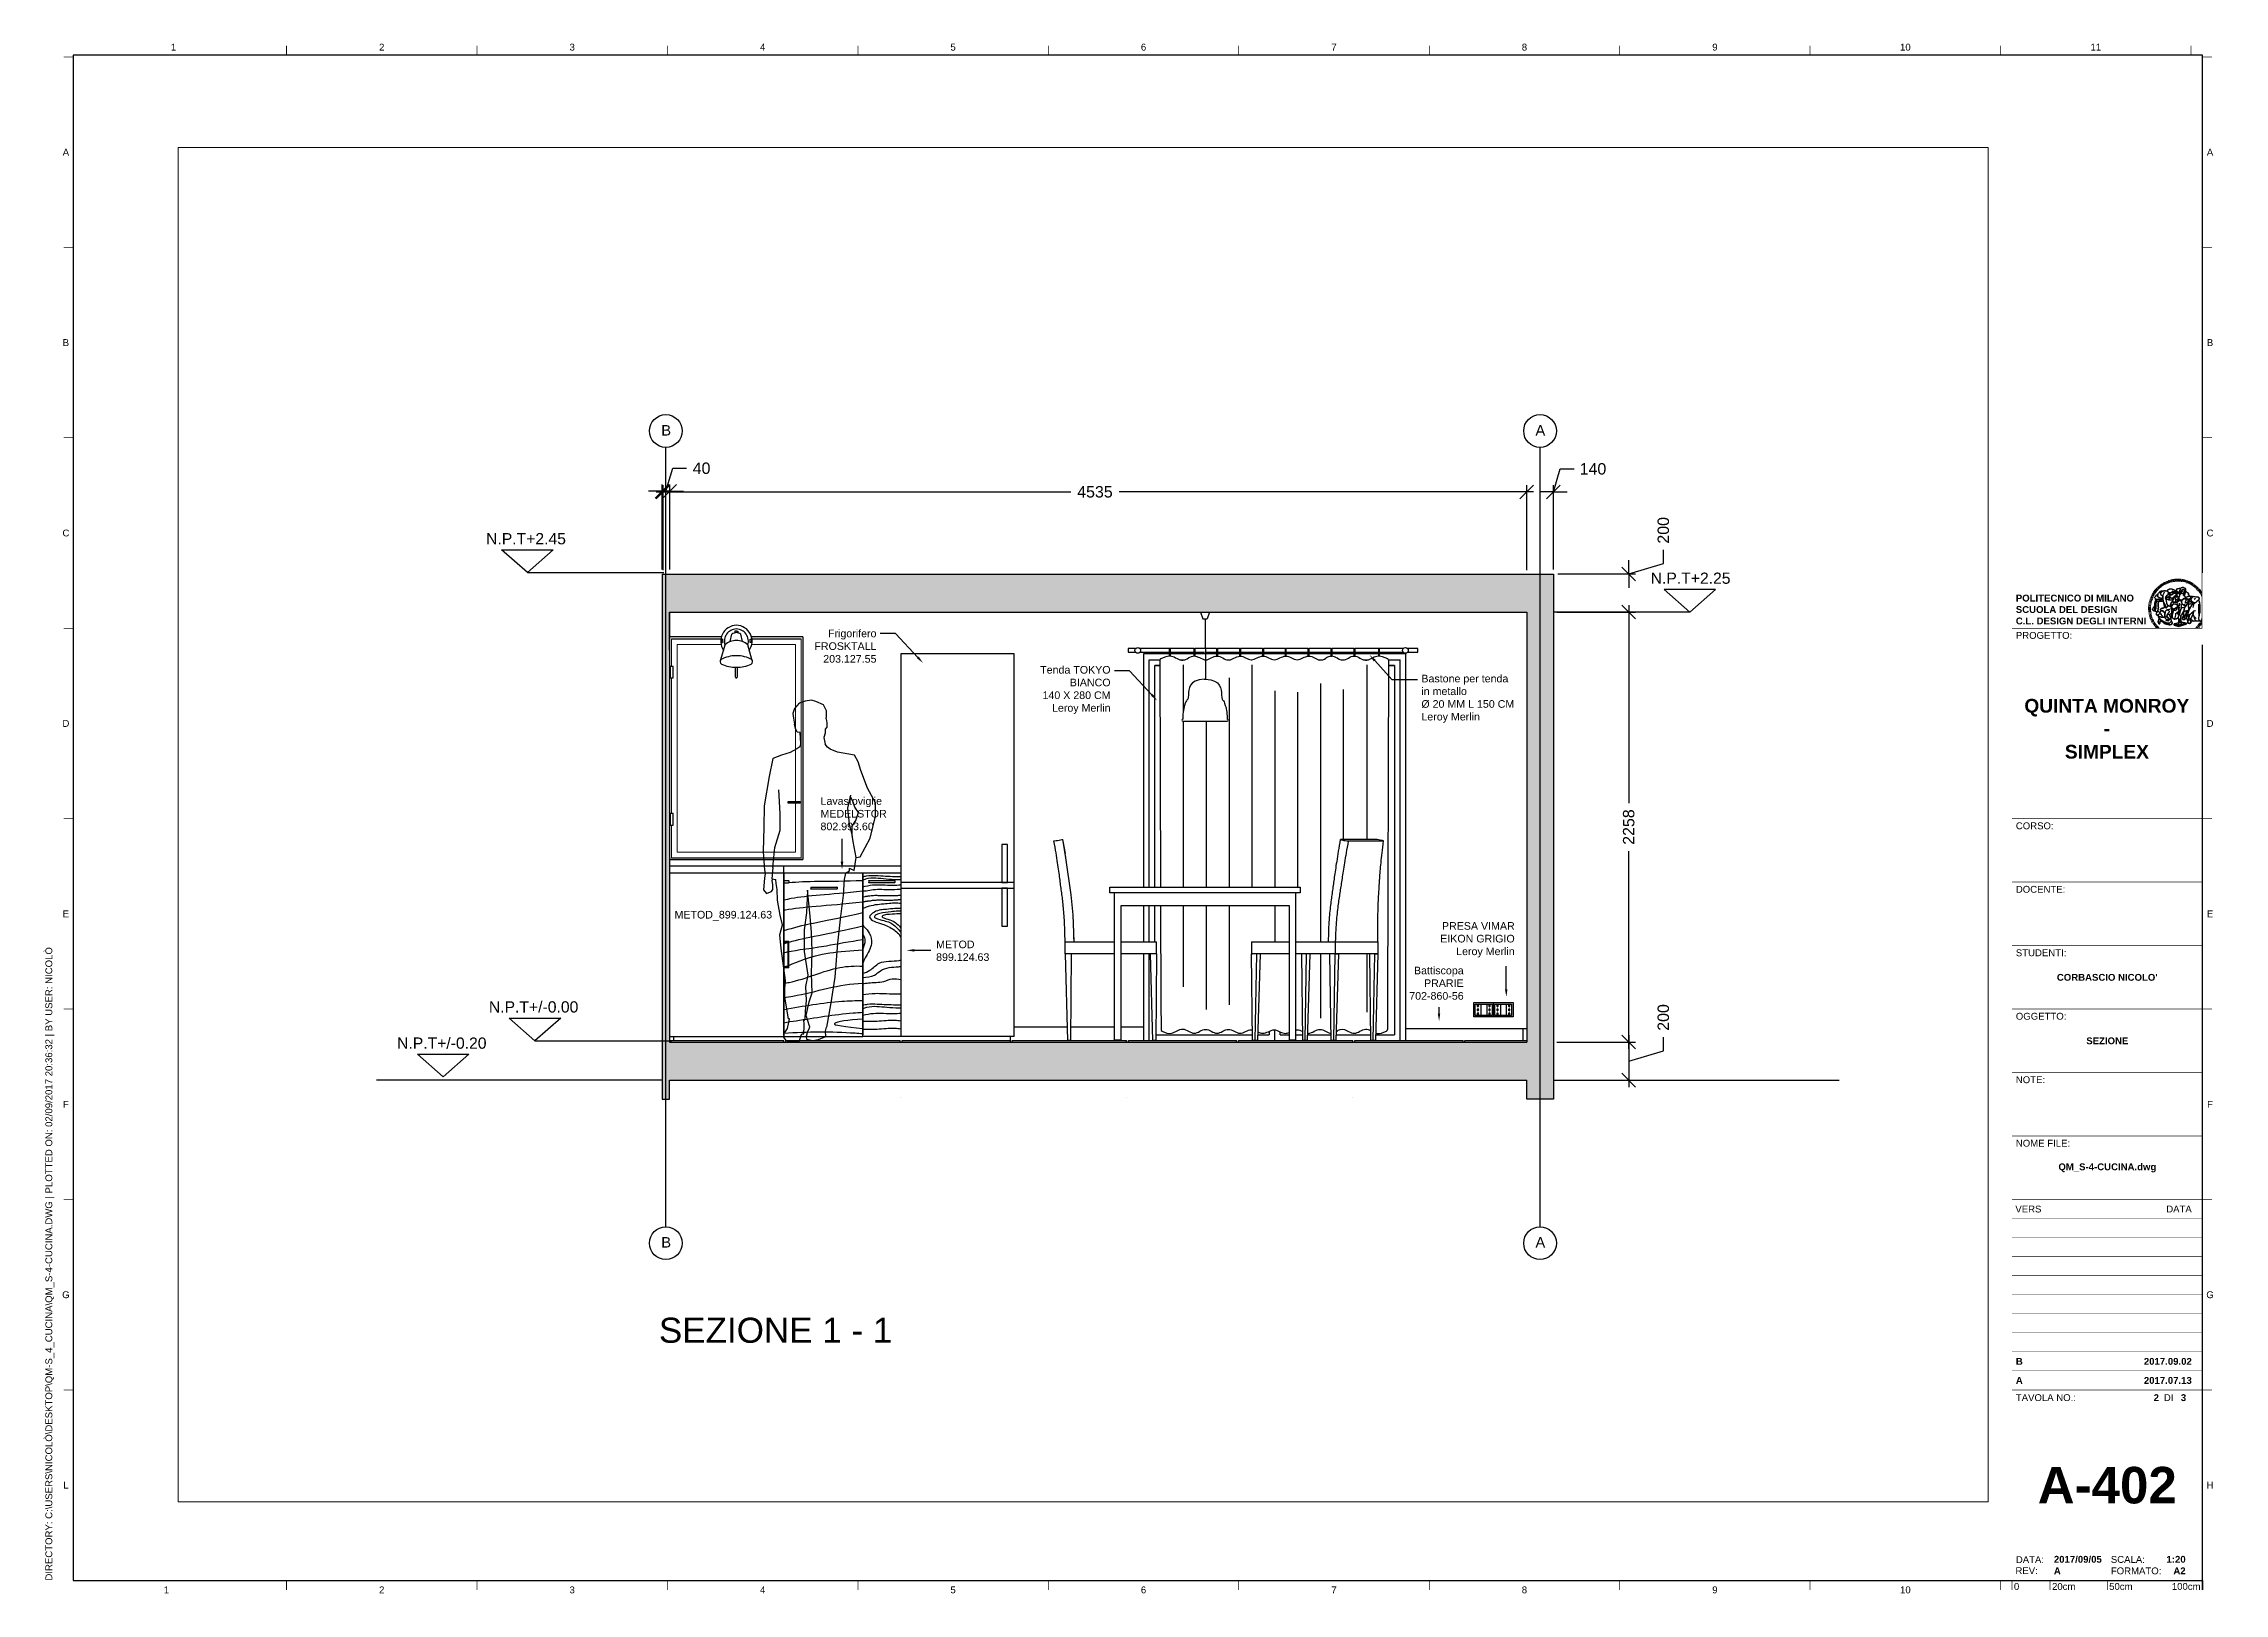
# Paper-space layout 'A402' of a CAD drawing. Header units: millimetres. Extents: x 3 to 576, y 1 to 408.
# The model-space entities are those that its viewports show. They can reach past a viewport. Long polylines and large blocks are cut down to what shows.
import ezdxf
from ezdxf import colors
from ezdxf.entities.mleader import LeaderData, LeaderLine
from ezdxf.enums import TextEntityAlignment as Align
from ezdxf.math import Vec2, Vec3

# ---------------------------------------------------------------- set-up
doc = ezdxf.new("R2010")
doc.units = ezdxf.units.MM
doc.set_wipeout_variables(frame=1)
for name, color, linetype in [('#IMPIANTO', 9, 'Continuous'), ('1. Linee di taglio', 5, 'Continuous'), ('A-ANNO-SYMB', 3, 'Continuous'), ('A-ANNO-TEXT', 3, 'Continuous'), ('A-FURN', 8, 'Continuous'), ('A-WALL-FULL', 255, 'Continuous'), ('c', 8, 'Continuous'), ('G-ANNO-LOGO', 3, 'Continuous'), ('G-ANNO-TEXT', 3, 'Continuous'), ('G-ANNO-TTLB', 3, 'Continuous'), ('HIDE', 6, 'Continuous'), ('Muri', 7, 'Continuous'), ('SEZ', 4, 'Continuous'), ('WIDE_SEZ', 1, 'Continuous')]:
    doc.layers.add(name, color=color, linetype=linetype)
doc.layers.add('No stampa', color=250, linetype='Continuous', plot=False)
doc.layers.add('Serramenti', color=120, linetype='Continuous', lineweight=18)
doc.styles.add('ARIAL', font='arial.ttf')
doc.styles.add('ARIAL-BOLD', font='')
doc.styles.add('E-ARIAL', font='arial.ttf')
doc.styles.get("Standard").update_dxf_attribs({"font": 'arial.ttf'})
doc.styles.get('ARIAL-BOLD').set_extended_font_data('Arial', bold=True)
doc.dimstyles.new('TICK_36', dxfattribs={"dimtxt": 3, "dimasz": 3.6, "dimexe": 1.8, "dimexo": 1.2, "dimgap": 1.8, "dimtad": 0, "dimdec": 0, "dimzin": 0, "dimdsep": 46, "dimtxsty": 'ARIAL', "dimblk": 'OBLIQUE', "dimcen": 1.8, "dimdle": 1.8, "dimclrd": 11, "dimclre": 8, "dimclrt": 3, "dimadec": 0, "dimazin": 0, "dimtfac": 1, "dimtdec": 0, "dimtmove": 1, "dimatfit": 3, "dimldrblk": 'OPEN90', "dimfxl": 1, "dimtfill": 1, "dimtolj": 1, "dimtzin": 0, "dimarcsym": 0})

psp = doc.layouts.new('A402')

# ---------------------------------------------------------------- texts
at = {"layer": 'A-ANNO-TEXT', "style": 'ARIAL'}
for s, height, p in [('N.P.T+2.45', 2.9507, (129.75, 276.557)), ('N.P.T+2.25', 2.9507, (435.492, 266.193)), ('N.P.T+/-0.00', 2.95074, (131.75, 153.627)), ('N.P.T+/-0.20', 2.95074, (107.647, 144.124))]:
    psp.add_text(s, height=height, dxfattribs=at).set_placement(p, align=Align.CENTER)
at = {"layer": 'G-ANNO-TEXT', "style": 'ARIAL'}
for s, p in [('1', (37.227, 407.102)), ('2', (91.877, 407.102)), ('3', (141.877, 407.102)), ('4', (191.877, 407.102)), ('5', (241.877, 407.102)), ('6', (291.877, 407.102)), ('7', (341.877, 407.102)), ('8', (391.877, 407.102)), ('9', (441.877, 407.102)), ('10', (491.877, 407.102)), ('11', (541.877, 407.102)), ('A', (8.963, 379.532)), ('A', (571.861, 379.532)), ('B', (8.963, 329.532)), ('B', (571.861, 329.532)), ('C', (8.963, 279.532)), ('C', (571.861, 279.532)), ('D', (8.963, 229.532)), ('D', (571.861, 229.532)), ('E', (8.963, 179.532)), ('E', (571.861, 179.532)), ('F', (8.963, 129.532)), ('F', (571.861, 129.532)), ('G', (8.963, 79.532)), ('G', (571.861, 79.532)), ('L', (8.963, 29.532)), ('H', (571.861, 29.532)), ('1', (35.369, 2.04)), ('2', (91.877, 2.04)), ('3', (141.877, 2.04)), ('4', (191.877, 2.04)), ('5', (241.877, 2.04)), ('6', (291.877, 2.04)), ('7', (341.877, 2.04)), ('8', (391.877, 2.04)), ('9', (441.877, 2.04)), ('10', (491.877, 2.04))]:
    psp.add_text(s, height=1.8, dxfattribs=at).set_placement(p, align=Align.MIDDLE_CENTER)
at = {"layer": 'G-ANNO-TEXT', "insert": (3.582, 4.479), "char_height": 1.8, "attachment_point": 1, "rotation": 90, "style": 'ARIAL'}
psp.add_mtext_dynamic_manual_height_columns('DIRECTORY: C:\\\\USERS\\\\NICOLÒ\\\\DESKTOP\\\\QM-S_4_CUCINA\\\\QM_S-4-CUCINA.DWG | PLOTTED ON: 02/09/2017 20:36:32 | BY USER: NICOLÒ', width=412.209, gutter_width=9, heights=[0], dxfattribs=at)
at = {"layer": 'SEZ', "color": 18, "true_color": 0x000000}
psp.add_text('SEZIONE 1 - 1', height=6.57717, dxfattribs=at).set_placement((164.647, 66.923))

msp = doc.modelspace()

# ---------------------------------------------------------------- texts
at = {"layer": '1. Linee di taglio'}
for s, p in [('B', (11928, 6477)), ('A', (16518, 6477)), ('B', (11928, 2213)), ('A', (16518, 2213))]:
    msp.add_text(s, height=55.1, dxfattribs=at).set_placement(p)
at = {"layer": 'A-ANNO-TEXT', "char_height": 40}
for s, insert, width, attachment_point in [('Lavastoviglie\\PMEDELSTOR\\P802.993.60', (12764, 4578), 432.36, 1), ('METOD_899.124.63', (12510, 3981), 432.36, 3), ('PRESA VIMAR\\PEIKON GRIGIO\\PLeroy Merlin', (16409, 3922), 653.74, 3), ('METOD\\P899.124.63', (13371, 3825), 432.36, 1)]:
    msp.add_mtext(s, dxfattribs=dict(at, insert=insert, width=width, attachment_point=attachment_point))
at = {"layer": 'A-ANNO-TEXT', "insert": (16141, 3688), "char_height": 40, "attachment_point": 3}
msp.add_mtext('Battiscopa\\PPRARIE\\P702-860-56', dxfattribs=at)

# ---------------------------------------------------------------- blocks, each defined once
blk = doc.blocks.new('*U21')
at = {"layer": 'G-ANNO-TTLB', "const_width": 0.18}
for points in [[(0, -2.5), (0, 0)], [(10, 0), (10, -2.5)], [(25, 0), (25, -2.5)]]:
    blk.add_lwpolyline(points, dxfattribs=at)
at = {"layer": 'G-ANNO-TTLB'}
blk.add_lwpolyline([(50, 0, 0.48, 0.48, 0), (50, -2.5, 0.48, 0.48, 0)], format="xyseb", dxfattribs=at)
at = {"layer": 'G-ANNO-TEXT', "style": 'E-ARIAL'}
blk.add_text('0', height=1.8, dxfattribs=at).set_placement((1.2, -0.7), align=Align.TOP_CENTER)
for s, p in [('20cm', (10.5, -2.5)), ('50cm', (25.5, -2.5))]:
    blk.add_text(s, height=1.8, dxfattribs=at).set_placement(p)
blk.add_text('100cm', height=1.8, dxfattribs=at).set_placement((49.5, -2.5), align=Align.RIGHT)
blk = doc.blocks.new('logoPolimi')
for p, q in [((-1.49, 1.84), (-1.36, 1.68)), ((-1.41, 1.91), (-1.28, 1.74)), ((-1.32, 1.97), (-1.2, 1.8)), ((-1.22, 2.03), (-1.11, 1.85)), ((-1.13, 2.09), (-1.03, 1.9)), ((-1.03, 2.14), (-0.94, 1.95)), ((-0.93, 2.18), (-0.84, 1.99)), ((-0.83, 2.22), (-0.75, 2.03)), ((-0.72, 2.26), (-0.66, 2.06)), ((-0.61, 2.29), (-0.56, 2.09)), ((-0.51, 2.32), (-0.46, 2.11)), ((-0.4, 2.34), (-0.36, 2.13)), ((-0.29, 2.35), (-0.26, 2.14)), ((-0.18, 2.36), (-0.16, 2.15)), ((-0.07, 2.37), (-0.06, 2.16)), ((0.04, 2.37), (0.04, 2.16)), ((0.15, 2.36), (0.14, 2.16)), ((0.26, 2.36), (0.24, 2.15)), ((0.37, 2.34), (0.34, 2.13)), ((0.48, 2.32), (0.44, 2.12)), ((0.59, 2.3), (0.54, 2.09)), ((0.69, 2.27), (0.63, 2.07)), ((0.8, 2.23), (0.73, 2.03)), ((0.9, 2.19), (0.82, 2)), ((1, 2.15), (0.91, 1.96)), ((1.1, 2.1), (1, 1.91)), ((1.2, 2.04), (1.09, 1.86)), ((1.29, 1.99), (1.18, 1.81)), ((1.38, 1.92), (1.26, 1.75)), ((1.47, 1.86), (1.34, 1.69)), ((1.56, 1.79), (1.42, 1.63)), ((-2.37, 0.12), (-2.16, 0.11)), ((-2.37, 0.01), (-2.16, 0.01)), ((-2.36, 0.23), (-2.15, 0.21)), ((-2.35, 0.34), (-2.14, 0.31)), ((-2.33, 0.45), (-2.12, 0.41)), ((-2.3, 0.55), (-2.1, 0.51)), ((-2.28, 0.66), (-2.07, 0.6)), ((-2.24, 0.77), (-2.04, 0.7)), ((-2.2, 0.87), (-2.01, 0.79)), ((-2.16, 0.97), (-1.97, 0.89)), ((-2.11, 1.07), (-1.93, 0.98)), ((-2.06, 1.17), (-1.88, 1.07)), ((-2.01, 1.26), (-1.83, 1.15)), ((-1.94, 1.36), (-1.77, 1.24)), ((-1.88, 1.45), (-1.71, 1.32)), ((-1.84, 0.03), (-1.82, 0.35)), ((-1.81, 1.53), (-1.65, 1.4)), ((-1.74, 1.61), (-1.58, 1.47)), ((-1.73, 0.59), (-1.73, 0.59)), ((-1.73, 0.59), (-1.73, 0.59)), ((-1.66, 1.69), (-1.51, 1.54)), ((-1.65, 0.57), (-1.65, 0.57)), ((-1.59, 1.12), (-1.59, 1.12)), ((-1.58, 1.77), (-1.44, 1.61)), ((-1.51, 0.55), (-1.51, 0.55)), ((-1.51, 0.55), (-1.51, 0.55)), ((-1.31, 0.79), (-1.21, 0.75)), ((-1.21, 0.75), (-1.31, 0.79)), ((-1.21, 0.75), (-1.31, 0.79)), ((-1.21, 0.75), (-1.21, 0.75)), ((-1.21, 0.75), (-1.21, 0.75)), ((-1.19, 0.76), (-1.19, 0.76)), ((-1.19, 0.76), (-1.19, 0.76)), ((-1.17, 0.99), (-1.18, 0.99)), ((-1.18, 0.99), (-1.17, 0.99)), ((-1.16, 0.57), (-1.16, 0.57)), ((-1.16, 0.57), (-1.16, 0.57)), ((-1.1, 0.01), (-0.99, 0.06)), ((-0.99, 0.06), (-1.1, 0.01)), ((-0.99, 0.06), (-1.1, 0.01)), ((-0.99, 0.06), (-0.99, 0.06)), ((-0.99, 0.06), (-0.99, 0.06)), ((-0.97, 0.79), (-0.98, 0.79)), ((-0.89, 0.84), (-0.97, 0.79)), ((-0.97, 0.79), (-0.89, 0.84)), ((-0.96, 1.41), (-0.96, 1.41)), ((-0.96, 1.41), (-0.96, 1.41)), ((-0.89, 0.84), (-0.82, 0.87)), ((-0.82, 0.87), (-0.89, 0.84)), ((-0.89, 0.84), (-0.82, 0.87)), ((-0.88, 0.83), (-0.89, 0.84)), ((-0.85, 1.39), (-0.85, 1.39)), ((-0.85, 1.39), (-0.85, 1.39)), ((-0.84, 0.14), (-0.84, 0.14)), ((-0.77, 1.08), (-0.78, 1.08)), ((-0.78, 1.08), (-0.77, 1.08)), ((-0.61, 1.12), (-0.77, 1.08)), ((-0.77, 1.08), (-0.61, 1.12)), ((-0.77, 1.08), (-0.61, 1.12)), ((-0.75, 1.3), (-0.76, 1.29)), ((-0.76, 1.29), (-0.75, 1.3)), ((-0.65, 0.99), (-0.7, 0.96)), ((-0.69, 0.18), (-0.68, 0.18)), ((-0.66, 0.93), (-0.66, 0.93)), ((-0.66, 0.93), (-0.64, 0.93)), ((-0.66, 0.93), (-0.66, 0.93)), ((-0.66, 0.93), (-0.66, 0.93)), ((-0.63, 1.01), (-0.63, 1.01)), ((-0.63, 1.01), (-0.62, 1.01)), ((-0.63, 0.66), (-0.63, 0.66)), ((-0.6, 1.12), (-0.61, 1.12)), ((-0.61, 1.12), (-0.6, 1.12)), ((-0.61, 1.12), (-0.6, 1.12)), ((-0.61, 0.86), (-0.57, 0.85)), ((-0.57, 0.85), (-0.61, 0.86)), ((-0.61, 0.86), (-0.57, 0.85)), ((-0.53, 1.08), (-0.6, 1.12)), ((-0.6, 1.12), (-0.6, 1.11)), ((-0.6, 1.12), (-0.53, 1.08)), ((-0.57, 0.8), (-0.59, 0.8)), ((-0.57, 0.85), (-0.53, 0.84)), ((-0.57, 0.85), (-0.57, 0.85)), ((-0.57, 0.85), (-0.57, 0.85)), ((-0.57, 0.85), (-0.53, 0.84)), ((-0.56, 0.29), (-0.49, 0.48)), ((-0.56, 0.14), (-0.56, 0.29)), ((-0.5, 0.11), (-0.56, 0.14)), ((-0.53, 0.84), (-0.51, 0.84)), ((-0.53, 0.84), (-0.51, 0.84)), ((-0.53, 0.84), (-0.53, 0.84)), ((-0.51, 0.11), (-0.51, 0.11)), ((-0.51, 0.11), (-0.51, 0.11)), ((-0.34, 0.33), (-0.5, 0.11)), ((-0.49, 0.48), (-0.41, 0.55)), ((-0.42, 0.8), (-0.47, 0.79)), ((-0.42, 0.8), (-0.47, 0.79)), ((-0.47, 0.79), (-0.45, 0.76)), ((-0.47, 0.79), (-0.45, 0.76)), ((-0.45, 1.14), (-0.42, 1.11)), ((-0.42, 1.26), (-0.36, 1.22)), ((-0.41, 0.55), (-0.34, 0.49)), ((-0.4, 1.37), (-0.38, 1.38)), ((-0.39, 1.37), (-0.4, 1.37)), ((-0.35, 1.33), (-0.4, 1.37)), ((-0.39, 1.24), (-0.4, 1.23)), ((-0.38, 1.14), (-0.38, 1.14)), ((-0.34, 0.49), (-0.09, 0.48)), ((-0.16, 0.32), (-0.34, 0.33)), ((-0.14, 0.32), (-0.31, 0.34)), ((-0.28, 1.3), (-0.29, 1.3)), ((-0.28, 1.3), (-0.28, 1.3)), ((-0.16, 1.24), (-0.16, 1.25)), ((-0.16, 1.25), (-0.16, 1.25)), ((-0.16, 0.49), (-0.14, 0.64)), ((-0.06, 0.27), (-0.16, 0.32)), ((-0.1, 0.88), (-0.09, 0.87)), ((-0.08, 1.37), (-0.08, 1.38)), ((-0.08, 1.23), (-0.05, 1.21)), ((-0.05, 1.21), (-0.08, 1.23)), ((-0.08, 1.23), (-0.05, 1.21)), ((-0.03, 0.26), (-0.06, 0.27)), ((-0.05, 1.21), (-0.04, 1.21)), ((-0.04, 1.21), (-0.05, 1.21)), ((-0.04, 1.21), (-0.04, 1.21)), ((-0.04, 1.21), (-0.04, 1.21)), ((-0.04, 0.48), (-0.03, 0.26)), ((0.03, 1.15), (0.03, 1.15)), ((0.03, 0.66), (0.03, 0.67)), ((0.07, 0.58), (0.07, 0.57)), ((0.1, 1.18), (0.1, 1.18)), ((0.1, 0.84), (0.1, 0.84)), ((0.13, 1.32), (0.17, 1.19)), ((0.14, 0.71), (0.34, 0.65)), ((0.31, 0.56), (0.17, 0.63)), ((0.27, 1.61), (0.27, 1.61)), ((0.27, 1.61), (0.27, 1.61)), ((0.27, 1.61), (0.27, 1.61)), ((0.29, 1.29), (0.29, 1.29)), ((0.29, 1.29), (0.29, 1.29)), ((0.29, 1.29), (0.29, 1.29)), ((0.29, 1.29), (0.29, 1.29)), ((0.33, 0.49), (0.34, 0.49)), ((0.33, 0.03), (0.35, 0.03)), ((0.33, 0.03), (0.35, 0.03)), ((0.34, 0.65), (0.34, 0.64)), ((0.35, 0.03), (0.57, 0.06)), ((0.35, 0.03), (0.57, 0.06)), ((0.35, 0.03), (0.35, 0.03)), ((0.35, 0.03), (0.35, 0.03)), ((0.38, 1.36), (0.37, 1.35)), ((0.38, 0.34), (0.37, 0.34)), ((0.38, 0.34), (0.38, 0.34)), ((0.43, 0.67), (0.39, 0.64)), ((0.49, 1.05), (0.51, 1.13)), ((0.51, 1.13), (0.49, 1.05)), ((0.49, 1.05), (0.51, 1.13)), ((0.51, 1.31), (0.5, 1.29)), ((0.51, 1.13), (0.52, 1.23)), ((0.52, 1.23), (0.51, 1.23)), ((0.51, 1.23), (0.52, 1.23)), ((0.52, 1.23), (0.51, 1.13)), ((0.51, 1.13), (0.52, 1.23)), ((0.52, 1.24), (0.6, 1.37)), ((0.52, 1.23), (0.6, 1.36)), ((0.6, 1.36), (0.52, 1.23)), ((0.52, 1.23), (0.52, 1.23)), ((0.52, 1.23), (0.52, 1.24)), ((0.52, 1.23), (0.52, 1.23)), ((0.55, 1.07), (0.53, 1.06)), ((0.53, 1.04), (0.53, 1.06)), ((0.53, 1.05), (0.53, 1.04)), ((0.54, 0.3), (0.63, 0.32)), ((0.54, -0.08), (0.61, 0.06)), ((0.61, 0.06), (0.54, -0.08)), ((0.54, -0.08), (0.61, 0.06)), ((0.56, 0.19), (0.59, 0.21)), ((0.57, 1.07), (0.57, 1.07)), ((0.57, 1.07), (0.57, 1.07)), ((0.57, 1.07), (0.57, 1.07)), ((0.57, 1.07), (0.57, 1.07)), ((0.57, 1.07), (0.57, 1.07)), ((0.57, 1.07), (0.57, 1.07)), ((0.57, 1.07), (0.57, 1.07)), ((0.58, 0.3), (0.59, 0.29)), ((0.59, 0.78), (0.59, 0.79)), ((0.59, 0.79), (0.59, 0.79)), ((0.59, 0.79), (0.59, 0.79)), ((0.59, 0.79), (0.59, 0.78)), ((0.61, 0.06), (0.6, 0.07)), ((0.6, 0.07), (0.61, 0.06)), ((0.61, 0.06), (0.61, 0.07)), ((0.62, 0.21), (0.65, 0.22)), ((0.64, 1.37), (0.65, 1.37)), ((0.69, 0.86), (0.68, 0.86)), ((0.68, 0.86), (0.69, 0.86)), ((0.68, 0.76), (0.68, 0.76)), ((0.76, 0.26), (0.76, 0.26)), ((0.82, 0.35), (0.84, 0.36)), ((0.82, 0.35), (0.82, 0.35)), ((0.84, 0.36), (0.84, 0.37)), ((0.85, 0.34), (1.05, 0.35)), ((0.93, 1.05), (0.93, 1.05)), ((0.93, 1.05), (0.93, 1.05)), ((0.93, 1.05), (0.93, 1.04)), ((0.93, 1.05), (0.93, 1.05)), ((0.97, 0.66), (0.96, 0.66)), ((1.01, 0.97), (0.98, 0.96)), ((1.17, 0.96), (1.17, 0.95)), ((1.17, 0.95), (1.17, 0.95)), ((1.34, 0.37), (1.26, 0.04)), ((1.27, 0.37), (1.27, 0.38)), ((1.28, 0.95), (1.28, 0.95)), ((1.37, 0.73), (1.46, 0.81)), ((1.41, 0.4), (1.41, 0.41)), ((1.64, 1.71), (1.49, 1.56)), ((1.49, 0.9), (1.57, 0.92)), ((1.72, 1.63), (1.56, 1.49)), ((1.67, 0.6), (1.57, 0.53)), ((1.79, 1.55), (1.63, 1.41)), ((1.86, 1.47), (1.7, 1.34)), ((1.93, 1.38), (1.76, 1.26)), ((1.99, 1.29), (1.81, 1.17)), ((2.05, 1.19), (1.87, 1.09)), ((2.1, 1.1), (1.92, 1)), ((2.15, 1), (1.96, 0.91)), ((2.19, 0.9), (2, 0.82)), ((2.23, 0.79), (2.04, 0.72)), ((2.27, 0.69), (2.07, 0.63)), ((2.3, 0.58), (2.09, 0.53)), ((2.32, 0.47), (2.12, 0.43)), ((2.34, 0.37), (2.13, 0.33)), ((2.36, 0.26), (2.15, 0.23)), ((2.37, 0.15), (2.16, 0.13)), ((2.37, 0.04), (2.16, 0.03)), ((-2.37, -0.1), (-2.16, -0.09)), ((-2.36, -0.21), (-2.15, -0.19)), ((-2.35, -0.32), (-2.14, -0.29)), ((-2.33, -0.43), (-2.12, -0.39)), ((-2.31, -0.54), (-2.1, -0.49)), ((-2.28, -0.65), (-2.08, -0.59)), ((-2.25, -0.75), (-2.05, -0.69)), ((-2.21, -0.86), (-2.02, -0.78)), ((-2.17, -0.96), (-1.98, -0.87)), ((-2.12, -1.06), (-1.93, -0.96)), ((-2.07, -1.16), (-1.89, -1.05)), ((-2.04, -0.15), (-1.97, -0.2)), ((-2.01, -1.25), (-1.84, -1.14)), ((-1.95, -1.34), (-1.78, -1.22)), ((-1.89, -1.43), (-1.72, -1.31)), ((-1.82, -1.52), (-1.66, -1.38)), ((-1.75, -1.6), (-1.59, -1.46)), ((-1.67, -1.68), (-1.52, -1.53)), ((-1.58, -0.12), (-1.6, -0.18)), ((-1.6, -0.18), (-1.58, -0.28)), ((-1.57, -0.54), (-1.59, -0.54)), ((-1.59, -0.54), (-1.59, -0.54)), ((-1.59, -1.76), (-1.45, -1.6)), ((-1.56, -0.32), (-1.56, -0.31)), ((-1.56, -0.31), (-1.56, -0.31)), ((-1.53, -0.65), (-1.53, -0.65)), ((-1.53, -0.65), (-1.53, -0.65)), ((-1.51, -1.83), (-1.37, -1.67)), ((-1.48, -0.86), (-1.48, -0.85)), ((-1.42, -0.37), (-1.42, -0.37)), ((-1.42, -1.9), (-1.29, -1.73)), ((-1.38, -0.46), (-1.38, -0.46)), ((-1.31, -0.24), (-1.31, -0.23)), ((-1.31, -0.23), (-1.31, -0.24)), ((-1.23, -0.19), (-1.23, -0.19)), ((-1.23, -0.19), (-1.23, -0.19)), ((-1.23, -0.19), (-1.23, -0.19)), ((-1.23, -0.19), (-1.23, -0.19)), ((-1.01, -0.39), (-1.02, -0.39)), ((-1.02, -0.39), (-1.01, -0.39)), ((-1.02, -0.7), (-1.02, -0.7)), ((-1.02, -0.7), (-1.02, -0.7)), ((-1.02, -0.7), (-1.02, -0.7)), ((-0.79, -0.51), (-0.83, -0.58)), ((-0.83, -0.58), (-0.79, -0.51)), ((-0.83, -0.58), (-0.79, -0.51)), ((-0.78, -1.05), (-0.83, -0.94)), ((-0.83, -0.94), (-0.78, -1.05)), ((-0.83, -0.94), (-0.83, -0.94)), ((-0.83, -0.94), (-0.78, -1.05)), ((-0.82, -1.23), (-0.82, -1.23)), ((-0.82, -1.23), (-0.77, -1.23)), ((-0.77, -1.23), (-0.82, -1.23)), ((-0.82, -1.23), (-0.82, -1.23)), ((-0.77, -1.23), (-0.82, -1.23)), ((-0.75, -0.96), (-0.8, -0.89)), ((-0.8, -0.89), (-0.79, -0.92)), ((-0.79, -0.92), (-0.8, -0.89)), ((-0.8, -0.89), (-0.75, -0.96)), ((-0.79, -0.92), (-0.8, -0.89)), ((-0.8, -0.89), (-0.8, -0.89)), ((-0.8, -0.89), (-0.75, -0.96)), ((-0.79, -0.92), (-0.78, -0.95)), ((-0.78, -0.95), (-0.79, -0.92)), ((-0.78, -0.95), (-0.79, -0.92)), ((-0.77, -0.49), (-0.78, -0.48)), ((-0.78, -0.48), (-0.77, -0.49)), ((-0.78, -0.95), (-0.76, -1)), ((-0.76, -1), (-0.78, -0.95)), ((-0.76, -1), (-0.78, -0.95)), ((-0.71, -0.89), (-0.75, -0.87)), ((-0.75, -0.87), (-0.71, -0.89)), ((-0.75, -0.87), (-0.71, -0.89)), ((-0.72, -1.01), (-0.75, -0.96)), ((-0.75, -0.96), (-0.72, -1.01)), ((-0.75, -0.96), (-0.72, -1.01)), ((-0.64, -0.93), (-0.71, -0.89)), ((-0.71, -0.89), (-0.64, -0.93)), ((-0.71, -0.89), (-0.64, -0.93)), ((-0.66, -0.53), (-0.66, -0.53)), ((-0.66, -0.53), (-0.66, -0.53)), ((-0.66, -0.53), (-0.66, -0.53)), ((-0.39, -0.81), (-0.51, -0.69)), ((-0.51, -1.04), (-0.5, -1.04)), ((-0.48, -0.42), (-0.48, -0.42)), ((-0.48, -0.42), (-0.48, -0.42)), ((-0.48, -0.42), (-0.48, -0.42)), ((-0.41, -0.51), (-0.41, -0.51)), ((-0.38, -0.05), (-0.39, -0.12)), ((-0.39, -0.12), (-0.37, -0.1)), ((-0.35, -0.14), (-0.37, -0.08)), ((-0.37, -0.09), (-0.37, -0.09)), ((-0.33, -0.12), (-0.35, -0.14)), ((-0.32, -0.14), (-0.35, -0.14)), ((-0.35, -0.18), (-0.34, -0.22)), ((-0.34, -0.08), (-0.29, -0.16)), ((-0.34, -0.22), (-0.34, -0.22)), ((-0.27, -0.17), (-0.32, -0.14)), ((-0.25, -0.91), (-0.26, -0.9)), ((-0.26, -1.29), (0.1, -1.2)), ((0.1, -1.2), (-0.26, -1.29)), ((0.08, -1.4), (-0.26, -1.29)), ((-0.26, -1.29), (0.08, -1.4)), ((-0.26, -1.38), (-0.26, -1.29)), ((-0.26, -1.29), (-0.26, -1.29)), ((-0.26, -1.29), (-0.26, -1.38)), ((-0.26, -1.29), (0.08, -1.4)), ((-0.26, -1.29), (-0.26, -1.29)), ((0.08, -1.49), (-0.26, -1.38)), ((-0.26, -1.38), (0.09, -1.49)), ((-0.14, -0.15), (-0.16, -0.13)), ((-0.11, -0.04), (-0.12, -0.05)), ((-0.04, -0.41), (-0.01, -0.44)), ((-0.01, -0.44), (-0.04, -0.41)), ((-0.04, -0.41), (-0.01, -0.44)), ((0.07, -0.84), (0.07, -0.84)), ((0.07, -0.84), (0.07, -0.84)), ((0.1, -1.2), (0.08, -1.32)), ((0.08, -1.32), (0.13, -1.2)), ((0.08, -1.4), (0.72, -1.22)), ((0.72, -1.22), (0.08, -1.4)), ((0.08, -1.4), (0.72, -1.22)), ((0.72, -1.31), (0.08, -1.49)), ((0.08, -1.44), (0.08, -1.4)), ((0.08, -1.4), (0.08, -1.44)), ((0.08, -1.4), (0.08, -1.49)), ((0.08, -1.49), (0.08, -1.44)), ((0.08, -1.44), (0.08, -1.44)), ((0.08, -1.44), (0.08, -1.45)), ((0.08, -1.45), (0.08, -1.46)), ((0.08, -1.46), (0.08, -1.49)), ((0.1, -1.01), (0.09, -0.86)), ((0.1, -1.01), (0.09, -0.86)), ((0.09, -1.49), (0.72, -1.31)), ((0.1, -1.2), (0.12, -1.04)), ((0.12, -1.04), (0.1, -1.2)), ((0.13, -1.2), (0.1, -1.2)), ((0.1, -1.2), (0.13, -1.2)), ((0.13, -1.2), (0.1, -1.2)), ((0.1, -1.2), (0.1, -1.2)), ((0.11, -0.44), (0.11, -0.44)), ((0.11, -0.44), (0.11, -0.44)), ((0.12, -0.21), (0.12, -0.21)), ((0.12, -0.21), (0.12, -0.21)), ((0.12, -0.21), (0.12, -0.21)), ((0.12, -0.21), (0.12, -0.21)), ((0.12, -0.21), (0.12, -0.21)), ((0.12, -0.21), (0.12, -0.21)), ((0.12, -0.21), (0.12, -0.21)), ((0.12, -0.21), (0.12, -0.21)), ((0.12, -0.21), (0.12, -0.21)), ((0.12, -0.21), (0.12, -0.21)), ((0.12, -0.21), (0.12, -0.21)), ((0.12, -0.21), (0.12, -0.21)), ((0.12, -0.21), (0.12, -0.21)), ((0.12, -0.56), (0.14, -0.53)), ((0.14, -0.53), (0.12, -0.56)), ((0.12, -0.56), (0.14, -0.53)), ((0.12, -1.04), (0.12, -1.04)), ((0.12, -1.04), (0.12, -1.04)), ((0.12, -1.04), (0.12, -1.04)), ((0.21, -0.99), (0.13, -1.2)), ((0.13, -1.2), (0.21, -0.99)), ((0.36, -1.14), (0.13, -1.2)), ((0.13, -1.2), (0.26, -1.17)), ((0.14, -0.53), (0.16, -0.49)), ((0.16, -0.49), (0.14, -0.53)), ((0.14, -0.53), (0.16, -0.49)), ((0.16, -0.49), (0.16, -0.49)), ((0.16, -0.49), (0.16, -0.49)), ((0.28, -1.19), (0.21, -0.99)), ((0.21, -0.99), (0.31, -1.27)), ((0.24, -0.17), (0.24, -0.16)), ((0.24, -0.16), (0.24, -0.17)), ((0.25, -0.84), (0.25, -0.88)), ((0.25, -0.88), (0.25, -0.84)), ((0.25, -0.88), (0.25, -0.84)), ((0.25, -0.88), (0.29, -1.17)), ((0.26, -0.88), (0.25, -0.88)), ((0.31, -1.27), (0.25, -0.88)), ((0.26, -1.17), (0.28, -1.16)), ((0.28, -1.16), (0.36, -1.14)), ((0.29, -1.17), (0.28, -1.19)), ((0.36, -1.14), (0.72, -1.22)), ((0.72, -1.22), (0.36, -1.14)), ((0.49, -0.31), (0.49, -0.31)), ((0.49, -0.31), (0.49, -0.31)), ((0.5, -0.27), (0.5, -0.27)), ((0.51, -0.27), (0.51, -0.27)), ((0.72, -0.81), (0.75, -0.89)), ((0.72, -1.22), (0.72, -1.31)), ((0.72, -1.31), (0.72, -1.22)), ((0.74, -0.23), (0.74, -0.23)), ((0.74, -0.23), (0.75, -0.24)), ((0.75, -0.23), (0.75, -0.23)), ((0.86, -0.25), (0.82, -0.34)), ((0.87, -0.22), (0.86, -0.23)), ((0.87, -0.22), (0.86, -0.25)), ((0.96, -0.58), (0.96, -0.57)), ((1.05, -1.05), (1.04, -1.05)), ((1.37, -1.93), (1.25, -1.76)), ((1.31, -0.27), (1.3, -0.26)), ((1.3, -0.26), (1.3, -0.26)), ((1.3, -0.26), (1.3, -0.26)), ((1.3, -0.26), (1.31, -0.27)), ((1.3, -0.26), (1.3, -0.26)), ((1.46, -1.87), (1.33, -1.7)), ((1.54, -1.8), (1.41, -1.64)), ((1.63, -1.72), (1.48, -1.57)), ((1.71, -1.65), (1.55, -1.5)), ((1.78, -1.57), (1.62, -1.43)), ((1.85, -1.48), (1.69, -1.35)), ((1.92, -1.39), (1.75, -1.27)), ((1.98, -1.3), (1.81, -1.19)), ((2.04, -1.21), (1.86, -1.1)), ((2.09, -1.11), (1.91, -1.01)), ((2.14, -1.01), (1.95, -0.92)), ((2.19, -0.91), (1.99, -0.83)), ((2.23, -0.81), (2.03, -0.74)), ((2.26, -0.7), (2.06, -0.64)), ((2.29, -0.6), (2.09, -0.55)), ((2.32, -0.49), (2.11, -0.45)), ((2.34, -0.38), (2.13, -0.35)), ((2.35, -0.27), (2.15, -0.25)), ((2.37, -0.08), (2.16, -0.07)), ((2.36, -0.16), (2.16, -0.15)), ((-1.33, -1.96), (-1.21, -1.79)), ((-1.24, -2.02), (-1.13, -1.84)), ((-1.14, -2.08), (-1.04, -1.89)), ((-1.04, -2.13), (-0.95, -1.94)), ((-0.94, -2.18), (-0.86, -1.98)), ((-0.84, -2.22), (-0.77, -2.02)), ((-0.74, -2.25), (-0.67, -2.05)), ((-0.63, -2.29), (-0.57, -2.08)), ((-0.52, -2.31), (-0.48, -2.11)), ((-0.42, -2.33), (-0.38, -2.13)), ((-0.31, -2.35), (-0.28, -2.14)), ((-0.2, -2.36), (-0.18, -2.15)), ((-0.09, -2.37), (-0.08, -2.16)), ((0.03, -2.37), (0.02, -2.16)), ((0.14, -2.37), (0.12, -2.16)), ((0.25, -2.36), (0.22, -2.15)), ((0.35, -2.34), (0.32, -2.14)), ((0.46, -2.32), (0.42, -2.12)), ((0.57, -2.3), (0.52, -2.1)), ((0.68, -2.27), (0.62, -2.07)), ((0.78, -2.24), (0.71, -2.04)), ((0.89, -2.2), (0.81, -2)), ((0.99, -2.15), (0.9, -1.96)), ((1.09, -2.11), (0.99, -1.92)), ((1.19, -2.05), (1.08, -1.87)), ((1.28, -2), (1.17, -1.82))]:
    blk.add_line(p, q)
for points in [[(-1.9, 0.12), (-1.94, 0.02), (-2.05, -0.09), (-2.05, -0.09)], [(-1.86, 0.38), (-1.86, 0.38), (-1.87, 0.19), (-1.9, 0.12)], [(-1.76, 0.6), (-1.76, 0.6), (-1.84, 0.57), (-1.86, 0.38)], [(-1.86, -0.04), (-1.84, 0.02), (-1.84, 0.03), (-1.84, 0.03)], [(-1.82, 0.78), (-1.83, 0.8), (-1.85, 0.86), (-1.83, 0.88)], [(-1.82, 0.78), (-1.83, 0.8), (-1.85, 0.86), (-1.83, 0.88)], [(-1.83, 0.88), (-1.81, 0.9), (-1.76, 0.96), (-1.76, 0.96)], [(-1.83, 0.88), (-1.81, 0.9), (-1.76, 0.96), (-1.76, 0.96)], [(-1.76, 0.6), (-1.83, 0.7), (-1.78, 0.74), (-1.78, 0.74)], [(-1.78, 0.74), (-1.79, 0.74), (-1.83, 0.7), (-1.76, 0.6)], [(-1.78, 0.74), (-1.8, 0.76), (-1.81, 0.78), (-1.82, 0.78)], [(-1.78, 0.74), (-1.8, 0.76), (-1.81, 0.78), (-1.82, 0.78)], [(-1.82, 0.35), (-1.81, 0.5), (-1.73, 0.59), (-1.73, 0.59)], [(-1.82, -0.19), (-1.73, -0.07), (-1.75, 0.14), (-1.75, 0.3)], [(-1.75, 0.33), (-1.75, 0.17), (-1.73, -0.05), (-1.8, -0.17)], [(-1.78, 0.74), (-1.75, 0.72), (-1.72, 0.69), (-1.68, 0.7)], [(-1.68, 0.7), (-1.72, 0.69), (-1.75, 0.72), (-1.78, 0.74)], [(-1.68, 0.7), (-1.72, 0.69), (-1.75, 0.72), (-1.78, 0.74)], [(-1.78, 0.74), (-1.78, 0.74), (-1.78, 0.74), (-1.78, 0.74)], [(-1.76, 0.96), (-1.68, 1.1), (-1.59, 1.12), (-1.59, 1.12)], [(-1.76, 0.96), (-1.68, 1.1), (-1.6, 1.12), (-1.6, 1.12)], [(-1.73, 0.59), (-1.74, 0.59), (-1.75, 0.6), (-1.76, 0.6)], [(-1.73, 0.59), (-1.74, 0.59), (-1.75, 0.6), (-1.76, 0.6)], [(-1.75, 0.3), (-1.76, 0.47), (-1.65, 0.57), (-1.65, 0.57)], [(-1.65, 0.57), (-1.65, 0.57), (-1.76, 0.5), (-1.75, 0.33)], [(-1.65, 0.57), (-1.68, 0.58), (-1.7, 0.58), (-1.73, 0.59)], [(-1.65, 0.57), (-1.68, 0.58), (-1.7, 0.58), (-1.73, 0.59)], [(-1.5, 0.71), (-1.53, 0.74), (-1.61, 0.71), (-1.68, 0.7)], [(-1.68, 0.7), (-1.61, 0.71), (-1.53, 0.73), (-1.5, 0.71)], [(-1.5, 0.71), (-1.53, 0.73), (-1.61, 0.71), (-1.68, 0.7)], [(-1.51, 0.55), (-1.56, 0.56), (-1.61, 0.56), (-1.65, 0.57)], [(-1.65, 0.57), (-1.61, 0.56), (-1.56, 0.56), (-1.51, 0.55)], [(-1.51, 0.55), (-1.56, 0.56), (-1.61, 0.56), (-1.65, 0.57)], [(-1.59, 1.12), (-1.6, 1.06), (-1.61, 0.99), (-1.61, 0.97)], [(-1.61, 0.97), (-1.61, 0.99), (-1.6, 1.06), (-1.59, 1.12)], [(-1.61, 0.97), (-1.61, 0.99), (-1.6, 1.06), (-1.59, 1.12)], [(-1.61, 0.97), (-1.61, 0.95), (-1.56, 0.88), (-1.54, 0.87)], [(-1.54, 0.87), (-1.56, 0.88), (-1.61, 0.95), (-1.61, 0.97)], [(-1.54, 0.87), (-1.56, 0.88), (-1.61, 0.96), (-1.61, 0.97)], [(-1.59, 1.12), (-1.59, 1.13), (-1.59, 1.15), (-1.58, 1.16)], [(-1.59, 1.12), (-1.59, 1.13), (-1.59, 1.15), (-1.58, 1.16)], [(-1.58, 1.16), (-1.57, 1.21), (-1.52, 1.23), (-1.49, 1.25)], [(-1.58, 1.16), (-1.57, 1.21), (-1.52, 1.23), (-1.49, 1.25)], [(-1.58, 0.36), (-1.58, 0.48), (-1.51, 0.55), (-1.51, 0.55)], [(-1.51, 0.55), (-1.51, 0.55), (-1.58, 0.48), (-1.58, 0.36)], [(-1.51, 0.55), (-1.51, 0.55), (-1.58, 0.48), (-1.58, 0.36)], [(-1.55, 0.04), (-1.55, 0.08), (-1.58, 0.25), (-1.58, 0.36)], [(-1.58, 0.36), (-1.58, 0.25), (-1.55, 0.08), (-1.55, 0.04)], [(-1.58, 0.36), (-1.58, 0.25), (-1.55, 0.08), (-1.55, 0.04)], [(-1.58, -0.12), (-1.57, -0.06), (-1.55, 0.02), (-1.55, 0.04)], [(-1.55, 0.04), (-1.55, 0.02), (-1.57, -0.06), (-1.58, -0.12)], [(-1.55, 0.04), (-1.55, 0.02), (-1.56, -0.04), (-1.57, -0.1)], [(-1.54, 0.87), (-1.52, 0.85), (-1.47, 0.83), (-1.44, 0.83)], [(-1.44, 0.83), (-1.47, 0.83), (-1.52, 0.85), (-1.54, 0.87)], [(-1.45, 0.83), (-1.47, 0.83), (-1.52, 0.85), (-1.54, 0.87)], [(-1.51, 0.55), (-1.33, 0.54), (-1.16, 0.57), (-1.16, 0.57)], [(-1.16, 0.57), (-1.16, 0.57), (-1.33, 0.54), (-1.51, 0.55)], [(-1.16, 0.57), (-1.16, 0.57), (-1.33, 0.54), (-1.51, 0.55)], [(-1.5, 0.71), (-1.46, 0.68), (-1.4, 0.62), (-1.33, 0.66)], [(-1.33, 0.66), (-1.4, 0.62), (-1.46, 0.68), (-1.5, 0.71)], [(-1.33, 0.66), (-1.4, 0.62), (-1.46, 0.68), (-1.5, 0.71)], [(-1.49, 1.25), (-1.46, 1.26), (-1.42, 1.33), (-1.39, 1.36)], [(-1.49, 1.25), (-1.46, 1.27), (-1.43, 1.34), (-1.39, 1.36)], [(-1.31, 0.79), (-1.33, 0.79), (-1.42, 0.83), (-1.45, 0.83)], [(-1.44, 0.83), (-1.42, 0.83), (-1.33, 0.79), (-1.31, 0.79)], [(-1.31, 0.79), (-1.33, 0.79), (-1.42, 0.83), (-1.44, 0.83)], [(-1.35, 1.1), (-1.4, 1.17), (-1.36, 1.23), (-1.29, 1.31)], [(-1.29, 1.31), (-1.36, 1.23), (-1.4, 1.17), (-1.35, 1.1)], [(-1.35, 1.1), (-1.4, 1.17), (-1.36, 1.23), (-1.29, 1.31)], [(-1.39, 1.36), (-1.35, 1.38), (-1.26, 1.4), (-1.19, 1.41)], [(-1.39, 1.36), (-1.35, 1.38), (-1.26, 1.4), (-1.19, 1.41)], [(-1.18, 0.99), (-1.24, 0.97), (-1.3, 1.03), (-1.35, 1.1)], [(-1.35, 1.1), (-1.3, 1.03), (-1.24, 0.97), (-1.18, 0.99)], [(-1.18, 1), (-1.24, 0.97), (-1.3, 1.03), (-1.35, 1.1)], [(-1.33, 0.66), (-1.28, 0.7), (-1.23, 0.73), (-1.21, 0.75)], [(-1.21, 0.75), (-1.23, 0.73), (-1.28, 0.7), (-1.33, 0.66)], [(-1.21, 0.75), (-1.23, 0.73), (-1.28, 0.7), (-1.33, 0.66)], [(-1.29, 1.31), (-1.22, 1.39), (-1.01, 1.41), (-0.96, 1.41)], [(-0.96, 1.41), (-1.01, 1.41), (-1.22, 1.39), (-1.29, 1.31)], [(-1.29, 1.31), (-1.22, 1.39), (-1.01, 1.41), (-0.96, 1.41)], [(-1.24, -0.02), (-1.21, -0.01), (-1.1, 0.01), (-1.1, 0.01)], [(-1.1, 0.01), (-1.1, 0.01), (-1.21, -0.01), (-1.24, -0.02)], [(-1.1, 0.01), (-1.1, 0.01), (-1.21, -0.01), (-1.24, -0.02)], [(-1.21, 0.75), (-1.2, 0.75), (-1.19, 0.76), (-1.19, 0.76)], [(-1.19, 0.76), (-1.19, 0.76), (-1.2, 0.75), (-1.21, 0.75)], [(-1.19, 0.76), (-1.19, 0.76), (-1.2, 0.76), (-1.21, 0.75)], [(-1.19, 1.41), (-1.11, 1.43), (-0.97, 1.41), (-0.97, 1.41)], [(-1.19, 1.41), (-1.12, 1.43), (-0.98, 1.41), (-0.98, 1.41)], [(-1.19, 0.76), (-1.19, 0.77), (-1.18, 0.78), (-1.18, 0.79)], [(-1.18, 0.79), (-1.18, 0.78), (-1.19, 0.77), (-1.19, 0.76)], [(-1.19, 0.76), (-1.19, 0.77), (-1.19, 0.78), (-1.18, 0.79)], [(-1.18, 0.68), (-1.18, 0.68), (-1.19, 0.71), (-1.19, 0.76)], [(-1.19, 0.76), (-1.19, 0.71), (-1.18, 0.68), (-1.18, 0.68)], [(-1.18, 0.68), (-1.18, 0.68), (-1.19, 0.71), (-1.19, 0.76)], [(-1.18, 0.97), (-1.18, 0.97), (-1.18, 0.98), (-1.17, 0.99)], [(-1.17, 0.99), (-1.18, 0.98), (-1.18, 0.97), (-1.18, 0.97)], [(-1.18, 0.97), (-1.18, 0.97), (-1.18, 0.98), (-1.17, 0.99)], [(-1.18, 0.79), (-1.17, 0.86), (-1.18, 0.95), (-1.18, 0.97)], [(-1.18, 0.97), (-1.18, 0.95), (-1.17, 0.86), (-1.18, 0.79)], [(-1.18, 0.79), (-1.17, 0.86), (-1.18, 0.95), (-1.18, 0.97)], [(-1.16, 0.57), (-1.17, 0.6), (-1.18, 0.64), (-1.18, 0.68)], [(-1.18, 0.68), (-1.18, 0.64), (-1.17, 0.6), (-1.16, 0.57)], [(-1.16, 0.57), (-1.17, 0.6), (-1.18, 0.64), (-1.18, 0.68)], [(-1.17, 0.99), (-1.17, 1.03), (-1.16, 1.09), (-1.14, 1.13)], [(-1.09, 0.42), (-1.1, 0.44), (-1.14, 0.48), (-1.16, 0.57)], [(-1.16, 0.57), (-1.14, 0.48), (-1.1, 0.44), (-1.09, 0.42)], [(-1.09, 0.42), (-1.1, 0.44), (-1.14, 0.48), (-1.16, 0.57)], [(-1.14, 1.13), (-1.12, 1.18), (-1.05, 1.31), (-1.05, 1.31)], [(-1.12, 0.46), (-1.12, 0.46), (-1.13, 0.38), (-1.11, 0.26)], [(-1.11, 0.26), (-1.08, 0.14), (-1.05, 0.03), (-1.05, 0.03)], [(-1.02, 0.32), (-1.02, 0.32), (-1.08, 0.4), (-1.09, 0.42)], [(-1.09, 0.42), (-1.08, 0.4), (-1.02, 0.32), (-1.02, 0.32)], [(-1.02, 0.32), (-1.02, 0.32), (-1.08, 0.4), (-1.09, 0.42)], [(-0.98, 0.2), (-0.98, 0.21), (-1.02, 0.32), (-1.02, 0.32)], [(-1.02, 0.32), (-1.02, 0.32), (-0.98, 0.21), (-0.98, 0.2)], [(-0.98, 0.2), (-0.98, 0.21), (-1.02, 0.32), (-1.02, 0.32)], [(-1.01, 0.12), (-1, 0.16), (-0.98, 0.19), (-0.98, 0.2)], [(-0.98, 0.2), (-0.98, 0.19), (-1, 0.16), (-1.01, 0.12)], [(-1.01, 0.12), (-1, 0.16), (-0.98, 0.19), (-0.98, 0.2)], [(-0.99, 0.06), (-1, 0.07), (-1.01, 0.1), (-1.01, 0.12)], [(-1.01, 0.12), (-1.01, 0.1), (-1, 0.07), (-0.99, 0.06)], [(-0.99, 0.06), (-1, 0.07), (-1.01, 0.1), (-1.01, 0.12)], [(-0.99, 0.06), (-0.99, 0.06), (-0.99, 0.06), (-0.98, 0.05)], [(-0.98, 0.05), (-0.99, 0.06), (-0.99, 0.06), (-0.99, 0.06)], [(-0.99, 0.05), (-0.99, 0.06), (-0.99, 0.06), (-0.99, 0.06)], [(-0.95, 0.02), (-0.96, 0.03), (-0.97, 0.04), (-0.99, 0.05)], [(-0.98, 1.41), (-0.98, 1.41), (-0.97, 1.41), (-0.96, 1.41)], [(-0.98, 0.81), (-0.94, 0.85), (-0.92, 0.93), (-0.91, 0.97)], [(-0.91, 0.97), (-0.92, 0.93), (-0.94, 0.85), (-0.98, 0.81)], [(-0.91, 0.97), (-0.92, 0.93), (-0.94, 0.85), (-0.98, 0.81)], [(-0.98, 0.79), (-0.98, 0.81), (-0.98, 0.81), (-0.98, 0.81)], [(-0.98, 0.81), (-0.98, 0.81), (-0.98, 0.81), (-0.98, 0.79)], [(-0.98, 0.81), (-0.98, 0.81), (-0.98, 0.81), (-0.98, 0.79)], [(-0.98, 0.79), (-0.98, 0.79), (-0.98, 0.78), (-0.97, 0.77)], [(-0.98, 0.79), (-0.98, 0.79), (-0.98, 0.78), (-0.97, 0.77)], [(-0.98, 0.05), (-0.97, 0.04), (-0.96, 0.03), (-0.95, 0.02)], [(-0.95, 0.02), (-0.96, 0.03), (-0.97, 0.04), (-0.98, 0.05)], [(-0.97, 1.41), (-0.97, 1.41), (-0.97, 1.41), (-0.96, 1.41)], [(-0.97, 0.77), (-0.96, 0.74), (-0.91, 0.64), (-0.91, 0.57)], [(-0.97, 0.77), (-0.96, 0.74), (-0.91, 0.64), (-0.91, 0.57)], [(-0.96, 1.41), (-0.94, 1.41), (-0.9, 1.41), (-0.85, 1.39)], [(-0.96, 1.41), (-0.94, 1.41), (-0.9, 1.41), (-0.85, 1.39)], [(-0.95, 0.02), (-0.94, 0.01), (-0.92, 0.01), (-0.9, 0.01)], [(-0.9, 0.01), (-0.92, 0.01), (-0.94, 0.01), (-0.95, 0.02)], [(-0.91, 0.01), (-0.92, 0.01), (-0.94, 0.01), (-0.95, 0.02)], [(-0.91, 0.97), (-0.89, 1), (-0.87, 1.01), (-0.84, 1.02)], [(-0.84, 1.02), (-0.87, 1.01), (-0.89, 1), (-0.91, 0.97)], [(-0.84, 1.02), (-0.87, 1.01), (-0.89, 1.01), (-0.91, 0.97)], [(-0.91, 0.57), (-0.91, 0.5), (-0.9, 0.43), (-0.88, 0.37)], [(-0.91, 0.57), (-0.91, 0.5), (-0.9, 0.43), (-0.88, 0.37)], [(-0.87, 0.03), (-0.87, 0.03), (-0.89, 0.01), (-0.91, 0.01)], [(-0.9, 0.01), (-0.89, 0.01), (-0.87, 0.03), (-0.87, 0.03)], [(-0.87, 0.03), (-0.87, 0.03), (-0.89, 0.01), (-0.9, 0.01)], [(-0.88, 0.84), (-0.88, 0.84), (-0.89, 0.79), (-0.88, 0.77)], [(-0.88, 0.77), (-0.89, 0.79), (-0.88, 0.83), (-0.88, 0.83)], [(-0.74, 0.66), (-0.85, 0.67), (-0.88, 0.77), (-0.88, 0.77)], [(-0.88, 0.77), (-0.88, 0.77), (-0.85, 0.67), (-0.74, 0.66)], [(-0.88, 0.37), (-0.86, 0.32), (-0.83, 0.25), (-0.82, 0.25)], [(-0.88, 0.37), (-0.86, 0.32), (-0.83, 0.25), (-0.82, 0.25)], [(-0.87, 0.03), (-0.86, 0.03), (-0.86, 0.05), (-0.86, 0.06)], [(-0.86, 0.06), (-0.86, 0.05), (-0.86, 0.03), (-0.87, 0.03)], [(-0.86, 0.06), (-0.86, 0.05), (-0.86, 0.03), (-0.87, 0.03)], [(-0.85, 1.39), (-0.86, 1.42), (-0.8, 1.45), (-0.8, 1.46)], [(-0.85, 1.39), (-0.86, 1.42), (-0.83, 1.44), (-0.82, 1.45)], [(-0.86, 0.06), (-0.86, 0.07), (-0.86, 0.1), (-0.85, 0.11)], [(-0.85, 0.11), (-0.86, 0.1), (-0.86, 0.07), (-0.86, 0.06)], [(-0.85, 0.11), (-0.86, 0.1), (-0.86, 0.07), (-0.86, 0.06)], [(-0.81, 1.36), (-0.83, 1.37), (-0.84, 1.38), (-0.85, 1.39)], [(-0.85, 1.39), (-0.84, 1.38), (-0.83, 1.37), (-0.81, 1.36)], [(-0.85, 1.39), (-0.84, 1.38), (-0.83, 1.37), (-0.81, 1.36)], [(-0.85, 0.11), (-0.85, 0.12), (-0.84, 0.14), (-0.84, 0.14)], [(-0.84, 0.14), (-0.84, 0.14), (-0.85, 0.12), (-0.85, 0.11)], [(-0.84, 0.14), (-0.84, 0.14), (-0.85, 0.12), (-0.85, 0.11)], [(-0.84, 1.02), (-0.83, 1.03), (-0.81, 1.05), (-0.78, 1.08)], [(-0.78, 1.08), (-0.81, 1.05), (-0.83, 1.03), (-0.84, 1.02)], [(-0.78, 1.08), (-0.81, 1.05), (-0.83, 1.03), (-0.84, 1.02)], [(-0.84, 0.14), (-0.83, 0.15), (-0.81, 0.16), (-0.81, 0.16)], [(-0.81, 0.16), (-0.81, 0.16), (-0.83, 0.15), (-0.84, 0.14)], [(-0.81, 0.16), (-0.81, 0.16), (-0.84, 0.15), (-0.84, 0.14)], [(-0.84, 0.15), (-0.84, 0.15), (-0.84, 0.15), (-0.84, 0.14)], [(-0.84, 0.14), (-0.84, 0.14), (-0.84, 0.14), (-0.84, 0.14)], [(-0.84, 0.14), (-0.84, 0.14), (-0.84, 0.14), (-0.84, 0.14)], [(-0.84, 0.14), (-0.84, 0.14), (-0.84, 0.14), (-0.84, 0.14)], [(-0.82, 1.45), (-0.82, 1.45), (-0.8, 1.45), (-0.8, 1.45)], [(-0.82, 0.87), (-0.82, 0.87), (-0.72, 0.91), (-0.66, 0.93)], [(-0.66, 0.93), (-0.72, 0.91), (-0.82, 0.87), (-0.82, 0.87)], [(-0.82, 0.87), (-0.82, 0.87), (-0.72, 0.91), (-0.66, 0.93)], [(-0.82, 0.25), (-0.8, 0.25), (-0.77, 0.24), (-0.77, 0.23)], [(-0.82, 0.25), (-0.8, 0.25), (-0.78, 0.24), (-0.77, 0.23)], [(-0.76, 1.29), (-0.77, 1.32), (-0.79, 1.34), (-0.81, 1.36)], [(-0.81, 1.36), (-0.79, 1.34), (-0.77, 1.32), (-0.76, 1.29)], [(-0.81, 1.36), (-0.79, 1.34), (-0.77, 1.32), (-0.76, 1.3)], [(-0.81, 0.16), (-0.8, 0.17), (-0.8, 0.17), (-0.79, 0.18)], [(-0.79, 0.18), (-0.8, 0.17), (-0.8, 0.17), (-0.81, 0.16)], [(-0.79, 0.18), (-0.8, 0.17), (-0.8, 0.17), (-0.81, 0.16)], [(-0.8, 1.46), (-0.8, 1.49), (-0.69, 1.51), (-0.69, 1.51)], [(-0.8, 1.46), (-0.8, 1.49), (-0.75, 1.49), (-0.75, 1.49)], [(-0.8, 1.45), (-0.8, 1.45), (-0.8, 1.46), (-0.8, 1.46)], [(-0.79, 0.18), (-0.78, 0.18), (-0.77, 0.16), (-0.77, 0.16)], [(-0.77, 0.16), (-0.77, 0.16), (-0.78, 0.18), (-0.79, 0.18)], [(-0.77, 0.16), (-0.77, 0.16), (-0.78, 0.18), (-0.79, 0.18)], [(-0.78, 1.08), (-0.77, 1.1), (-0.76, 1.13), (-0.75, 1.16)], [(-0.75, 1.16), (-0.76, 1.13), (-0.77, 1.1), (-0.78, 1.08)], [(-0.75, 1.16), (-0.76, 1.13), (-0.77, 1.1), (-0.78, 1.08)], [(-0.77, 0.23), (-0.76, 0.22), (-0.72, 0.2), (-0.71, 0.2)], [(-0.77, 0.23), (-0.76, 0.22), (-0.72, 0.2), (-0.71, 0.2)], [(-0.77, 0.16), (-0.77, 0.16), (-0.74, 0.16), (-0.7, 0.17)], [(-0.7, 0.17), (-0.74, 0.16), (-0.77, 0.16), (-0.77, 0.16)], [(-0.7, 0.17), (-0.74, 0.16), (-0.77, 0.16), (-0.77, 0.16)], [(-0.76, 1.3), (-0.74, 1.25), (-0.73, 1.2), (-0.75, 1.16)], [(-0.75, 1.16), (-0.73, 1.2), (-0.74, 1.25), (-0.76, 1.29)], [(-0.76, 1.29), (-0.74, 1.25), (-0.73, 1.2), (-0.75, 1.16)], [(-0.75, 1.49), (-0.75, 1.52), (-0.69, 1.51), (-0.69, 1.51)], [(-0.7, 1.26), (-0.7, 1.28), (-0.73, 1.28), (-0.75, 1.3)], [(-0.75, 1.3), (-0.73, 1.28), (-0.7, 1.28), (-0.7, 1.26)], [(-0.71, 1.24), (-0.72, 1.25), (-0.73, 1.27), (-0.75, 1.28)], [(-0.63, 0.66), (-0.63, 0.66), (-0.73, 0.66), (-0.74, 0.66)], [(-0.74, 0.66), (-0.73, 0.66), (-0.63, 0.66), (-0.63, 0.66)], [(-0.65, 1.23), (-0.67, 1.24), (-0.71, 1.23), (-0.71, 1.24)], [(-0.71, 0.2), (-0.7, 0.2), (-0.69, 0.19), (-0.69, 0.18)], [(-0.71, 0.2), (-0.7, 0.2), (-0.69, 0.19), (-0.69, 0.18)], [(-0.65, 1.23), (-0.67, 1.24), (-0.7, 1.25), (-0.7, 1.26)], [(-0.7, 1.26), (-0.7, 1.25), (-0.67, 1.24), (-0.65, 1.23)], [(-0.7, 0.17), (-0.69, 0.17), (-0.68, 0.18), (-0.69, 0.18)], [(-0.69, 0.18), (-0.68, 0.18), (-0.69, 0.17), (-0.7, 0.17)], [(-0.69, 0.18), (-0.68, 0.18), (-0.69, 0.17), (-0.7, 0.17)], [(-0.69, 1.51), (-0.69, 1.59), (-0.51, 1.55), (-0.51, 1.55)], [(-0.69, 1.51), (-0.66, 1.55), (-0.66, 1.55), (-0.66, 1.55)], [(-0.66, 0.67), (-0.69, 0.69), (-0.68, 0.72), (-0.68, 0.76)], [(-0.68, 0.76), (-0.68, 0.72), (-0.69, 0.69), (-0.66, 0.67)], [(-0.66, 0.68), (-0.69, 0.69), (-0.68, 0.72), (-0.68, 0.76)], [(-0.68, 0.76), (-0.68, 0.79), (-0.67, 0.82), (-0.66, 0.83)], [(-0.66, 0.83), (-0.67, 0.82), (-0.68, 0.79), (-0.68, 0.76)], [(-0.68, 0.76), (-0.68, 0.79), (-0.67, 0.82), (-0.66, 0.83)], [(-0.68, 0.18), (-0.68, 0.18), (-0.56, 0.15), (-0.51, 0.11)], [(-0.68, 0.18), (-0.68, 0.18), (-0.56, 0.15), (-0.51, 0.11)], [(-0.66, 1.55), (-0.63, 1.57), (-0.51, 1.55), (-0.51, 1.55)], [(-0.62, 0.95), (-0.63, 0.95), (-0.64, 0.94), (-0.66, 0.93)], [(-0.66, 0.93), (-0.64, 0.94), (-0.63, 0.95), (-0.62, 0.95)], [(-0.66, 0.83), (-0.65, 0.85), (-0.61, 0.86), (-0.61, 0.86)], [(-0.61, 0.86), (-0.61, 0.86), (-0.65, 0.84), (-0.66, 0.83)], [(-0.66, 0.83), (-0.65, 0.84), (-0.61, 0.86), (-0.61, 0.86)], [(-0.63, 0.66), (-0.64, 0.67), (-0.65, 0.67), (-0.66, 0.68)], [(-0.63, 0.66), (-0.64, 0.67), (-0.65, 0.67), (-0.66, 0.67)], [(-0.66, 0.67), (-0.65, 0.67), (-0.64, 0.67), (-0.63, 0.66)], [(-0.59, 1.24), (-0.6, 1.23), (-0.63, 1.22), (-0.65, 1.23)], [(-0.65, 1.23), (-0.63, 1.22), (-0.6, 1.23), (-0.59, 1.24)], [(-0.56, 1.24), (-0.56, 1.24), (-0.63, 1.22), (-0.65, 1.23)], [(-0.63, 1.01), (-0.63, 1.01), (-0.64, 1), (-0.65, 0.99)], [(-0.64, 0.93), (-0.64, 0.93), (-0.58, 0.88), (-0.57, 0.85)], [(-0.64, 0.93), (-0.64, 0.93), (-0.58, 0.88), (-0.57, 0.85)], [(-0.6, 1.11), (-0.6, 1.11), (-0.59, 1.05), (-0.63, 1.01)], [(-0.6, 1.11), (-0.6, 1.11), (-0.59, 1.05), (-0.63, 1.01)], [(-0.5, 0.65), (-0.55, 0.61), (-0.6, 0.64), (-0.63, 0.66)], [(-0.5, 0.65), (-0.55, 0.61), (-0.6, 0.64), (-0.63, 0.66)], [(-0.62, 1.01), (-0.62, 1.01), (-0.62, 0.97), (-0.62, 0.95)], [(-0.62, 0.95), (-0.62, 0.97), (-0.62, 1.01), (-0.62, 1.01)], [(-0.56, 1.24), (-0.56, 1.24), (-0.57, 1.25), (-0.59, 1.24)], [(-0.59, 1.24), (-0.57, 1.25), (-0.56, 1.24), (-0.56, 1.24)], [(-0.41, 0.55), (-0.41, 0.55), (-0.59, 0.44), (-0.56, 0.15)], [(-0.52, 0.81), (-0.53, 0.8), (-0.56, 0.79), (-0.57, 0.8)], [(-0.57, 0.01), (-0.57, 0.01), (-0.38, -0.06), (-0.35, -0.15)], [(-0.49, 1.27), (-0.5, 1.26), (-0.53, 1.24), (-0.56, 1.24)], [(-0.52, 1.26), (-0.53, 1.26), (-0.54, 1.22), (-0.56, 1.24)], [(-0.56, 1.24), (-0.54, 1.22), (-0.53, 1.26), (-0.52, 1.26)], [(-0.47, 1.06), (-0.49, 1.06), (-0.53, 1.08), (-0.53, 1.08)], [(-0.53, 1.08), (-0.53, 1.08), (-0.49, 1.06), (-0.47, 1.06)], [(-0.53, 0.84), (-0.53, 0.84), (-0.52, 0.81), (-0.52, 0.81)], [(-0.49, 1.27), (-0.5, 1.26), (-0.51, 1.26), (-0.52, 1.26)], [(-0.52, 1.26), (-0.51, 1.26), (-0.5, 1.26), (-0.49, 1.27)], [(-0.51, 0.12), (-0.51, 0.12), (-0.52, 0.19), (-0.49, 0.21)], [(-0.51, 0.19), (-0.51, 0.18), (-0.52, 0.15), (-0.51, 0.14)], [(-0.51, 1.55), (-0.43, 1.57), (-0.43, 1.53), (-0.43, 1.53)], [(-0.51, 1.55), (-0.43, 1.57), (-0.35, 1.51), (-0.35, 1.51)], [(-0.51, 0.84), (-0.51, 0.84), (-0.46, 0.83), (-0.45, 0.83)], [(-0.51, 0.84), (-0.51, 0.84), (-0.46, 0.83), (-0.45, 0.83)], [(-0.42, 0.27), (-0.43, 0.27), (-0.5, 0.2), (-0.51, 0.19)], [(-0.51, 0.14), (-0.51, 0.13), (-0.47, 0.05), (-0.47, 0.04)], [(-0.51, 0.11), (-0.51, 0.11), (-0.51, 0.11), (-0.51, 0.11)], [(-0.51, 0.11), (-0.51, 0.11), (-0.47, 0.1), (-0.46, 0.04)], [(-0.51, 0.11), (-0.51, 0.11), (-0.51, 0.11), (-0.51, 0.11)], [(-0.51, 0.11), (-0.5, 0.11), (-0.5, 0.1), (-0.49, 0.1)], [(-0.47, 0.71), (-0.46, 0.66), (-0.5, 0.65), (-0.5, 0.65)], [(-0.47, 0.71), (-0.46, 0.66), (-0.5, 0.65), (-0.5, 0.65)], [(-0.44, 1.3), (-0.45, 1.3), (-0.47, 1.28), (-0.49, 1.27)], [(-0.49, 1.27), (-0.47, 1.28), (-0.45, 1.3), (-0.44, 1.3)], [(-0.44, 1.3), (-0.45, 1.3), (-0.47, 1.28), (-0.49, 1.27)], [(-0.49, 0.21), (-0.48, 0.21), (-0.47, 0.22), (-0.47, 0.23)], [(-0.49, 0.21), (-0.49, 0.21), (-0.49, 0.21), (-0.49, 0.21)], [(-0.37, -0.09), (-0.37, -0.07), (-0.49, 0.1), (-0.49, 0.1)], [(-0.46, 1.08), (-0.46, 1.07), (-0.46, 1.06), (-0.47, 1.06)], [(-0.47, 1.06), (-0.46, 1.06), (-0.46, 1.07), (-0.46, 1.08)], [(-0.45, 0.76), (-0.44, 0.74), (-0.47, 0.71), (-0.47, 0.71)], [(-0.45, 0.76), (-0.44, 0.74), (-0.47, 0.71), (-0.47, 0.71)], [(-0.47, 0.23), (-0.46, 0.24), (-0.44, 0.27), (-0.42, 0.27)], [(-0.47, 0.04), (-0.47, 0.03), (-0.44, 0.02), (-0.44, 0.01)], [(-0.44, 1.1), (-0.45, 1.1), (-0.46, 1.08), (-0.46, 1.08)], [(-0.46, 1.08), (-0.46, 1.09), (-0.45, 1.1), (-0.44, 1.1)], [(-0.46, 0.04), (-0.46, 0.03), (-0.45, 0.03), (-0.44, 0.02)], [(-0.45, 0.83), (-0.44, 0.83), (-0.39, 0.82), (-0.39, 0.82)], [(-0.45, 0.83), (-0.44, 0.83), (-0.39, 0.82), (-0.39, 0.82)], [(-0.36, 0.68), (-0.36, 0.66), (-0.45, 0.58), (-0.41, 0.55)], [(-0.41, 0.55), (-0.45, 0.58), (-0.4, 0.62), (-0.39, 0.62)], [(-0.41, 1.32), (-0.42, 1.3), (-0.43, 1.3), (-0.44, 1.3)], [(-0.44, 1.3), (-0.43, 1.3), (-0.42, 1.3), (-0.41, 1.32)], [(-0.41, 1.32), (-0.42, 1.3), (-0.43, 1.3), (-0.44, 1.3)], [(-0.42, 1.11), (-0.42, 1.11), (-0.44, 1.1), (-0.44, 1.1)], [(-0.44, 1.1), (-0.44, 1.1), (-0.42, 1.11), (-0.42, 1.11)], [(-0.44, 0.02), (-0.43, 0.01), (-0.44, 0.01), (-0.43, 0)], [(-0.44, 0.01), (-0.43, 0), (-0.43, -0.02), (-0.38, -0.05)], [(-0.43, 1.53), (-0.37, 1.53), (-0.35, 1.5), (-0.35, 1.5)], [(-0.4, 1.12), (-0.4, 1.11), (-0.42, 1.11), (-0.42, 1.11)], [(-0.42, 1.11), (-0.42, 1.11), (-0.4, 1.11), (-0.4, 1.12)], [(-0.39, 0.82), (-0.39, 0.81), (-0.42, 0.8), (-0.42, 0.8)], [(-0.39, 0.82), (-0.39, 0.81), (-0.42, 0.8), (-0.42, 0.8)], [(-0.35, 0.32), (-0.36, 0.31), (-0.41, 0.28), (-0.42, 0.27)], [(-0.42, 0.27), (-0.41, 0.27), (-0.39, 0.28), (-0.38, 0.3)], [(-0.4, 1.37), (-0.4, 1.37), (-0.39, 1.33), (-0.41, 1.32)], [(-0.41, 1.32), (-0.39, 1.33), (-0.4, 1.37), (-0.4, 1.37)], [(-0.4, 1.37), (-0.4, 1.37), (-0.39, 1.33), (-0.41, 1.32)], [(-0.34, 0.49), (-0.35, 0.51), (-0.36, 0.52), (-0.41, 0.55)], [(-0.41, 0.55), (-0.36, 0.52), (-0.35, 0.51), (-0.34, 0.49)], [(-0.38, 1.14), (-0.38, 1.14), (-0.39, 1.12), (-0.4, 1.12)], [(-0.4, 1.12), (-0.39, 1.12), (-0.38, 1.14), (-0.38, 1.14)], [(-0.37, 1.36), (-0.38, 1.36), (-0.38, 1.35), (-0.39, 1.37)], [(-0.39, 0.63), (-0.39, 0.64), (-0.38, 0.65), (-0.36, 0.67)], [(-0.39, 0.62), (-0.38, 0.63), (-0.39, 0.63), (-0.39, 0.63)], [(-0.38, 1.38), (-0.38, 1.38), (-0.38, 1.36), (-0.36, 1.36)], [(-0.38, 1.14), (-0.38, 1.14), (-0.35, 1.11), (-0.35, 1.15)], [(-0.35, 1.14), (-0.35, 1.11), (-0.38, 1.14), (-0.38, 1.14)], [(-0.38, 0.3), (-0.37, 0.31), (-0.34, 0.35), (-0.3, 0.34)], [(-0.35, 1.34), (-0.37, 1.35), (-0.37, 1.36), (-0.37, 1.36)], [(-0.36, 1.36), (-0.36, 1.36), (-0.37, 1.35), (-0.35, 1.34)], [(-0.36, 0.67), (-0.34, 0.68), (-0.35, 0.68), (-0.35, 0.73)], [(-0.35, 0.73), (-0.36, 0.68), (-0.35, 0.69), (-0.36, 0.68)], [(-0.35, 1.5), (-0.33, 1.52), (-0.31, 1.5), (-0.31, 1.5)], [(-0.35, 1.51), (-0.28, 1.52), (-0.25, 1.44), (-0.25, 1.44)], [(-0.28, 1.3), (-0.31, 1.32), (-0.34, 1.34), (-0.35, 1.34)], [(-0.35, 1.34), (-0.34, 1.34), (-0.31, 1.32), (-0.28, 1.3)], [(-0.28, 1.31), (-0.31, 1.32), (-0.31, 1.31), (-0.35, 1.33)], [(-0.3, 1.28), (-0.3, 1.26), (-0.34, 1.18), (-0.35, 1.14)], [(-0.35, 1.15), (-0.34, 1.18), (-0.3, 1.26), (-0.3, 1.28)], [(-0.3, 0.9), (-0.3, 0.9), (-0.34, 0.77), (-0.35, 0.73)], [(-0.35, 0.73), (-0.34, 0.78), (-0.32, 0.79), (-0.32, 0.79)], [(-0.31, 0.34), (-0.31, 0.34), (-0.34, 0.33), (-0.35, 0.32)], [(-0.25, 0.48), (-0.27, 0.49), (-0.33, 0.47), (-0.34, 0.49)], [(-0.34, 0.49), (-0.33, 0.47), (-0.21, 0.46), (-0.18, 0.47)], [(-0.32, 0.79), (-0.33, 0.84), (-0.31, 0.88), (-0.31, 0.88)], [(-0.31, 1.5), (-0.26, 1.48), (-0.25, 1.44), (-0.25, 1.44)], [(-0.31, 0.88), (-0.31, 0.91), (-0.26, 0.94), (-0.26, 0.94)], [(-0.29, 1.3), (-0.29, 1.3), (-0.29, 1.29), (-0.3, 1.28)], [(-0.3, 1.28), (-0.29, 1.29), (-0.29, 1.3), (-0.29, 1.3)], [(-0.3, 1.19), (-0.3, 1.2), (-0.26, 1.22), (-0.26, 1.22)], [(-0.3, 1.19), (-0.3, 1.2), (-0.26, 1.22), (-0.26, 1.22)], [(-0.25, 1.17), (-0.28, 1.17), (-0.29, 1.18), (-0.3, 1.19)], [(-0.25, 1.17), (-0.28, 1.17), (-0.29, 1.19), (-0.3, 1.19)], [(-0.26, 0.94), (-0.26, 0.94), (-0.29, 0.92), (-0.3, 0.9)], [(-0.3, 0.34), (-0.25, 0.33), (-0.15, 0.33), (-0.14, 0.32)], [(-0.25, 1.3), (-0.26, 1.3), (-0.27, 1.3), (-0.28, 1.31)], [(-0.25, 1.3), (-0.26, 1.3), (-0.27, 1.3), (-0.28, 1.3)], [(-0.26, 1.22), (-0.26, 1.22), (-0.22, 1.24), (-0.18, 1.24)], [(-0.26, 1.22), (-0.26, 1.22), (-0.22, 1.24), (-0.18, 1.24)], [(-0.26, 0.94), (-0.23, 1), (-0.18, 0.98), (-0.18, 0.98)], [(-0.18, 0.98), (-0.18, 0.98), (-0.23, 1), (-0.26, 0.94)], [(-0.25, 1.44), (-0.19, 1.42), (-0.22, 1.38), (-0.22, 1.38)], [(-0.25, 1.44), (-0.19, 1.42), (-0.21, 1.33), (-0.22, 1.33)], [(-0.22, 1.33), (-0.22, 1.32), (-0.22, 1.3), (-0.25, 1.3)], [(-0.22, 1.32), (-0.22, 1.32), (-0.22, 1.3), (-0.25, 1.3)], [(-0.22, 1.18), (-0.23, 1.17), (-0.23, 1.17), (-0.25, 1.17)], [(-0.22, 1.18), (-0.23, 1.17), (-0.23, 1.17), (-0.25, 1.17)], [(-0.18, 0.47), (-0.18, 0.47), (-0.23, 0.46), (-0.25, 0.48)], [(-0.22, 1.38), (-0.18, 1.35), (-0.21, 1.33), (-0.22, 1.32)], [(-0.21, 1.18), (-0.21, 1.19), (-0.22, 1.18), (-0.22, 1.18)], [(-0.21, 1.18), (-0.21, 1.18), (-0.22, 1.18), (-0.22, 1.18)], [(-0.22, 0.88), (-0.21, 0.91), (-0.19, 0.95), (-0.17, 0.96)], [(-0.17, 0.96), (-0.19, 0.95), (-0.21, 0.91), (-0.22, 0.88)], [(-0.22, 0.88), (-0.21, 0.91), (-0.19, 0.96), (-0.17, 0.96)], [(-0.19, 0.81), (-0.21, 0.83), (-0.22, 0.85), (-0.22, 0.88)], [(-0.22, 0.88), (-0.22, 0.85), (-0.21, 0.83), (-0.19, 0.81)], [(-0.19, 0.82), (-0.21, 0.83), (-0.22, 0.85), (-0.22, 0.88)], [(-0.13, 1.11), (-0.13, 1.11), (-0.2, 1.17), (-0.21, 1.18)], [(-0.13, 1.11), (-0.13, 1.11), (-0.2, 1.17), (-0.21, 1.18)], [(-0.16, 0), (-0.16, -0.01), (-0.17, -0.02), (-0.21, -0.04)], [(-0.17, 0.75), (-0.17, 0.77), (-0.18, 0.8), (-0.19, 0.82)], [(-0.17, 0.75), (-0.17, 0.77), (-0.18, 0.8), (-0.19, 0.81)], [(-0.19, 0.81), (-0.18, 0.8), (-0.17, 0.77), (-0.17, 0.75)], [(-0.19, -0.02), (-0.18, -0.02), (-0.16, -0.01), (-0.16, 0)], [(-0.18, 1.24), (-0.17, 1.24), (-0.17, 1.24), (-0.16, 1.25)], [(-0.18, 1.24), (-0.17, 1.24), (-0.17, 1.24), (-0.16, 1.24)], [(-0.18, 0.98), (-0.15, 0.99), (-0.13, 1), (-0.13, 1)], [(-0.13, 0.99), (-0.13, 0.99), (-0.15, 0.99), (-0.18, 0.98)], [(-0.18, 0.47), (-0.15, 0.48), (-0.14, 0.57), (-0.14, 0.57)], [(-0.15, 0.51), (-0.15, 0.49), (-0.18, 0.47), (-0.18, 0.47)], [(-0.17, 0.96), (-0.16, 0.96), (-0.13, 0.99), (-0.06, 0.97)], [(-0.06, 0.97), (-0.13, 0.99), (-0.16, 0.96), (-0.17, 0.96)], [(-0.17, 0.96), (-0.16, 0.97), (-0.13, 0.99), (-0.06, 0.97)], [(-0.15, 0.67), (-0.17, 0.7), (-0.17, 0.74), (-0.17, 0.75)], [(-0.17, 0.75), (-0.17, 0.74), (-0.17, 0.7), (-0.15, 0.67)], [(-0.15, 0.67), (-0.17, 0.7), (-0.17, 0.74), (-0.17, 0.75)], [(-0.17, -0.01), (-0.15, 0), (-0.08, 0.04), (-0.06, 0.05)], [(-0.16, 1.25), (-0.16, 1.25), (-0.16, 1.31), (-0.14, 1.33)], [(-0.16, 1.25), (-0.16, 1.25), (-0.16, 1.32), (-0.14, 1.33)], [(-0.16, 1.24), (-0.13, 1.25), (-0.11, 1.25), (-0.08, 1.23)], [(-0.08, 1.23), (-0.11, 1.25), (-0.13, 1.25), (-0.16, 1.24)], [(-0.16, 1.25), (-0.13, 1.25), (-0.11, 1.25), (-0.08, 1.23)], [(0.03, 0.66), (-0.09, 0.66), (-0.16, 0.69), (-0.16, 0.69)], [(-0.16, 0.49), (-0.16, 0.49), (0.03, 0.44), (0.07, 0.57)], [(0, 0.49), (-0.07, 0.47), (-0.16, 0.49), (-0.16, 0.49)], [(-0.16, 0), (-0.16, 0.01), (-0.14, 0.01), (-0.13, 0.01)], [(-0.13, 0.01), (-0.14, 0.01), (-0.16, 0.01), (-0.16, 0)], [(-0.14, 0.64), (-0.15, 0.65), (-0.15, 0.66), (-0.15, 0.67)], [(-0.15, 0.67), (-0.15, 0.66), (-0.15, 0.65), (-0.14, 0.64)], [(-0.14, 0.64), (-0.15, 0.65), (-0.15, 0.66), (-0.15, 0.67)], [(-0.14, 0.57), (-0.15, 0.56), (-0.15, 0.52), (-0.15, 0.51)], [(-0.14, 1.33), (-0.13, 1.34), (-0.1, 1.36), (-0.08, 1.37)], [(-0.14, 1.33), (-0.13, 1.34), (-0.1, 1.36), (-0.08, 1.37)], [(-0.14, 0.64), (-0.14, 0.61), (-0.13, 0.58), (-0.14, 0.57)], [(-0.14, 0.57), (-0.14, 0.59), (-0.14, 0.61), (-0.14, 0.64)], [(-0.06, 0.27), (-0.11, 0.27), (-0.14, 0.32), (-0.14, 0.32)], [(-0.14, 0.32), (-0.13, 0.31), (-0.07, 0.26), (-0.06, 0.26)], [(-0.04, 1.1), (-0.09, 1.08), (-0.13, 1.11), (-0.13, 1.11)], [(-0.04, 1.11), (-0.09, 1.08), (-0.13, 1.11), (-0.13, 1.11)], [(-0.06, 1.01), (-0.07, 1.01), (-0.13, 0.99), (-0.13, 0.99)], [(-0.13, 1), (-0.13, 1), (-0.11, 1), (-0.1, 1)], [(-0.13, 0.86), (-0.13, 0.86), (-0.1, 0.91), (-0.08, 0.89)], [(-0.13, 0.01), (-0.11, 0.02), (-0.07, 0.04), (-0.06, 0.05)], [(-0.06, 0.05), (-0.07, 0.04), (-0.11, 0.02), (-0.13, 0.01)], [(-0.08, 1.38), (-0.08, 1.38), (-0.12, 1.44), (-0.06, 1.51)], [(-0.08, 1.38), (-0.08, 1.38), (-0.12, 1.44), (-0.06, 1.51)], [(-0.1, 1), (-0.09, 1), (-0.06, 1.01), (-0.05, 1)], [(-0.09, 0.48), (-0.09, 0.48), (0, 0.47), (0.01, 0.49)], [(-0.05, 1.36), (-0.06, 1.37), (-0.07, 1.37), (-0.08, 1.37)], [(-0.08, 1.37), (-0.07, 1.37), (-0.06, 1.37), (-0.05, 1.36)], [(-0.08, 1.37), (-0.07, 1.37), (-0.06, 1.37), (-0.05, 1.36)], [(-0.06, 1.51), (0, 1.58), (0.02, 1.59), (0.04, 1.59)], [(-0.06, 1.51), (0, 1.58), (0.02, 1.59), (0.04, 1.59)], [(-0.05, 1.23), (-0.05, 1.23), (-0.06, 1.24), (-0.05, 1.25)], [(-0.05, 1.25), (-0.06, 1.24), (-0.05, 1.23), (-0.05, 1.23)], [(-0.05, 1.23), (-0.05, 1.23), (-0.06, 1.24), (-0.05, 1.25)], [(-0.01, 0.98), (-0.02, 1), (-0.06, 1.01), (-0.06, 1.01)], [(-0.06, 0.97), (-0.06, 0.97), (-0.03, 0.95), (-0.03, 0.95)], [(-0.03, 0.95), (-0.03, 0.95), (-0.06, 0.97), (-0.06, 0.97)], [(-0.06, 0.97), (-0.06, 0.97), (-0.03, 0.95), (-0.03, 0.95)], [(0.02, 0.2), (0.02, 0.21), (0, 0.26), (-0.06, 0.27)], [(-0.06, 0.26), (-0.05, 0.26), (-0.04, 0.26), (-0.03, 0.26)], [(-0.06, 0.05), (-0.04, 0.06), (0, 0.03), (0.01, 0.03)], [(-0.06, 0.05), (-0.05, 0.06), (-0.04, 0.06), (-0.03, 0.06)], [(-0.03, 0.06), (-0.04, 0.06), (-0.05, 0.06), (-0.06, 0.05)], [(0.1, 1.25), (0.08, 1.31), (-0.02, 1.35), (-0.05, 1.36)], [(-0.05, 1.36), (-0.02, 1.35), (0.08, 1.31), (0.1, 1.25)], [(-0.05, 1.36), (-0.02, 1.35), (0.08, 1.31), (0.1, 1.25)], [(-0.05, 1.25), (-0.04, 1.26), (-0.03, 1.25), (-0.03, 1.25)], [(-0.03, 1.25), (-0.03, 1.25), (-0.04, 1.26), (-0.05, 1.25)], [(-0.05, 1.25), (-0.04, 1.26), (-0.03, 1.25), (-0.03, 1.25)], [(-0.04, 1.21), (-0.05, 1.22), (-0.05, 1.23), (-0.05, 1.23)], [(-0.05, 1.23), (-0.05, 1.23), (-0.05, 1.22), (-0.04, 1.21)], [(-0.04, 1.21), (-0.05, 1.22), (-0.05, 1.23), (-0.05, 1.23)], [(-0.05, 1), (-0.05, 1), (-0.03, 1), (-0.02, 0.98)], [(-0.05, -0.03), (-0.05, -0.03), (-0.02, -0.01), (-0.01, 0.03)], [(-0.01, 0.03), (-0.02, -0.01), (-0.05, -0.03), (-0.05, -0.03)], [(-0.05, -0.03), (-0.05, -0.03), (-0.02, -0.01), (-0.01, 0.03)], [(-0.03, 1.18), (-0.03, 1.18), (-0.04, 1.2), (-0.04, 1.21)], [(0.03, 1.15), (0.02, 1.12), (-0.01, 1.12), (-0.04, 1.1)], [(0.03, 1.15), (0.02, 1.12), (-0.01, 1.13), (-0.04, 1.11)], [(-0.01, 0.9), (-0.04, 0.91), (-0.01, 0.93), (-0.01, 0.93)], [(-0.03, 1.25), (-0.02, 1.25), (-0.01, 1.24), (0, 1.23)], [(0, 1.23), (-0.01, 1.24), (-0.02, 1.25), (-0.03, 1.25)], [(-0.03, 1.25), (-0.02, 1.25), (-0.01, 1.24), (0, 1.23)], [(-0.03, 0.95), (-0.02, 0.94), (0, 0.93), (0.01, 0.92)], [(0.01, 0.92), (0, 0.93), (-0.02, 0.94), (-0.03, 0.95)], [(-0.03, 0.95), (-0.02, 0.94), (0, 0.93), (0.01, 0.92)], [(0.01, 0.23), (0.01, 0.25), (-0.02, 0.26), (-0.03, 0.26)], [(-0.03, 0.26), (-0.02, 0.26), (0.01, 0.25), (0.01, 0.23)], [(-0.03, 0.06), (-0.02, 0.05), (-0.01, 0.03), (-0.01, 0.03)], [(-0.01, 0.03), (-0.01, 0.03), (-0.02, 0.05), (-0.03, 0.06)], [(-0.02, 0.98), (-0.02, 0.98), (0.01, 0.98), (0.02, 0.97)], [(0.03, 0.95), (0.02, 0.97), (-0.01, 0.98), (-0.01, 0.98)], [(0.07, 0.85), (0.07, 0.85), (0.02, 0.89), (-0.01, 0.9)], [(-0.01, 0.03), (0, 0.03), (0.05, 0.04), (0.05, 0.04)], [(0.05, 0.04), (0.05, 0.04), (0, 0.03), (-0.01, 0.03)], [(0, 1.23), (0.01, 1.21), (0.01, 1.22), (0.02, 1.17)], [(0.02, 1.17), (0.01, 1.22), (0.01, 1.21), (0, 1.23)], [(0, 1.23), (0.01, 1.22), (0.01, 1.23), (0.02, 1.17)], [(0.06, 0.57), (0.04, 0.54), (0.03, 0.5), (0, 0.49)], [(0.01, 0.92), (0.03, 0.91), (0.03, 0.9), (0.03, 0.89)], [(0.03, 0.89), (0.03, 0.9), (0.03, 0.91), (0.01, 0.92)], [(0.01, 0.92), (0.03, 0.91), (0.03, 0.89), (0.03, 0.89)], [(0.01, 0.76), (0.01, 0.76), (0.04, 0.77), (0.06, 0.78)], [(0.01, 0.49), (0.03, 0.53), (0.07, 0.58), (0.07, 0.58)], [(0.02, 0.17), (0.04, 0.21), (0.01, 0.23), (0.01, 0.23)], [(0.01, 0.23), (0.01, 0.23), (0.04, 0.21), (0.02, 0.17)], [(0.01, 0.03), (0.02, 0.03), (0.12, 0.05), (0.08, 0.11)], [(0.02, 1.17), (0.03, 1.16), (0.03, 1.15), (0.03, 1.15)], [(0.03, 1.15), (0.03, 1.15), (0.03, 1.16), (0.02, 1.17)], [(0.02, 1.17), (0.03, 1.16), (0.03, 1.16), (0.03, 1.15)], [(0.02, 0.97), (0.02, 0.95), (0.05, 0.96), (0.05, 0.92)], [(0.08, 0.11), (0.04, 0.16), (0.02, 0.19), (0.02, 0.2)], [(0.07, 0.12), (0.07, 0.14), (0.02, 0.17), (0.02, 0.17)], [(0.02, 0.17), (0.02, 0.17), (0.07, 0.14), (0.07, 0.12)], [(0.21, 0.03), (0.21, 0.03), (0.02, -0.05), (0.1, -0.22)], [(0.08, 1.16), (0.07, 1.15), (0.03, 1.15), (0.03, 1.15)], [(0.08, 1.16), (0.07, 1.16), (0.03, 1.15), (0.03, 1.15)], [(0.06, 0.9), (0.07, 0.94), (0.03, 0.93), (0.03, 0.95)], [(0.03, 0.89), (0.03, 0.89), (0.05, 0.87), (0.05, 0.86)], [(0.05, 0.86), (0.05, 0.87), (0.03, 0.89), (0.03, 0.89)], [(0.03, 0.81), (0.06, 0.83), (0.07, 0.85), (0.07, 0.85)], [(0.03, 0.67), (0.04, 0.67), (0.06, 0.68), (0.08, 0.7)], [(0.08, 0.69), (0.07, 0.68), (0.04, 0.67), (0.03, 0.66)], [(0.04, 0.59), (0.04, 0.6), (0.03, 0.6), (0.03, 0.66)], [(0.03, 0.66), (0.03, 0.6), (0.06, 0.59), (0.06, 0.58)], [(0.04, 1.59), (0.07, 1.59), (0.11, 1.6), (0.11, 1.6)], [(0.04, 1.59), (0.07, 1.59), (0.11, 1.6), (0.11, 1.6)], [(0.06, 0.58), (0.05, 0.58), (0.05, 0.59), (0.04, 0.59)], [(0.05, 0.92), (0.05, 0.92), (0.07, 0.89), (0.07, 0.88)], [(0.05, 0.86), (0.05, 0.86), (0.07, 0.81), (0.07, 0.81)], [(0.06, 0.85), (0.05, 0.86), (0.05, 0.86), (0.05, 0.86)], [(0.05, 0.04), (0.09, 0.05), (0.08, 0.1), (0.07, 0.12)], [(0.07, 0.12), (0.08, 0.1), (0.09, 0.05), (0.05, 0.04)], [(0.08, 0.87), (0.08, 0.89), (0.06, 0.9), (0.06, 0.9)], [(0.07, 0.81), (0.07, 0.81), (0.06, 0.84), (0.06, 0.85)], [(0.08, 0.7), (0.06, 0.68), (0.08, 0.58), (0.06, 0.57)], [(0.08, 0.57), (0.08, 0.57), (0.07, 0.57), (0.06, 0.58)], [(0.06, 0.58), (0.07, 0.57), (0.07, 0.56), (0.07, 0.56)], [(0.07, 0.88), (0.07, 0.86), (0.1, 0.87), (0.1, 0.84)], [(0.07, 0.84), (0.07, 0.83), (0.08, 0.76), (0.08, 0.76)], [(0.07, 0.81), (0.07, 0.8), (0.08, 0.76), (0.08, 0.76)], [(0.08, 0.76), (0.08, 0.76), (0.07, 0.8), (0.07, 0.81)], [(0.07, 0.57), (0.08, 0.57), (0.08, 0.56), (0.08, 0.56)], [(0.07, 0.56), (0.07, 0.56), (0.09, 0.56), (0.11, 0.56)], [(0.1, 1.18), (0.1, 1.17), (0.09, 1.17), (0.08, 1.16)], [(0.1, 1.18), (0.1, 1.17), (0.09, 1.17), (0.08, 1.16)], [(0.11, 0.84), (0.1, 0.87), (0.08, 0.87), (0.08, 0.87)], [(0.08, 0.76), (0.08, 0.75), (0.09, 0.71), (0.08, 0.7)], [(0.08, 0.7), (0.09, 0.71), (0.08, 0.75), (0.08, 0.76)], [(0.08, 0.76), (0.08, 0.75), (0.1, 0.7), (0.08, 0.69)], [(0.11, 0.56), (0.1, 0.56), (0.08, 0.57), (0.08, 0.57)], [(0.08, 0.56), (0.08, 0.56), (0.1, 0.56), (0.11, 0.56)], [(0.1, 1.18), (0.11, 1.2), (0.12, 1.22), (0.1, 1.25)], [(0.1, 1.25), (0.12, 1.22), (0.11, 1.2), (0.1, 1.18)], [(0.1, 1.25), (0.12, 1.22), (0.11, 1.2), (0.1, 1.18)], [(0.16, 1.21), (0.15, 1.24), (0.11, 1.18), (0.1, 1.18)], [(0.16, 1.21), (0.15, 1.23), (0.11, 1.18), (0.1, 1.18)], [(0.1, 1.18), (0.1, 1.18), (0.1, 1.18), (0.1, 1.18)], [(0.1, 0.84), (0.1, 0.84), (0.15, 0.92), (0.16, 0.93)], [(0.11, 0.83), (0.1, 0.83), (0.1, 0.84), (0.1, 0.84)], [(0.1, 0.84), (0.1, 0.84), (0.1, 0.83), (0.11, 0.83)], [(0.11, 1.6), (0.11, 1.6), (0.19, 1.66), (0.27, 1.61)], [(0.11, 1.6), (0.11, 1.6), (0.19, 1.65), (0.27, 1.61)], [(0.11, 0.83), (0.11, 0.83), (0.16, 0.92), (0.16, 0.93)], [(0.12, 0.81), (0.12, 0.81), (0.11, 0.84), (0.11, 0.84)], [(0.12, 0.79), (0.11, 0.8), (0.11, 0.83), (0.11, 0.83)], [(0.11, 0.83), (0.11, 0.83), (0.11, 0.8), (0.12, 0.79)], [(0.11, 0.56), (0.11, 0.56), (0.12, 0.57), (0.14, 0.59)], [(0.14, 0.59), (0.12, 0.57), (0.11, 0.56), (0.11, 0.56)], [(0.11, 0.56), (0.13, 0.57), (0.15, 0.59), (0.15, 0.59)], [(0.12, -0.03), (0.12, -0.03), (0.11, 0.09), (0.12, 0.13)], [(0.13, 0.77), (0.12, 0.78), (0.12, 0.81), (0.12, 0.81)], [(0.12, 0.76), (0.12, 0.76), (0.12, 0.77), (0.12, 0.79)], [(0.12, 0.79), (0.12, 0.77), (0.12, 0.76), (0.12, 0.76)], [(0.15, 0.73), (0.15, 0.74), (0.12, 0.76), (0.12, 0.76)], [(0.12, 0.76), (0.12, 0.76), (0.15, 0.74), (0.15, 0.73)], [(0.12, 0.13), (0.12, 0.16), (0.15, 0.28), (0.17, 0.39)], [(0.12, 0.1), (0.12, 0.1), (0.2, 0.35), (0.25, 0.37)], [(0.13, 0.74), (0.13, 0.74), (0.14, 0.76), (0.13, 0.77)], [(0.16, 0.71), (0.16, 0.72), (0.14, 0.74), (0.13, 0.74)], [(0.14, 0.71), (0.14, 0.71), (0.15, 0.72), (0.15, 0.73)], [(0.15, 0.73), (0.15, 0.72), (0.14, 0.71), (0.14, 0.71)], [(0.16, 0.66), (0.16, 0.68), (0.14, 0.71), (0.14, 0.71)], [(0.14, 0.71), (0.14, 0.71), (0.16, 0.68), (0.16, 0.66)], [(0.14, 0.59), (0.17, 0.61), (0.15, 0.64), (0.16, 0.66)], [(0.16, 0.66), (0.15, 0.64), (0.17, 0.61), (0.14, 0.59)], [(0.16, 0.66), (0.17, 0.68), (0.15, 0.71), (0.15, 0.71)], [(0.15, 0.71), (0.15, 0.71), (0.16, 0.71), (0.16, 0.71)], [(0.15, 0.59), (0.18, 0.61), (0.16, 0.64), (0.16, 0.66)], [(0.16, 0.93), (0.16, 0.93), (0.23, 1.03), (0.16, 1.21)], [(0.16, 0.93), (0.16, 0.93), (0.23, 1.03), (0.16, 1.21)], [(0.18, 1.38), (0.18, 1.41), (0.21, 1.48), (0.21, 1.49)], [(0.21, 1.49), (0.21, 1.48), (0.18, 1.41), (0.18, 1.38)], [(0.18, 1.38), (0.18, 1.41), (0.21, 1.48), (0.21, 1.49)], [(0.2, 1.23), (0.2, 1.25), (0.18, 1.36), (0.18, 1.38)], [(0.18, 1.38), (0.18, 1.36), (0.2, 1.25), (0.2, 1.23)], [(0.2, 1.23), (0.2, 1.25), (0.18, 1.36), (0.18, 1.38)], [(0.23, 1.16), (0.23, 1.17), (0.21, 1.22), (0.2, 1.23)], [(0.2, 1.23), (0.21, 1.22), (0.23, 1.17), (0.23, 1.16)], [(0.23, 1.16), (0.23, 1.17), (0.21, 1.22), (0.2, 1.23)], [(0.21, 1.49), (0.21, 1.5), (0.23, 1.55), (0.24, 1.58)], [(0.24, 1.58), (0.23, 1.55), (0.21, 1.5), (0.21, 1.49)], [(0.21, 1.49), (0.21, 1.5), (0.23, 1.55), (0.24, 1.58)], [(0.22, 1.12), (0.22, 1.12), (0.22, 1.16), (0.23, 1.16)], [(0.23, 1.16), (0.22, 1.16), (0.22, 1.12), (0.22, 1.12)], [(0.22, 1.12), (0.22, 1.12), (0.23, 1.16), (0.23, 1.16)], [(0.25, 1.14), (0.24, 1.14), (0.22, 1.12), (0.22, 1.12)], [(0.22, 1.12), (0.22, 1.12), (0.24, 1.14), (0.25, 1.14)], [(0.25, 1.14), (0.24, 1.14), (0.22, 1.12), (0.22, 1.12)], [(0.24, 1.58), (0.25, 1.58), (0.26, 1.59), (0.27, 1.61)], [(0.27, 1.61), (0.26, 1.59), (0.25, 1.58), (0.24, 1.58)], [(0.24, 1.58), (0.25, 1.58), (0.26, 1.59), (0.27, 1.61)], [(0.28, 1.15), (0.27, 1.14), (0.25, 1.14), (0.25, 1.14)], [(0.25, 1.14), (0.25, 1.14), (0.27, 1.14), (0.28, 1.15)], [(0.28, 1.15), (0.27, 1.14), (0.25, 1.14), (0.25, 1.14)], [(0.27, 1.61), (0.28, 1.63), (0.31, 1.65), (0.32, 1.66)], [(0.27, 1.61), (0.29, 1.63), (0.31, 1.65), (0.32, 1.66)], [(0.27, 1.61), (0.27, 1.61), (0.27, 1.61), (0.27, 1.61)], [(0.28, 1.27), (0.27, 1.26), (0.28, 1.24), (0.28, 1.22)], [(0.28, 1.22), (0.28, 1.24), (0.27, 1.26), (0.28, 1.27)], [(0.28, 1.27), (0.27, 1.26), (0.28, 1.25), (0.28, 1.22)], [(0.29, 1.3), (0.28, 1.29), (0.28, 1.28), (0.28, 1.27)], [(0.29, 1.29), (0.28, 1.29), (0.28, 1.28), (0.28, 1.27)], [(0.28, 1.27), (0.28, 1.28), (0.28, 1.29), (0.29, 1.29)], [(0.28, 1.22), (0.28, 1.2), (0.28, 1.16), (0.28, 1.15)], [(0.28, 1.15), (0.28, 1.16), (0.28, 1.2), (0.28, 1.22)], [(0.28, 1.22), (0.28, 1.2), (0.28, 1.16), (0.28, 1.15)], [(0.35, 0.29), (0.34, 0.29), (0.28, 0.21), (0.29, 0.16)], [(0.35, 0.29), (0.34, 0.29), (0.28, 0.21), (0.29, 0.16)], [(0.3, 1.32), (0.3, 1.31), (0.29, 1.3), (0.29, 1.29)], [(0.29, 1.29), (0.29, 1.3), (0.3, 1.31), (0.3, 1.32)], [(0.3, 1.32), (0.3, 1.31), (0.29, 1.3), (0.29, 1.3)], [(0.37, 1.18), (0.32, 1.2), (0.29, 1.29), (0.29, 1.29)], [(0.29, 1.29), (0.29, 1.29), (0.32, 1.2), (0.37, 1.18)], [(0.29, 1.29), (0.29, 1.29), (0.32, 1.2), (0.37, 1.19)], [(0.29, 0.16), (0.3, 0.11), (0.33, 0.03), (0.33, 0.03)], [(0.29, 0.16), (0.3, 0.11), (0.33, 0.03), (0.33, 0.03)], [(0.31, 1.4), (0.31, 1.39), (0.3, 1.34), (0.3, 1.32)], [(0.31, 1.39), (0.31, 1.39), (0.3, 1.34), (0.3, 1.32)], [(0.3, 1.32), (0.3, 1.34), (0.31, 1.39), (0.31, 1.39)], [(0.32, 0.59), (0.3, 0.58), (0.32, 0.54), (0.32, 0.53)], [(0.32, 0.53), (0.32, 0.54), (0.3, 0.58), (0.32, 0.59)], [(0.35, 1.46), (0.34, 1.44), (0.32, 1.4), (0.31, 1.39)], [(0.31, 1.39), (0.32, 1.4), (0.34, 1.44), (0.35, 1.46)], [(0.35, 1.46), (0.34, 1.45), (0.32, 1.4), (0.31, 1.4)], [(0.32, 0.57), (0.31, 0.56), (0.31, 0.51), (0.32, 0.5)], [(0.32, 0.53), (0.31, 0.51), (0.33, 0.49), (0.33, 0.49)], [(0.33, 0.49), (0.33, 0.49), (0.31, 0.51), (0.32, 0.53)], [(0.32, 1.66), (0.33, 1.67), (0.41, 1.69), (0.41, 1.69)], [(0.32, 1.66), (0.33, 1.67), (0.4, 1.68), (0.4, 1.68)], [(0.34, 0.64), (0.33, 0.62), (0.33, 0.6), (0.32, 0.59)], [(0.34, 0.64), (0.34, 0.63), (0.32, 0.58), (0.32, 0.57)], [(0.32, 0.59), (0.33, 0.6), (0.33, 0.62), (0.34, 0.64)], [(0.32, 0.5), (0.33, 0.49), (0.33, 0.44), (0.34, 0.43)], [(0.35, 0.03), (0.35, 0.03), (0.33, -0.03), (0.32, -0.04)], [(0.32, -0.04), (0.33, -0.03), (0.35, 0.03), (0.35, 0.03)], [(0.32, -0.04), (0.33, -0.03), (0.35, 0.03), (0.35, 0.03)], [(0.4, 0.68), (0.39, 0.67), (0.34, 0.65), (0.34, 0.64)], [(0.37, 0.67), (0.36, 0.66), (0.35, 0.65), (0.34, 0.64)], [(0.34, 0.64), (0.35, 0.65), (0.36, 0.66), (0.37, 0.67)], [(0.39, 0.64), (0.39, 0.64), (0.35, 0.59), (0.34, 0.49)], [(0.34, 0.49), (0.34, 0.47), (0.34, 0.45), (0.34, 0.42)], [(0.34, 0.49), (0.34, 0.47), (0.34, 0.45), (0.35, 0.42)], [(0.34, 0.43), (0.35, 0.41), (0.37, 0.34), (0.4, 0.32)], [(0.34, 0.42), (0.34, 0.42), (0.35, 0.37), (0.38, 0.34)], [(0.39, 1.48), (0.38, 1.48), (0.35, 1.47), (0.35, 1.46)], [(0.35, 1.46), (0.35, 1.47), (0.38, 1.48), (0.39, 1.48)], [(0.39, 1.48), (0.38, 1.48), (0.35, 1.47), (0.35, 1.46)], [(0.35, 1.38), (0.35, 1.38), (0.38, 1.36), (0.41, 1.36)], [(0.35, 0.42), (0.35, 0.42), (0.35, 0.37), (0.38, 0.34)], [(0.37, 0.34), (0.37, 0.34), (0.36, 0.3), (0.35, 0.29)], [(0.37, 0.34), (0.37, 0.34), (0.36, 0.3), (0.35, 0.29)], [(0.37, 1.24), (0.37, 1.24), (0.39, 1.22), (0.41, 1.22)], [(0.51, 1.23), (0.45, 1.18), (0.37, 1.18), (0.37, 1.18)], [(0.37, 1.18), (0.37, 1.18), (0.45, 1.18), (0.51, 1.23)], [(0.37, 1.19), (0.37, 1.19), (0.45, 1.18), (0.52, 1.23)], [(0.43, 0.72), (0.4, 0.71), (0.41, 0.67), (0.37, 0.67)], [(0.37, 0.67), (0.41, 0.67), (0.4, 0.71), (0.43, 0.72)], [(0.38, 0.34), (0.39, 0.33), (0.44, 0.29), (0.44, 0.29)], [(0.46, 1.48), (0.45, 1.47), (0.4, 1.48), (0.39, 1.48)], [(0.39, 1.48), (0.4, 1.48), (0.45, 1.47), (0.46, 1.48)], [(0.46, 1.48), (0.45, 1.47), (0.4, 1.48), (0.39, 1.48)], [(0.4, 1.27), (0.4, 1.27), (0.39, 1.26), (0.42, 1.26)], [(0.4, 1.68), (0.4, 1.68), (0.5, 1.69), (0.55, 1.64)], [(0.46, 0.74), (0.42, 0.71), (0.4, 0.7), (0.4, 0.68)], [(0.4, 0.32), (0.44, 0.29), (0.49, 0.28), (0.5, 0.27)], [(0.41, 1.69), (0.41, 1.69), (0.5, 1.69), (0.55, 1.64)], [(0.5, 0.76), (0.49, 0.76), (0.46, 0.73), (0.43, 0.72)], [(0.43, 0.72), (0.46, 0.73), (0.49, 0.76), (0.5, 0.76)], [(0.47, 0.7), (0.46, 0.7), (0.43, 0.67), (0.43, 0.67)], [(0.44, 0.29), (0.44, 0.29), (0.47, 0.28), (0.47, 0.28)], [(0.53, 1.53), (0.53, 1.53), (0.47, 1.48), (0.46, 1.48)], [(0.46, 1.48), (0.47, 1.48), (0.53, 1.53), (0.53, 1.53)], [(0.53, 1.53), (0.53, 1.53), (0.47, 1.48), (0.46, 1.48)], [(0.64, 0.78), (0.61, 0.78), (0.5, 0.76), (0.46, 0.74)], [(0.53, 0.73), (0.51, 0.72), (0.48, 0.71), (0.47, 0.7)], [(0.47, 0.28), (0.48, 0.28), (0.5, 0.27), (0.5, 0.26)], [(0.48, 1.32), (0.48, 1.32), (0.52, 1.3), (0.55, 1.3)], [(0.52, 1.01), (0.51, 1.01), (0.49, 1.05), (0.49, 1.05)], [(0.49, 1.05), (0.49, 1.05), (0.51, 1.01), (0.52, 1.01)], [(0.52, 1.01), (0.51, 1.01), (0.49, 1.05), (0.49, 1.05)], [(0.56, 0.77), (0.55, 0.77), (0.51, 0.75), (0.5, 0.76)], [(0.5, 0.76), (0.51, 0.75), (0.55, 0.77), (0.56, 0.77)], [(0.5, 0.27), (0.5, 0.25), (0.54, 0.18), (0.56, 0.19)], [(0.5, 0.26), (0.51, 0.24), (0.53, 0.18), (0.56, 0.19)], [(0.53, 1.06), (0.53, 1.06), (0.52, 1), (0.52, 1.01)], [(0.53, 1.04), (0.53, 1.04), (0.52, 1), (0.52, 1.01)], [(0.52, 1.01), (0.52, 1), (0.53, 1.04), (0.53, 1.04)], [(0.54, 1.48), (0.54, 1.49), (0.53, 1.53), (0.53, 1.53)], [(0.53, 1.53), (0.53, 1.53), (0.54, 1.49), (0.54, 1.48)], [(0.54, 1.48), (0.54, 1.49), (0.53, 1.53), (0.53, 1.53)], [(0.55, 1.07), (0.54, 1.07), (0.53, 1.05), (0.53, 1.05)], [(0.53, 1.06), (0.53, 1.06), (0.54, 1.07), (0.55, 1.07)], [(0.59, 0.74), (0.58, 0.74), (0.54, 0.74), (0.53, 0.73)], [(0.58, 1.43), (0.57, 1.44), (0.54, 1.47), (0.54, 1.48)], [(0.54, 1.48), (0.54, 1.47), (0.57, 1.44), (0.58, 1.43)], [(0.58, 1.43), (0.57, 1.44), (0.54, 1.47), (0.54, 1.48)], [(0.68, 0.86), (0.54, 0.97), (0.57, 1.07), (0.57, 1.07)], [(0.57, 1.07), (0.57, 1.07), (0.54, 0.97), (0.68, 0.86)], [(0.57, 1.07), (0.57, 1.07), (0.54, 0.97), (0.68, 0.86)], [(0.55, 1.64), (0.55, 1.64), (0.6, 1.64), (0.62, 1.61)], [(0.55, 1.64), (0.55, 1.64), (0.6, 1.64), (0.62, 1.61)], [(0.57, 1.07), (0.56, 1.06), (0.55, 1.06), (0.55, 1.07)], [(0.55, 1.07), (0.55, 1.06), (0.56, 1.06), (0.57, 1.07)], [(0.57, 1.07), (0.56, 1.07), (0.55, 1.07), (0.55, 1.07)], [(0.59, 0.78), (0.58, 0.78), (0.57, 0.77), (0.56, 0.77)], [(0.56, 0.77), (0.57, 0.78), (0.58, 0.78), (0.59, 0.78)], [(0.56, 0.19), (0.57, 0.2), (0.59, 0.22), (0.61, 0.21)], [(0.57, 1.07), (0.57, 1.07), (0.58, 1.08), (0.58, 1.09)], [(0.58, 1.09), (0.58, 1.08), (0.57, 1.07), (0.57, 1.07)], [(0.58, 1.09), (0.58, 1.08), (0.57, 1.07), (0.57, 1.07)], [(0.57, 0.06), (0.57, 0.06), (0.58, 0.06), (0.6, 0.07)], [(0.57, 0.06), (0.57, 0.06), (0.58, 0.06), (0.6, 0.07)], [(0.6, 1.36), (0.6, 1.37), (0.59, 1.42), (0.58, 1.43)], [(0.58, 1.43), (0.59, 1.42), (0.6, 1.37), (0.6, 1.36)], [(0.6, 1.37), (0.6, 1.37), (0.59, 1.42), (0.58, 1.43)], [(0.58, 1.09), (0.6, 1.11), (0.59, 1.16), (0.59, 1.16)], [(0.59, 1.16), (0.59, 1.16), (0.6, 1.11), (0.58, 1.09)], [(0.59, 1.16), (0.59, 1.16), (0.6, 1.11), (0.58, 1.09)], [(0.59, 1.16), (0.59, 1.17), (0.59, 1.18), (0.6, 1.19)], [(0.6, 1.19), (0.59, 1.18), (0.59, 1.17), (0.59, 1.16)], [(0.61, 1.19), (0.59, 1.18), (0.59, 1.17), (0.59, 1.16)], [(0.59, 0.79), (0.59, 0.79), (0.63, 0.84), (0.69, 0.86)], [(0.69, 0.86), (0.63, 0.84), (0.59, 0.79), (0.59, 0.79)], [(0.59, 0.79), (0.59, 0.79), (0.63, 0.84), (0.69, 0.86)], [(0.63, 0.78), (0.63, 0.78), (0.61, 0.78), (0.59, 0.78)], [(0.59, 0.78), (0.61, 0.78), (0.63, 0.78), (0.63, 0.78)], [(0.66, 0.72), (0.66, 0.73), (0.6, 0.74), (0.59, 0.74)], [(0.59, 0.21), (0.59, 0.21), (0.62, 0.2), (0.63, 0.2)], [(0.6, 1.19), (0.62, 1.2), (0.62, 1.24), (0.62, 1.25)], [(0.62, 1.25), (0.62, 1.24), (0.62, 1.2), (0.6, 1.19)], [(0.6, 0.07), (0.62, 0.08), (0.65, 0.09), (0.66, 0.11)], [(0.6, 0.07), (0.62, 0.08), (0.65, 0.09), (0.66, 0.11)], [(0.62, 1.25), (0.62, 1.24), (0.62, 1.2), (0.61, 1.19)], [(0.61, 0.21), (0.63, 0.2), (0.69, 0.18), (0.72, 0.21)], [(0.62, 1.61), (0.63, 1.57), (0.66, 1.51), (0.66, 1.5)], [(0.62, 1.61), (0.63, 1.57), (0.66, 1.51), (0.66, 1.5)], [(0.62, 1.25), (0.62, 1.26), (0.63, 1.26), (0.64, 1.27)], [(0.64, 1.27), (0.63, 1.26), (0.62, 1.26), (0.62, 1.25)], [(0.64, 1.27), (0.63, 1.27), (0.62, 1.26), (0.62, 1.25)], [(0.63, 1.34), (0.63, 1.35), (0.63, 1.36), (0.64, 1.37)], [(0.64, 1.37), (0.63, 1.36), (0.63, 1.35), (0.63, 1.34)], [(0.64, 1.37), (0.63, 1.36), (0.63, 1.35), (0.63, 1.34)], [(0.64, 1.27), (0.65, 1.28), (0.63, 1.32), (0.63, 1.34)], [(0.63, 1.34), (0.63, 1.32), (0.65, 1.28), (0.64, 1.27)], [(0.63, 1.34), (0.63, 1.32), (0.65, 1.28), (0.64, 1.27)], [(0.68, 0.76), (0.66, 0.76), (0.64, 0.77), (0.63, 0.78)], [(0.63, 0.78), (0.64, 0.77), (0.66, 0.77), (0.68, 0.76)], [(0.63, 0.2), (0.64, 0.19), (0.7, 0.16), (0.76, 0.26)], [(0.65, 1.45), (0.65, 1.44), (0.65, 1.39), (0.64, 1.37)], [(0.65, 1.45), (0.65, 1.44), (0.65, 1.39), (0.64, 1.38)], [(0.64, 1.38), (0.64, 1.37), (0.64, 1.37), (0.64, 1.37)], [(0.64, 1.37), (0.64, 1.37), (0.64, 1.37), (0.64, 1.37)], [(0.76, 0.73), (0.76, 0.73), (0.67, 0.77), (0.64, 0.78)], [(0.66, 1.5), (0.66, 1.48), (0.65, 1.46), (0.65, 1.45)], [(0.66, 1.5), (0.66, 1.48), (0.65, 1.46), (0.65, 1.45)], [(0.65, 1.37), (0.65, 1.37), (0.8, 1.31), (0.89, 1.15)], [(0.65, 1.37), (0.65, 1.37), (0.8, 1.31), (0.89, 1.15)], [(0.67, 0.51), (0.67, 0.51), (0.65, 0.53), (0.66, 0.55)], [(0.65, 0.45), (0.66, 0.46), (0.67, 0.47), (0.67, 0.48)], [(0.66, 0.4), (0.65, 0.41), (0.65, 0.44), (0.65, 0.45)], [(0.72, 0.69), (0.72, 0.69), (0.67, 0.72), (0.66, 0.72)], [(0.66, 0.55), (0.68, 0.57), (0.72, 0.63), (0.72, 0.65)], [(0.72, 0.41), (0.71, 0.41), (0.66, 0.38), (0.66, 0.4)], [(0.66, 0.11), (0.69, 0.14), (0.76, 0.26), (0.76, 0.26)], [(0.66, 0.11), (0.69, 0.14), (0.77, 0.26), (0.77, 0.26)], [(0.67, 0.48), (0.68, 0.49), (0.67, 0.5), (0.67, 0.51)], [(0.91, 0.71), (0.83, 0.74), (0.75, 0.73), (0.68, 0.76)], [(0.68, 0.76), (0.69, 0.75), (0.71, 0.75), (0.71, 0.75)], [(0.69, 0.86), (0.7, 0.87), (0.96, 1.01), (1.2, 0.96)], [(0.69, 0.86), (0.7, 0.87), (0.71, 0.87), (0.73, 0.87)], [(0.73, 0.87), (0.71, 0.87), (0.7, 0.87), (0.69, 0.86)], [(0.71, 0.75), (0.73, 0.75), (0.78, 0.72), (0.79, 0.72)], [(0.72, 0.65), (0.73, 0.67), (0.72, 0.69), (0.72, 0.69)], [(0.76, 0.43), (0.76, 0.42), (0.72, 0.41), (0.72, 0.41)], [(0.72, 0.21), (0.76, 0.25), (0.79, 0.32), (0.83, 0.34)], [(0.73, 0.87), (0.79, 0.91), (0.91, 0.96), (1.02, 0.96)], [(0.98, 0.96), (0.87, 0.94), (0.79, 0.91), (0.73, 0.87)], [(0.88, 0.71), (0.86, 0.71), (0.76, 0.73), (0.76, 0.73)], [(0.8, 0.44), (0.79, 0.44), (0.76, 0.44), (0.76, 0.43)], [(0.76, 0.26), (0.77, 0.27), (0.78, 0.28), (0.79, 0.3)], [(0.76, 0.26), (0.77, 0.27), (0.78, 0.28), (0.79, 0.3)], [(0.79, 0.3), (0.79, 0.3), (0.78, 0.31), (0.82, 0.35)], [(0.79, 0.72), (0.8, 0.72), (0.83, 0.72), (0.83, 0.71)], [(0.82, 0.42), (0.82, 0.42), (0.81, 0.35), (0.79, 0.3)], [(0.79, 0.3), (0.79, 0.3), (0.81, 0.36), (0.84, 0.41)], [(0.83, 0.48), (0.82, 0.48), (0.81, 0.45), (0.8, 0.44)], [(0.82, 0.72), (0.82, 0.72), (0.97, 0.75), (0.97, 0.59)], [(0.83, 0.71), (0.82, 0.7), (0.82, 0.69), (0.82, 0.68)], [(0.82, 0.68), (0.83, 0.68), (0.85, 0.67), (0.85, 0.66)], [(0.93, 1.04), (0.9, 1.06), (0.87, 1.08), (0.83, 1.1)], [(0.85, 0.51), (0.84, 0.51), (0.84, 0.49), (0.83, 0.48)], [(0.83, 0.34), (0.87, 0.36), (0.92, 0.39), (0.94, 0.45)], [(0.85, 0.66), (0.85, 0.66), (0.84, 0.64), (0.84, 0.63)], [(0.84, 0.63), (0.84, 0.62), (0.86, 0.59), (0.87, 0.58)], [(0.84, 0.41), (0.84, 0.41), (0.86, 0.42), (0.87, 0.43)], [(0.84, -0.7), (0.84, -0.7), (0.87, -0.1), (1.27, 0.37)], [(0.84, 0.37), (0.84, 0.37), (0.91, 0.36), (0.91, 0.34)], [(0.84, -0.7), (0.84, -0.7), (0.87, -0.1), (1.27, 0.37)], [(0.86, 0.55), (0.86, 0.55), (0.85, 0.54), (0.85, 0.54)], [(0.85, 0.54), (0.86, 0.53), (0.86, 0.52), (0.85, 0.51)], [(0.87, 0.58), (0.87, 0.57), (0.87, 0.56), (0.86, 0.55)], [(0.87, 0.18), (0.87, 0.16), (0.86, 0.13), (0.88, 0.1)], [(0.87, 0.18), (0.87, 0.16), (0.86, 0.13), (0.88, 0.1)], [(0.87, 0.43), (0.95, 0.45), (0.98, 0.56), (0.98, 0.56)], [(0.91, 0.34), (0.9, 0.32), (0.87, 0.2), (0.87, 0.18)], [(0.91, 0.34), (0.9, 0.32), (0.87, 0.2), (0.87, 0.18)], [(1.41, 0.41), (0.88, 0.55), (1.23, 0.9), (1.28, 0.95)], [(1.41, 0.41), (0.88, 0.55), (1.23, 0.9), (1.28, 0.95)], [(0.97, 0.64), (0.95, 0.69), (0.91, 0.71), (0.88, 0.71)], [(0.88, 0.1), (0.89, 0.07), (0.9, 0), (0.9, -0.03)], [(0.88, 0.1), (0.89, 0.07), (0.9, 0), (0.9, -0.03)], [(0.89, 1.15), (0.89, 1.15), (0.93, 1.09), (0.93, 1.06)], [(0.89, 1.15), (0.89, 1.15), (0.93, 1.09), (0.93, 1.06)], [(0.96, 0.66), (0.95, 0.7), (0.94, 0.7), (0.91, 0.71)], [(0.93, 1.06), (0.93, 1.05), (0.93, 1.05), (0.93, 1.05)], [(0.93, 1.06), (0.93, 1.05), (0.93, 1.05), (0.93, 1.05)], [(0.93, 1.05), (0.93, 1.05), (0.93, 1.06), (0.93, 1.06)], [(0.93, 1.04), (0.98, 1), (1.01, 0.97), (1.01, 0.97)], [(1, 0.97), (1, 0.97), (0.98, 1), (0.93, 1.04)], [(0.94, 0.45), (0.96, 0.5), (0.99, 0.59), (0.97, 0.64)], [(1.17, 0.95), (1.04, 0.89), (0.97, 0.67), (0.97, 0.66)], [(0.97, 0.66), (0.97, 0.67), (1.04, 0.89), (1.18, 0.95)], [(0.98, 0.56), (0.98, 0.56), (0.98, 0.57), (0.97, 0.59)], [(1.27, 0.38), (1.12, 0.41), (0.98, 0.59), (0.98, 0.59)], [(0.99, 0.11), (0.99, 0.11), (0.99, 0.04), (1, -0.06)], [(1.02, 0.96), (1.06, 0.97), (1.14, 0.97), (1.17, 0.96)], [(1.05, 0.35), (1.05, 0.35), (1.1, 0.36), (1.13, 0.37)], [(1.18, 0.95), (1.23, 0.98), (1.28, 0.95), (1.28, 0.95)], [(1.41, 0.4), (1.37, 0.37), (1.32, 0.37), (1.27, 0.38)], [(1.27, 0.38), (1.32, 0.37), (1.37, 0.37), (1.41, 0.4)], [(1.28, 0.95), (1.32, 0.94), (1.36, 0.97), (1.5, 0.9)], [(1.28, 0.95), (1.31, 0.94), (1.4, 0.97), (1.49, 0.9)], [(1.57, 0.53), (1.54, 0.48), (1.44, 0.43), (1.41, 0.4)], [(1.5, 0.9), (1.51, 0.89), (1.58, 0.93), (1.6, 0.93)], [(1.57, 0.92), (1.7, 0.95), (1.76, 0.83), (1.76, 0.76)], [(1.6, 0.93), (1.64, 0.94), (1.74, 0.84), (1.76, 0.82)], [(1.76, 0.76), (1.76, 0.69), (1.67, 0.6), (1.67, 0.6)], [(1.71, 0.01), (1.68, -0.15), (1.74, -0.62), (1.73, -0.71)], [(1.75, 0.72), (1.74, 0.69), (1.71, 0.67), (1.71, 0.65)], [(1.71, 0.65), (1.75, 0.57), (1.78, 0.49), (1.79, 0.34)], [(1.71, 0.31), (1.71, 0.31), (1.74, 0.17), (1.71, 0.01)], [(1.72, 0.66), (1.77, 0.55), (1.79, 0.39), (1.82, 0.18)], [(1.82, 0.18), (1.86, -0.22), (1.76, -0.58), (1.73, -0.71)], [(1.76, 0.82), (1.76, 0.8), (1.77, 0.76), (1.75, 0.72)], [(1.79, 0.34), (1.79, 0.34), (1.82, 0.21), (1.82, 0.07)], [(1.82, 0.07), (1.83, -0.04), (1.82, -0.16), (1.82, -0.24)], [(-2.05, -0.09), (-2.05, -0.09), (-2.07, -0.12), (-2.04, -0.15)], [(-1.95, -0.22), (-1.95, -0.22), (-1.96, -0.21), (-1.95, -0.2)], [(-1.95, -0.2), (-1.94, -0.2), (-1.93, -0.18), (-1.92, -0.16)], [(-1.84, -0.25), (-1.84, -0.26), (-1.95, -0.23), (-1.95, -0.22)], [(-1.92, -0.16), (-1.92, -0.16), (-1.92, -0.16), (-1.9, -0.13)], [(-1.9, -0.13), (-1.89, -0.1), (-1.86, -0.04), (-1.86, -0.04)], [(-1.81, -0.2), (-1.81, -0.2), (-1.86, -0.26), (-1.82, -0.26)], [(-1.81, -0.25), (-1.85, -0.25), (-1.84, -0.23), (-1.84, -0.23)], [(-1.84, -0.23), (-1.83, -0.22), (-1.82, -0.2), (-1.82, -0.19)], [(-1.82, -0.26), (-1.78, -0.26), (-1.75, -0.26), (-1.73, -0.28)], [(-1.8, -0.17), (-1.8, -0.18), (-1.81, -0.19), (-1.81, -0.2)], [(-1.73, -0.29), (-1.75, -0.26), (-1.77, -0.26), (-1.81, -0.25)], [(-1.73, -0.41), (-1.73, -0.46), (-1.77, -0.58), (-1.65, -0.58)], [(-1.73, -0.28), (-1.72, -0.29), (-1.71, -0.3), (-1.7, -0.31)], [(-1.63, -0.31), (-1.66, -0.33), (-1.71, -0.31), (-1.73, -0.29)], [(-1.62, -0.31), (-1.64, -0.31), (-1.72, -0.36), (-1.73, -0.41)], [(-1.7, -0.31), (-1.7, -0.31), (-1.66, -0.32), (-1.61, -0.31)], [(-1.65, -0.58), (-1.65, -0.58), (-1.61, -0.56), (-1.59, -0.54)], [(-1.58, -0.28), (-1.58, -0.28), (-1.56, -0.32), (-1.63, -0.31)], [(-1.56, -0.32), (-1.58, -0.31), (-1.61, -0.31), (-1.62, -0.31)], [(-1.57, -0.1), (-1.58, -0.14), (-1.6, -0.22), (-1.57, -0.31)], [(-1.59, -0.19), (-1.59, -0.18), (-1.59, -0.15), (-1.58, -0.12)], [(-1.56, -0.31), (-1.59, -0.26), (-1.59, -0.21), (-1.59, -0.19)], [(-1.59, -0.54), (-1.58, -0.53), (-1.58, -0.53), (-1.58, -0.53)], [(-1.59, -0.54), (-1.58, -0.53), (-1.58, -0.53), (-1.58, -0.53)], [(-1.58, -0.53), (-1.56, -0.51), (-1.48, -0.46), (-1.46, -0.46)], [(-1.58, -0.53), (-1.56, -0.51), (-1.48, -0.46), (-1.46, -0.46)], [(-1.58, -1.15), (-1.58, -1.13), (-1.54, -1.04), (-1.52, -1)], [(-1.53, -1), (-1.54, -1.04), (-1.58, -1.13), (-1.58, -1.15)], [(-1.52, -1.26), (-1.52, -1.26), (-1.57, -1.17), (-1.58, -1.15)], [(-1.58, -1.15), (-1.57, -1.18), (-1.53, -1.26), (-1.52, -1.27)], [(-1.54, -0.64), (-1.57, -0.61), (-1.57, -0.54), (-1.57, -0.54)], [(-1.57, -0.54), (-1.57, -0.54), (-1.57, -0.61), (-1.54, -0.64)], [(-1.51, -0.32), (-1.51, -0.32), (-1.53, -0.32), (-1.56, -0.32)], [(-1.51, -0.32), (-1.52, -0.32), (-1.54, -0.32), (-1.56, -0.32)], [(-1.48, -0.85), (-1.56, -0.77), (-1.53, -0.65), (-1.53, -0.65)], [(-1.53, -0.65), (-1.53, -0.65), (-1.56, -0.78), (-1.48, -0.85)], [(-1.53, -0.65), (-1.53, -0.64), (-1.54, -0.64), (-1.54, -0.64)], [(-1.54, -0.64), (-1.54, -0.64), (-1.54, -0.64), (-1.53, -0.65)], [(-1.53, -0.65), (-1.5, -0.68), (-1.41, -0.73), (-1.31, -0.74)], [(-1.31, -0.74), (-1.41, -0.73), (-1.5, -0.68), (-1.53, -0.65)], [(-1.53, -0.65), (-1.5, -0.68), (-1.41, -0.73), (-1.31, -0.74)], [(-1.51, -0.9), (-1.51, -0.92), (-1.51, -0.96), (-1.53, -1)], [(-1.52, -1), (-1.51, -0.96), (-1.51, -0.92), (-1.5, -0.9)], [(-1.51, -1.28), (-1.51, -1.28), (-1.52, -1.27), (-1.52, -1.26)], [(-1.52, -1.27), (-1.52, -1.27), (-1.51, -1.28), (-1.51, -1.28)], [(-1.42, -0.37), (-1.42, -0.37), (-1.5, -0.32), (-1.51, -0.32)], [(-1.42, -0.37), (-1.42, -0.37), (-1.5, -0.32), (-1.51, -0.32)], [(-1.48, -0.86), (-1.48, -0.86), (-1.5, -0.87), (-1.51, -0.9)], [(-1.48, -1.29), (-1.48, -1.29), (-1.5, -1.28), (-1.51, -1.28)], [(-1.51, -1.28), (-1.51, -1.29), (-1.48, -1.29), (-1.48, -1.29)], [(-1.5, -0.9), (-1.5, -0.87), (-1.48, -0.86), (-1.48, -0.86)], [(-1.48, -0.85), (-1.48, -0.85), (-1.48, -0.85), (-1.48, -0.86)], [(-1.48, -0.86), (-1.48, -0.85), (-1.48, -0.85), (-1.48, -0.85)], [(-1.48, -0.85), (-1.48, -0.85), (-1.48, -0.85), (-1.48, -0.86)], [(-1.48, -0.86), (-1.39, -0.93), (-1.31, -1.02), (-1.2, -1.07)], [(-1.2, -1.07), (-1.31, -1.02), (-1.39, -0.93), (-1.48, -0.86)], [(-1.48, -0.86), (-1.39, -0.93), (-1.31, -1.02), (-1.21, -1.07)], [(-1.47, -1.17), (-1.48, -1.18), (-1.47, -1.19), (-1.47, -1.2)], [(-1.47, -1.2), (-1.47, -1.19), (-1.48, -1.18), (-1.47, -1.17)], [(-1.45, -1.29), (-1.46, -1.29), (-1.47, -1.29), (-1.48, -1.29)], [(-1.48, -1.29), (-1.48, -1.29), (-1.46, -1.29), (-1.46, -1.29)], [(-1.45, -1.14), (-1.45, -1.15), (-1.47, -1.16), (-1.47, -1.17)], [(-1.47, -1.17), (-1.47, -1.16), (-1.46, -1.15), (-1.45, -1.14)], [(-1.47, -1.2), (-1.46, -1.21), (-1.45, -1.21), (-1.44, -1.21)], [(-1.44, -1.21), (-1.45, -1.21), (-1.46, -1.21), (-1.47, -1.2)], [(-1.46, -0.46), (-1.45, -0.46), (-1.41, -0.46), (-1.38, -0.46)], [(-1.46, -0.46), (-1.45, -0.46), (-1.41, -0.46), (-1.38, -0.46)], [(-1.46, -1.29), (-1.45, -1.29), (-1.44, -1.28), (-1.44, -1.28)], [(-1.33, -1.07), (-1.34, -1.07), (-1.44, -1.14), (-1.45, -1.14)], [(-1.45, -1.14), (-1.44, -1.14), (-1.34, -1.07), (-1.33, -1.07)], [(-1.43, -1.28), (-1.44, -1.28), (-1.45, -1.29), (-1.45, -1.29)], [(-1.44, -1.21), (-1.43, -1.21), (-1.42, -1.22), (-1.41, -1.22)], [(-1.41, -1.22), (-1.42, -1.22), (-1.43, -1.21), (-1.44, -1.21)], [(-1.43, -1.26), (-1.44, -1.26), (-1.43, -1.27), (-1.43, -1.28)], [(-1.44, -1.28), (-1.44, -1.27), (-1.44, -1.26), (-1.43, -1.26)], [(-1.41, -1.22), (-1.4, -1.22), (-1.43, -1.25), (-1.43, -1.26)], [(-1.43, -1.26), (-1.43, -1.26), (-1.4, -1.22), (-1.41, -1.22)], [(-1.36, -0.27), (-1.39, -0.31), (-1.41, -0.34), (-1.42, -0.37)], [(-1.42, -0.37), (-1.41, -0.34), (-1.39, -0.31), (-1.36, -0.27)], [(-1.36, -0.27), (-1.39, -0.31), (-1.41, -0.34), (-1.42, -0.37)], [(-1.42, -0.39), (-1.42, -0.38), (-1.42, -0.38), (-1.42, -0.37)], [(-1.42, -0.37), (-1.42, -0.38), (-1.42, -0.38), (-1.42, -0.39)], [(-1.38, -0.46), (-1.39, -0.45), (-1.42, -0.42), (-1.42, -0.39)], [(-1.42, -0.39), (-1.42, -0.42), (-1.39, -0.45), (-1.38, -0.46)], [(-1.36, -0.21), (-1.38, -0.19), (-1.37, -0.17), (-1.37, -0.1)], [(-1.37, -0.1), (-1.37, -0.17), (-1.38, -0.19), (-1.36, -0.21)], [(-1.37, -0.1), (-1.37, -0.17), (-1.38, -0.19), (-1.36, -0.21)], [(-1.38, -0.46), (-1.36, -0.47), (-1.34, -0.47), (-1.33, -0.48)], [(-1.37, -0.1), (-1.37, -0.04), (-1.27, -0.02), (-1.24, -0.02)], [(-1.24, -0.02), (-1.27, -0.02), (-1.37, -0.04), (-1.37, -0.1)], [(-1.24, -0.02), (-1.27, -0.02), (-1.37, -0.04), (-1.37, -0.1)], [(-1.31, -0.23), (-1.31, -0.23), (-1.33, -0.22), (-1.36, -0.21)], [(-1.36, -0.21), (-1.33, -0.22), (-1.31, -0.23), (-1.31, -0.23)], [(-1.36, -0.21), (-1.34, -0.22), (-1.32, -0.23), (-1.32, -0.23)], [(-1.31, -0.24), (-1.33, -0.25), (-1.35, -0.26), (-1.36, -0.27)], [(-1.36, -0.27), (-1.35, -0.26), (-1.33, -0.25), (-1.31, -0.24)], [(-1.31, -0.24), (-1.33, -0.25), (-1.35, -0.26), (-1.36, -0.27)], [(-1.33, -0.48), (-1.31, -0.5), (-1.31, -0.56), (-1.3, -0.57)], [(-1.26, -1.1), (-1.27, -1.08), (-1.31, -1.07), (-1.33, -1.07)], [(-1.33, -1.07), (-1.31, -1.07), (-1.27, -1.08), (-1.26, -1.1)], [(-1.23, -0.19), (-1.23, -0.19), (-1.27, -0.21), (-1.31, -0.24)], [(-1.31, -0.24), (-1.27, -0.21), (-1.23, -0.19), (-1.23, -0.19)], [(-1.23, -0.19), (-1.23, -0.19), (-1.28, -0.21), (-1.31, -0.24)], [(-1.31, -0.74), (-1.2, -0.75), (-1.08, -0.76), (-1.02, -0.7)], [(-1.02, -0.7), (-1.08, -0.76), (-1.2, -0.75), (-1.31, -0.74)], [(-1.31, -0.74), (-1.2, -0.75), (-1.08, -0.76), (-1.02, -0.7)], [(-1.3, -0.57), (-1.29, -0.58), (-1.22, -0.63), (-1.22, -0.63)], [(-1.26, -0.16), (-1.26, -0.16), (-1.25, -0.17), (-1.23, -0.19)], [(-1.08, -1.23), (-1.11, -1.22), (-1.24, -1.11), (-1.26, -1.1)], [(-1.26, -1.1), (-1.24, -1.11), (-1.11, -1.22), (-1.08, -1.24)], [(-1.02, -0.39), (-1.07, -0.36), (-1.18, -0.24), (-1.23, -0.19)], [(-1.23, -0.19), (-1.18, -0.24), (-1.07, -0.36), (-1.02, -0.39)], [(-1.23, -0.19), (-1.18, -0.24), (-1.07, -0.36), (-1.02, -0.39)], [(-1.21, -1.07), (-1.1, -1.12), (-0.87, -1.21), (-0.85, -1.22)], [(-1.2, -1.07), (-1.1, -1.12), (-0.87, -1.21), (-0.85, -1.22)], [(-0.85, -1.22), (-0.87, -1.21), (-1.1, -1.12), (-1.2, -1.07)], [(-0.88, -1.32), (-0.94, -1.32), (-1.05, -1.25), (-1.08, -1.23)], [(-1.08, -1.24), (-1.06, -1.25), (-0.94, -1.32), (-0.88, -1.32)], [(-1.03, -0.55), (-1.03, -0.49), (-1.02, -0.44), (-1.01, -0.39)], [(-1.01, -0.39), (-1.02, -0.44), (-1.03, -0.49), (-1.03, -0.55)], [(-1.01, -0.39), (-1.02, -0.44), (-1.03, -0.49), (-1.03, -0.55)], [(-1.02, -0.7), (-1.02, -0.65), (-1.02, -0.6), (-1.03, -0.55)], [(-1.03, -0.55), (-1.02, -0.6), (-1.02, -0.65), (-1.02, -0.7)], [(-1.03, -0.55), (-1.02, -0.6), (-1.02, -0.65), (-1.02, -0.7)], [(-0.97, -0.86), (-1, -0.84), (-1.01, -0.78), (-1.02, -0.7)], [(-1.02, -0.7), (-1.01, -0.78), (-1, -0.84), (-0.97, -0.86)], [(-1.02, -0.7), (-1.02, -0.7), (-1.02, -0.7), (-1.02, -0.7)], [(-1.02, -0.7), (-1.01, -0.78), (-1, -0.84), (-0.97, -0.86)], [(-0.96, -0.26), (-0.98, -0.3), (-0.99, -0.34), (-1.01, -0.39)], [(-1.01, -0.39), (-0.99, -0.34), (-0.98, -0.3), (-0.96, -0.26)], [(-0.96, -0.26), (-0.98, -0.3), (-1, -0.34), (-1.01, -0.39)], [(-0.93, -0.9), (-0.94, -0.89), (-0.97, -0.86), (-0.97, -0.86)], [(-0.97, -0.86), (-0.97, -0.86), (-0.94, -0.89), (-0.93, -0.9)], [(-0.97, -0.86), (-0.97, -0.86), (-0.94, -0.89), (-0.93, -0.9)], [(-0.86, -0.15), (-0.86, -0.15), (-0.93, -0.19), (-0.96, -0.26)], [(-0.96, -0.26), (-0.93, -0.19), (-0.86, -0.15), (-0.86, -0.15)], [(-0.86, -0.15), (-0.86, -0.15), (-0.93, -0.19), (-0.96, -0.26)], [(-0.89, -0.93), (-0.9, -0.92), (-0.93, -0.9), (-0.93, -0.9)], [(-0.93, -0.9), (-0.93, -0.9), (-0.9, -0.92), (-0.89, -0.93)], [(-0.93, -0.9), (-0.93, -0.9), (-0.9, -0.92), (-0.89, -0.93)], [(-0.91, -1.01), (-0.92, -1), (-0.91, -0.98), (-0.91, -0.98)], [(-0.91, -0.98), (-0.91, -0.98), (-0.92, -1), (-0.91, -1.01)], [(-0.91, -0.98), (-0.91, -0.98), (-0.92, -1), (-0.91, -1.01)], [(-0.91, -0.98), (-0.91, -0.98), (-0.89, -0.97), (-0.89, -0.96)], [(-0.89, -0.96), (-0.89, -0.97), (-0.91, -0.98), (-0.91, -0.98)], [(-0.89, -0.96), (-0.89, -0.97), (-0.91, -0.98), (-0.91, -0.98)], [(-0.89, -1.01), (-0.9, -1.01), (-0.91, -1.01), (-0.91, -1.01)], [(-0.91, -1.01), (-0.91, -1.01), (-0.9, -1.01), (-0.89, -1.01)], [(-0.91, -1.01), (-0.91, -1.01), (-0.9, -1.01), (-0.9, -1.01)], [(-0.9, -1.01), (-0.89, -1), (-0.88, -1), (-0.87, -0.99)], [(-0.89, -0.96), (-0.88, -0.96), (-0.89, -0.93), (-0.89, -0.93)], [(-0.89, -0.93), (-0.89, -0.93), (-0.88, -0.96), (-0.89, -0.96)], [(-0.89, -0.93), (-0.89, -0.93), (-0.88, -0.96), (-0.89, -0.96)], [(-0.87, -0.99), (-0.88, -0.99), (-0.89, -1), (-0.89, -1.01)], [(-0.89, -1.01), (-0.89, -1), (-0.88, -0.99), (-0.87, -0.99)], [(-0.83, -0.58), (-0.83, -0.58), (-0.87, -0.69), (-0.88, -0.71)], [(-0.88, -0.71), (-0.87, -0.69), (-0.83, -0.58), (-0.83, -0.58)], [(-0.88, -0.71), (-0.87, -0.69), (-0.83, -0.58), (-0.83, -0.58)], [(-0.88, -0.71), (-0.88, -0.73), (-0.84, -0.73), (-0.83, -0.74)], [(-0.83, -0.74), (-0.84, -0.73), (-0.88, -0.73), (-0.88, -0.71)], [(-0.83, -0.74), (-0.84, -0.73), (-0.88, -0.73), (-0.88, -0.71)], [(-0.68, -1.36), (-0.73, -1.35), (-0.83, -1.33), (-0.88, -1.32)], [(-0.88, -1.32), (-0.83, -1.33), (-0.73, -1.35), (-0.68, -1.36)], [(-0.83, -0.96), (-0.84, -0.98), (-0.87, -0.99), (-0.87, -0.99)], [(-0.87, -0.99), (-0.87, -0.99), (-0.84, -0.98), (-0.83, -0.96)], [(-0.87, -0.99), (-0.87, -0.99), (-0.84, -0.98), (-0.83, -0.97)], [(-0.86, -0.15), (-0.86, -0.15), (-0.81, -0.09), (-0.7, -0.09)], [(-0.66, -0.33), (-0.65, -0.29), (-0.63, -0.23), (-0.86, -0.15)], [(-0.86, -0.15), (-0.63, -0.23), (-0.65, -0.29), (-0.66, -0.33)], [(-0.66, -0.33), (-0.65, -0.29), (-0.63, -0.23), (-0.86, -0.15)], [(-0.85, -1.22), (-0.84, -1.22), (-0.83, -1.22), (-0.82, -1.23)], [(-0.82, -1.23), (-0.83, -1.22), (-0.84, -1.22), (-0.85, -1.22)], [(-0.85, -1.22), (-0.84, -1.22), (-0.83, -1.22), (-0.82, -1.23)], [(-0.83, -0.74), (-0.81, -0.74), (-0.77, -0.77), (-0.76, -0.77)], [(-0.76, -0.77), (-0.77, -0.77), (-0.81, -0.74), (-0.83, -0.74)], [(-0.76, -0.77), (-0.77, -0.77), (-0.81, -0.74), (-0.83, -0.74)], [(-0.83, -0.94), (-0.83, -0.94), (-0.83, -0.95), (-0.83, -0.96)], [(-0.83, -0.96), (-0.83, -0.95), (-0.83, -0.94), (-0.83, -0.94)], [(-0.83, -0.97), (-0.83, -0.95), (-0.83, -0.94), (-0.83, -0.94)], [(-0.82, -1.23), (-0.77, -1.25), (-0.69, -1.28), (-0.68, -1.3)], [(-0.78, -0.48), (-0.79, -0.5), (-0.79, -0.51), (-0.79, -0.51)], [(-0.79, -0.51), (-0.79, -0.51), (-0.79, -0.5), (-0.78, -0.48)], [(-0.79, -0.51), (-0.79, -0.51), (-0.79, -0.5), (-0.78, -0.48)], [(-0.78, -0.48), (-0.76, -0.45), (-0.74, -0.4), (-0.74, -0.38)], [(-0.74, -0.38), (-0.74, -0.4), (-0.76, -0.45), (-0.78, -0.48)], [(-0.78, -0.48), (-0.76, -0.45), (-0.74, -0.4), (-0.74, -0.38)], [(-0.76, -1.05), (-0.76, -1.06), (-0.78, -1.05), (-0.78, -1.05)], [(-0.78, -1.05), (-0.78, -1.05), (-0.76, -1.06), (-0.76, -1.05)], [(-0.78, -1.05), (-0.78, -1.05), (-0.76, -1.06), (-0.76, -1.05)], [(-0.66, -0.53), (-0.73, -0.53), (-0.77, -0.49), (-0.77, -0.49)], [(-0.77, -0.49), (-0.77, -0.49), (-0.73, -0.53), (-0.66, -0.53)], [(-0.77, -0.49), (-0.77, -0.49), (-0.73, -0.53), (-0.66, -0.53)], [(-0.77, -1.23), (-0.57, -1.24), (-0.56, -1.15), (-0.52, -1.07)], [(-0.52, -1.07), (-0.56, -1.15), (-0.57, -1.24), (-0.77, -1.23)], [(-0.52, -1.07), (-0.56, -1.15), (-0.57, -1.24), (-0.77, -1.23)], [(-0.76, -0.77), (-0.76, -0.78), (-0.73, -0.8), (-0.73, -0.81)], [(-0.73, -0.81), (-0.73, -0.8), (-0.76, -0.78), (-0.76, -0.77)], [(-0.73, -0.81), (-0.73, -0.8), (-0.76, -0.78), (-0.76, -0.77)], [(-0.76, -1), (-0.76, -1), (-0.75, -1.03), (-0.75, -1.04)], [(-0.75, -1.04), (-0.75, -1.03), (-0.76, -1), (-0.76, -1)], [(-0.75, -1.04), (-0.76, -1.03), (-0.76, -1), (-0.76, -1)], [(-0.75, -1.04), (-0.75, -1.04), (-0.76, -1.05), (-0.76, -1.05)], [(-0.76, -1.05), (-0.76, -1.05), (-0.75, -1.04), (-0.75, -1.04)], [(-0.76, -1.05), (-0.76, -1.05), (-0.75, -1.05), (-0.75, -1.04)], [(-0.75, -0.87), (-0.73, -0.89), (-0.71, -0.94), (-0.71, -0.94)], [(-0.71, -0.94), (-0.71, -0.94), (-0.73, -0.89), (-0.75, -0.87)], [(-0.71, -0.94), (-0.71, -0.94), (-0.73, -0.89), (-0.75, -0.87)], [(-0.74, -0.38), (-0.74, -0.38), (-0.66, -0.37), (-0.66, -0.33)], [(-0.66, -0.33), (-0.66, -0.37), (-0.74, -0.38), (-0.74, -0.38)], [(-0.74, -0.38), (-0.74, -0.38), (-0.66, -0.37), (-0.66, -0.33)], [(-0.73, -0.81), (-0.73, -0.81), (-0.72, -0.82), (-0.72, -0.82)], [(-0.72, -0.82), (-0.72, -0.82), (-0.73, -0.81), (-0.73, -0.81)], [(-0.72, -0.82), (-0.72, -0.82), (-0.73, -0.81), (-0.73, -0.81)], [(-0.72, -0.82), (-0.71, -0.83), (-0.69, -0.84), (-0.69, -0.84)], [(-0.69, -0.84), (-0.69, -0.84), (-0.71, -0.83), (-0.72, -0.82)], [(-0.69, -0.84), (-0.69, -0.84), (-0.71, -0.83), (-0.72, -0.82)], [(-0.7, -1.02), (-0.71, -1.02), (-0.72, -1.01), (-0.72, -1.01)], [(-0.72, -1.01), (-0.72, -1.01), (-0.71, -1.02), (-0.7, -1.02)], [(-0.72, -1.01), (-0.72, -1.01), (-0.71, -1.02), (-0.7, -1.02)], [(-0.71, -0.94), (-0.71, -0.94), (-0.69, -0.97), (-0.69, -0.99)], [(-0.69, -0.99), (-0.69, -0.97), (-0.71, -0.94), (-0.71, -0.94)], [(-0.69, -0.99), (-0.69, -0.97), (-0.71, -0.94), (-0.71, -0.94)], [(-0.7, -0.09), (-0.7, -0.09), (-0.66, -0.09), (-0.62, -0.09)], [(-0.69, -0.99), (-0.68, -1.01), (-0.69, -1.01), (-0.7, -1.02)], [(-0.7, -1.02), (-0.69, -1.01), (-0.68, -1.01), (-0.69, -0.99)], [(-0.7, -1.02), (-0.69, -1.01), (-0.68, -1.01), (-0.69, -0.99)], [(-0.69, -0.84), (-0.69, -0.84), (-0.64, -0.9), (-0.63, -0.91)], [(-0.63, -0.91), (-0.64, -0.9), (-0.69, -0.84), (-0.69, -0.84)], [(-0.63, -0.91), (-0.64, -0.9), (-0.69, -0.84), (-0.69, -0.84)], [(-0.51, -1.34), (-0.55, -1.39), (-0.64, -1.37), (-0.68, -1.36)], [(-0.68, -1.36), (-0.64, -1.37), (-0.55, -1.39), (-0.51, -1.35)], [(-0.66, -0.53), (-0.57, -0.51), (-0.51, -0.46), (-0.48, -0.42)], [(-0.54, -0.48), (-0.59, -0.51), (-0.63, -0.52), (-0.66, -0.53)], [(-0.66, -0.53), (-0.66, -0.53), (-0.61, -0.63), (-0.61, -0.66)], [(-0.66, -0.53), (-0.66, -0.53), (-0.61, -0.63), (-0.61, -0.66)], [(-0.63, -0.93), (-0.63, -0.93), (-0.64, -0.93), (-0.64, -0.93)], [(-0.64, -0.93), (-0.64, -0.93), (-0.63, -0.93), (-0.63, -0.93)], [(-0.64, -0.93), (-0.64, -0.93), (-0.63, -0.93), (-0.63, -0.93)], [(-0.63, -0.91), (-0.63, -0.91), (-0.62, -0.92), (-0.63, -0.93)], [(-0.63, -0.93), (-0.62, -0.92), (-0.63, -0.91), (-0.63, -0.91)], [(-0.63, -0.93), (-0.62, -0.92), (-0.63, -0.91), (-0.63, -0.91)], [(-0.61, -0.66), (-0.6, -0.68), (-0.58, -0.77), (-0.56, -0.84)], [(-0.61, -0.66), (-0.6, -0.69), (-0.58, -0.77), (-0.56, -0.84)], [(-0.45, -0.6), (-0.46, -0.65), (-0.58, -0.75), (-0.58, -0.75)], [(-0.56, -0.84), (-0.54, -0.88), (-0.53, -0.92), (-0.53, -0.93)], [(-0.56, -0.84), (-0.54, -0.88), (-0.53, -0.92), (-0.53, -0.93)], [(-0.48, -0.42), (-0.51, -0.46), (-0.54, -0.48), (-0.54, -0.48)], [(-0.53, -0.93), (-0.52, -0.94), (-0.49, -0.97), (-0.5, -1.03)], [(-0.53, -0.93), (-0.52, -0.94), (-0.49, -0.98), (-0.5, -1.03)], [(-0.48, -0.42), (-0.45, -0.35), (-0.42, -0.26), (-0.52, -0.13)], [(-0.52, -1.07), (-0.51, -1.06), (-0.51, -1.05), (-0.51, -1.04)], [(-0.51, -1.04), (-0.51, -1.05), (-0.51, -1.06), (-0.52, -1.07)], [(-0.51, -1.04), (-0.51, -1.05), (-0.51, -1.06), (-0.52, -1.07)], [(-0.51, -0.69), (-0.48, -0.52), (-0.41, -0.51), (-0.41, -0.51)], [(-0.5, -1.03), (-0.5, -1.03), (-0.51, -1.04), (-0.51, -1.04)], [(-0.5, -1.03), (-0.5, -1.04), (-0.51, -1.04), (-0.51, -1.04)], [(-0.44, -1.27), (-0.45, -1.3), (-0.47, -1.3), (-0.51, -1.34)], [(-0.51, -1.35), (-0.47, -1.3), (-0.45, -1.3), (-0.45, -1.27)], [(-0.5, -0.69), (-0.5, -0.69), (-0.32, -0.89), (-0.25, -0.9)], [(-0.5, -1.04), (-0.5, -1.04), (-0.48, -1.07), (-0.45, -1.11)], [(-0.45, -1.11), (-0.48, -1.07), (-0.5, -1.04), (-0.5, -1.04)], [(-0.34, -0.22), (-0.34, -0.27), (-0.36, -0.41), (-0.48, -0.42)], [(-0.48, -0.42), (-0.36, -0.41), (-0.34, -0.26), (-0.34, -0.22)], [(-0.41, -0.51), (-0.41, -0.51), (-0.43, -0.56), (-0.45, -0.6)], [(-0.45, -1.11), (-0.43, -1.15), (-0.44, -1.24), (-0.44, -1.27)], [(-0.45, -1.27), (-0.44, -1.24), (-0.43, -1.16), (-0.45, -1.11)], [(-0.43, 0), (-0.42, -0.02), (-0.4, -0.03), (-0.39, -0.05)], [(-0.41, -0.51), (-0.38, -0.42), (-0.35, -0.28), (-0.34, -0.23)], [(-0.36, -0.33), (-0.38, -0.37), (-0.38, -0.42), (-0.41, -0.51)], [(-0.39, -0.8), (-0.39, -0.8), (-0.41, -0.54), (-0.41, -0.5)], [(-0.39, -0.05), (-0.38, -0.06), (-0.37, -0.09), (-0.37, -0.09)], [(-0.26, -0.9), (-0.32, -0.89), (-0.39, -0.81), (-0.39, -0.81)], [(-0.21, -0.04), (-0.21, -0.04), (-0.37, -0.08), (-0.37, -0.08)], [(-0.37, -0.08), (-0.37, -0.07), (-0.35, -0.09), (-0.34, -0.08)], [(-0.37, -0.08), (-0.36, -0.07), (-0.29, -0.08), (-0.28, -0.07)], [(-0.37, -0.1), (-0.37, -0.1), (-0.26, -0.11), (-0.25, -0.08)], [(-0.37, -0.09), (-0.36, -0.13), (-0.35, -0.18), (-0.35, -0.18)], [(-0.35, -0.17), (-0.35, -0.17), (-0.36, -0.13), (-0.37, -0.09)], [(-0.34, -0.22), (-0.34, -0.21), (-0.35, -0.17), (-0.35, -0.17)], [(-0.34, -0.23), (-0.34, -0.23), (-0.35, -0.19), (-0.34, -0.18)], [(-0.33, -0.1), (-0.33, -0.1), (-0.31, -0.13), (-0.29, -0.15)], [(-0.29, -0.15), (-0.28, -0.17), (-0.22, -0.2), (-0.18, -0.19)], [(-0.29, -0.16), (-0.29, -0.16), (-0.2, -0.21), (-0.19, -0.2)], [(-0.28, -0.07), (-0.27, -0.06), (-0.25, -0.07), (-0.25, -0.06)], [(-0.19, -0.19), (-0.21, -0.2), (-0.27, -0.17), (-0.27, -0.17)], [(-0.25, -0.08), (-0.24, -0.06), (-0.2, -0.03), (-0.17, -0.01)], [(-0.25, -0.06), (-0.24, -0.05), (-0.23, -0.05), (-0.21, -0.04)], [(-0.17, -0.58), (-0.18, -0.72), (-0.25, -0.9), (-0.25, -0.9)], [(-0.25, -0.9), (-0.25, -0.9), (-0.18, -0.9), (-0.11, -0.87)], [(-0.11, -0.88), (-0.18, -0.9), (-0.25, -0.91), (-0.25, -0.91)], [(-0.21, -0.04), (-0.2, -0.03), (-0.2, -0.02), (-0.19, -0.02)], [(-0.19, -0.2), (-0.17, -0.19), (-0.16, -0.17), (-0.15, -0.17)], [(-0.15, -0.17), (-0.16, -0.17), (-0.18, -0.18), (-0.19, -0.19)], [(-0.18, -0.19), (-0.16, -0.18), (-0.16, -0.17), (-0.15, -0.17)], [(-0.15, -0.41), (-0.16, -0.51), (-0.17, -0.58), (-0.17, -0.58)], [(-0.15, -0.17), (-0.14, -0.16), (-0.13, -0.15), (-0.12, -0.15)], [(-0.12, -0.15), (-0.13, -0.15), (-0.14, -0.16), (-0.15, -0.17)], [(-0.15, -0.17), (-0.14, -0.16), (-0.13, -0.15), (-0.12, -0.15)], [(-0.08, -0.05), (-0.08, -0.05), (-0.12, -0.04), (-0.13, -0.02)], [(-0.09, -0.12), (-0.09, -0.12), (-0.12, -0.11), (-0.12, -0.1)], [(-0.12, -0.15), (-0.11, -0.15), (-0.09, -0.12), (-0.09, -0.12)], [(-0.09, -0.12), (-0.09, -0.12), (-0.11, -0.15), (-0.12, -0.15)], [(-0.12, -0.15), (-0.11, -0.15), (-0.09, -0.12), (-0.09, -0.12)], [(0.07, -0.84), (0, -0.8), (-0.04, -0.86), (-0.11, -0.88)], [(-0.11, -0.87), (-0.04, -0.85), (0, -0.8), (0.07, -0.84)], [(-0.09, -0.12), (-0.09, -0.12), (-0.06, -0.13), (-0.05, -0.11)], [(-0.05, -0.11), (-0.06, -0.13), (-0.09, -0.12), (-0.09, -0.12)], [(-0.09, -0.12), (-0.09, -0.12), (-0.06, -0.13), (-0.05, -0.11)], [(-0.04, -0.37), (-0.03, -0.39), (-0.08, -0.38), (-0.04, -0.41)], [(-0.04, -0.41), (-0.08, -0.38), (-0.03, -0.39), (-0.04, -0.37)], [(-0.04, -0.37), (-0.03, -0.39), (-0.08, -0.38), (-0.04, -0.41)], [(-0.05, -0.11), (-0.05, -0.09), (-0.05, -0.03), (-0.05, -0.03)], [(-0.05, -0.03), (-0.05, -0.03), (-0.05, -0.09), (-0.05, -0.11)], [(-0.05, -0.11), (-0.05, -0.09), (-0.05, -0.03), (-0.05, -0.03)], [(-0.02, -0.36), (-0.03, -0.36), (-0.04, -0.36), (-0.04, -0.37)], [(-0.04, -0.37), (-0.04, -0.36), (-0.03, -0.36), (-0.02, -0.36)], [(-0.02, -0.36), (-0.03, -0.36), (-0.04, -0.36), (-0.04, -0.37)], [(0.02, -0.4), (0.02, -0.4), (0, -0.36), (-0.02, -0.36)], [(-0.02, -0.36), (0, -0.36), (0.02, -0.4), (0.02, -0.4)], [(0.02, -0.4), (0.02, -0.4), (0, -0.36), (-0.02, -0.36)], [(-0.01, -0.44), (-0.01, -0.44), (0.02, -0.46), (0.04, -0.47)], [(0.04, -0.47), (0.02, -0.46), (-0.01, -0.44), (-0.01, -0.44)], [(-0.01, -0.44), (-0.01, -0.44), (0.02, -0.46), (0.04, -0.47)], [(0.06, -0.38), (0.05, -0.38), (0.02, -0.4), (0.02, -0.4)], [(0.02, -0.4), (0.02, -0.4), (0.05, -0.38), (0.06, -0.38)], [(0.06, -0.38), (0.05, -0.39), (0.02, -0.4), (0.02, -0.4)], [(0.04, -0.47), (0.06, -0.47), (0.09, -0.47), (0.11, -0.44)], [(0.11, -0.44), (0.09, -0.47), (0.06, -0.47), (0.04, -0.47)], [(0.04, -0.47), (0.06, -0.47), (0.09, -0.47), (0.11, -0.44)], [(0.08, -0.27), (0.08, -0.28), (0.06, -0.34), (0.06, -0.35)], [(0.06, -0.35), (0.06, -0.34), (0.08, -0.28), (0.08, -0.27)], [(0.08, -0.27), (0.08, -0.28), (0.06, -0.34), (0.06, -0.35)], [(0.06, -0.35), (0.06, -0.36), (0.06, -0.38), (0.06, -0.38)], [(0.06, -0.38), (0.06, -0.38), (0.06, -0.36), (0.06, -0.35)], [(0.06, -0.35), (0.06, -0.36), (0.06, -0.38), (0.06, -0.38)], [(0.12, -0.63), (0.09, -0.68), (0.07, -0.72), (0.06, -0.75)], [(0.06, -0.75), (0.07, -0.72), (0.09, -0.68), (0.12, -0.63)], [(0.06, -0.75), (0.07, -0.72), (0.1, -0.68), (0.12, -0.63)], [(0.06, -0.75), (0.06, -0.78), (0.06, -0.81), (0.07, -0.84)], [(0.07, -0.84), (0.06, -0.81), (0.06, -0.78), (0.06, -0.75)], [(0.07, -0.84), (0.06, -0.81), (0.06, -0.78), (0.06, -0.75)], [(0.09, -0.86), (0.08, -0.86), (0.08, -0.85), (0.07, -0.84)], [(0.09, -0.86), (0.08, -0.86), (0.08, -0.85), (0.07, -0.84)], [(0.12, -0.21), (0.08, -0.26), (0.09, -0.25), (0.08, -0.27)], [(0.08, -0.27), (0.09, -0.25), (0.08, -0.26), (0.12, -0.21)], [(0.12, -0.21), (0.08, -0.26), (0.09, -0.25), (0.08, -0.27)], [(0.1, -0.49), (0.09, -0.5), (0.08, -0.54), (0.08, -0.55)], [(0.08, -0.55), (0.08, -0.54), (0.09, -0.5), (0.1, -0.49)], [(0.1, -0.49), (0.09, -0.5), (0.08, -0.54), (0.08, -0.55)], [(0.08, -0.55), (0.08, -0.55), (0.1, -0.59), (0.12, -0.56)], [(0.12, -0.56), (0.1, -0.59), (0.08, -0.55), (0.08, -0.55)], [(0.08, -0.55), (0.08, -0.55), (0.1, -0.59), (0.12, -0.56)], [(0.11, -0.34), (0.1, -0.35), (0.09, -0.39), (0.12, -0.4)], [(0.11, -0.44), (0.11, -0.46), (0.1, -0.48), (0.1, -0.49)], [(0.1, -0.49), (0.1, -0.48), (0.11, -0.46), (0.11, -0.44)], [(0.11, -0.44), (0.11, -0.46), (0.1, -0.48), (0.1, -0.49)], [(0.12, -1.04), (0.1, -1.04), (0.1, -1.01), (0.1, -1.01)], [(0.12, -1.04), (0.1, -1.04), (0.1, -1.01), (0.1, -1.01)], [(0.12, -0.4), (0.12, -0.4), (0.11, -0.42), (0.11, -0.44)], [(0.16, -0.18), (0.12, -0.21), (0.12, -0.21), (0.12, -0.21)], [(0.12, -0.21), (0.12, -0.21), (0.12, -0.21), (0.16, -0.18)], [(0.16, -0.18), (0.12, -0.21), (0.12, -0.21), (0.12, -0.21)], [(0.12, -0.21), (0.12, -0.21), (0.12, -0.21), (0.12, -0.21)], [(0.12, -0.21), (0.12, -0.21), (0.12, -0.21), (0.12, -0.21)], [(0.12, -0.21), (0.12, -0.21), (0.12, -0.21), (0.12, -0.21)], [(0.12, -0.21), (0.12, -0.21), (0.12, -0.21), (0.12, -0.21)], [(0.12, -0.21), (0.12, -0.21), (0.12, -0.21), (0.12, -0.21)], [(0.12, -0.21), (0.12, -0.21), (0.12, -0.21), (0.12, -0.21)], [(0.12, -0.21), (0.12, -0.21), (0.12, -0.21), (0.12, -0.21)], [(0.12, -0.21), (0.12, -0.21), (0.12, -0.21), (0.12, -0.21)], [(0.12, -0.21), (0.12, -0.21), (0.12, -0.21), (0.12, -0.21)], [(0.12, -0.4), (0.12, -0.4), (0.15, -0.4), (0.15, -0.37)], [(0.16, -0.49), (0.15, -0.55), (0.13, -0.61), (0.12, -0.63)], [(0.12, -0.63), (0.13, -0.61), (0.15, -0.55), (0.16, -0.49)], [(0.12, -0.63), (0.13, -0.61), (0.15, -0.55), (0.16, -0.49)], [(0.12, -1.04), (0.12, -1.04), (0.14, -1.02), (0.14, -1)], [(0.14, -1), (0.14, -1.02), (0.12, -1.04), (0.12, -1.04)], [(0.14, -1), (0.14, -1.02), (0.12, -1.04), (0.12, -1.04)], [(0.14, -1), (0.15, -0.97), (0.17, -0.9), (0.19, -0.87)], [(0.19, -0.87), (0.17, -0.9), (0.15, -0.97), (0.14, -1)], [(0.19, -0.87), (0.17, -0.9), (0.15, -0.97), (0.14, -1)], [(0.15, -0.37), (0.15, -0.35), (0.16, -0.34), (0.17, -0.32)], [(0.24, -0.16), (0.24, -0.16), (0.2, -0.13), (0.16, -0.18)], [(0.16, -0.18), (0.2, -0.13), (0.24, -0.16), (0.24, -0.16)], [(0.24, -0.17), (0.24, -0.17), (0.2, -0.13), (0.16, -0.18)], [(0.16, -0.49), (0.18, -0.42), (0.2, -0.36), (0.2, -0.36)], [(0.2, -0.36), (0.2, -0.36), (0.18, -0.42), (0.16, -0.49)], [(0.16, -0.49), (0.18, -0.42), (0.2, -0.36), (0.2, -0.36)], [(0.19, -0.87), (0.21, -0.84), (0.25, -0.84), (0.25, -0.84)], [(0.25, -0.84), (0.25, -0.84), (0.21, -0.84), (0.19, -0.87)], [(0.25, -0.84), (0.25, -0.84), (0.21, -0.84), (0.19, -0.87)], [(0.2, -0.36), (0.21, -0.27), (0.23, -0.21), (0.24, -0.17)], [(0.24, -0.17), (0.23, -0.21), (0.21, -0.27), (0.2, -0.36)], [(0.2, -0.36), (0.21, -0.27), (0.23, -0.21), (0.24, -0.17)], [(0.32, -0.04), (0.31, -0.05), (0.28, -0.07), (0.24, -0.17)], [(0.24, -0.17), (0.28, -0.07), (0.31, -0.05), (0.32, -0.04)], [(0.24, -0.17), (0.28, -0.07), (0.31, -0.05), (0.32, -0.04)], [(0.27, -0.61), (0.26, -0.64), (0.26, -0.66), (0.28, -0.75)], [(0.28, -0.75), (0.26, -0.66), (0.26, -0.64), (0.27, -0.61)], [(0.28, -0.75), (0.29, -0.81), (0.27, -0.85), (0.26, -0.88)], [(0.26, -0.88), (0.27, -0.85), (0.3, -0.81), (0.28, -0.75)], [(0.47, -0.32), (0.39, -0.46), (0.28, -0.6), (0.27, -0.61)], [(0.27, -0.61), (0.28, -0.6), (0.39, -0.46), (0.47, -0.32)], [(0.45, -0.93), (0.4, -0.92), (0.41, -0.87), (0.41, -0.87)], [(0.41, -0.87), (0.41, -0.87), (0.4, -0.92), (0.45, -0.93)], [(0.41, -0.87), (0.41, -0.87), (0.43, -0.8), (0.44, -0.79)], [(0.44, -0.79), (0.43, -0.8), (0.41, -0.87), (0.41, -0.87)], [(0.44, -0.72), (0.44, -0.7), (0.46, -0.65), (0.48, -0.62)], [(0.48, -0.62), (0.46, -0.65), (0.44, -0.7), (0.44, -0.72)], [(0.44, -0.79), (0.44, -0.78), (0.44, -0.74), (0.44, -0.72)], [(0.44, -0.72), (0.44, -0.74), (0.44, -0.78), (0.44, -0.79)], [(0.6, -0.92), (0.57, -0.93), (0.5, -0.93), (0.45, -0.93)], [(0.45, -0.93), (0.5, -0.93), (0.57, -0.94), (0.6, -0.92)], [(0.5, -0.27), (0.49, -0.28), (0.48, -0.3), (0.47, -0.32)], [(0.47, -0.32), (0.48, -0.3), (0.49, -0.28), (0.5, -0.27)], [(0.48, -0.62), (0.5, -0.6), (0.49, -0.52), (0.49, -0.51)], [(0.49, -0.51), (0.49, -0.53), (0.5, -0.6), (0.48, -0.62)], [(0.49, -0.31), (0.49, -0.3), (0.5, -0.28), (0.51, -0.27)], [(0.49, -0.28), (0.49, -0.28), (0.49, -0.49), (0.49, -0.51)], [(0.49, -0.51), (0.49, -0.49), (0.49, -0.31), (0.49, -0.31)], [(0.5, -0.27), (0.53, -0.2), (0.55, -0.14), (0.54, -0.08)], [(0.54, -0.08), (0.55, -0.14), (0.53, -0.2), (0.5, -0.27)], [(0.5, -0.27), (0.53, -0.2), (0.55, -0.14), (0.54, -0.08)], [(0.74, -0.23), (0.68, -0.24), (0.6, -0.25), (0.5, -0.27)], [(0.5, -0.27), (0.6, -0.25), (0.68, -0.24), (0.75, -0.23)], [(0.51, -0.27), (0.6, -0.25), (0.68, -0.24), (0.74, -0.23)], [(0.58, -0.75), (0.57, -0.77), (0.59, -0.8), (0.6, -0.82)], [(0.6, -0.82), (0.59, -0.8), (0.57, -0.77), (0.58, -0.75)], [(0.59, -0.63), (0.58, -0.65), (0.58, -0.7), (0.58, -0.71)], [(0.58, -0.71), (0.58, -0.7), (0.58, -0.65), (0.59, -0.63)], [(0.58, -0.71), (0.58, -0.72), (0.58, -0.75), (0.58, -0.75)], [(0.58, -0.75), (0.58, -0.75), (0.58, -0.72), (0.58, -0.71)], [(0.69, -0.48), (0.69, -0.48), (0.6, -0.61), (0.59, -0.63)], [(0.59, -0.63), (0.6, -0.61), (0.69, -0.48), (0.69, -0.48)], [(0.6, -0.82), (0.61, -0.83), (0.63, -0.84), (0.64, -0.86)], [(0.64, -0.86), (0.63, -0.85), (0.61, -0.83), (0.6, -0.82)], [(0.64, -0.86), (0.65, -0.88), (0.63, -0.91), (0.6, -0.92)], [(0.6, -0.92), (0.63, -0.91), (0.65, -0.88), (0.64, -0.86)], [(0.74, -0.51), (0.72, -0.55), (0.67, -0.65), (0.72, -0.81)], [(0.75, -0.24), (0.73, -0.42), (0.69, -0.48), (0.69, -0.48)], [(0.69, -0.48), (0.69, -0.48), (0.73, -0.42), (0.75, -0.24)], [(0.86, -0.23), (0.86, -0.23), (0.82, -0.23), (0.74, -0.23)], [(0.82, -0.34), (0.82, -0.34), (0.75, -0.48), (0.74, -0.51)], [(0.75, -0.23), (0.82, -0.23), (0.87, -0.23), (0.87, -0.23)], [(0.75, -0.89), (0.79, -1.02), (0.8, -1.03), (0.85, -1.04)], [(0.87, -0.65), (0.87, -0.65), (0.76, -0.73), (0.92, -0.78)], [(0.82, -1.17), (0.82, -1.16), (0.82, -1.15), (0.83, -1.14)], [(0.83, -1.14), (0.82, -1.15), (0.82, -1.16), (0.82, -1.18)], [(0.85, -1.24), (0.83, -1.23), (0.83, -1.21), (0.82, -1.17)], [(0.82, -1.18), (0.83, -1.21), (0.83, -1.24), (0.85, -1.24)], [(0.83, -1.14), (0.83, -1.12), (0.84, -1.1), (0.85, -1.09)], [(0.85, -1.09), (0.84, -1.1), (0.83, -1.12), (0.83, -1.14)], [(0.88, -0.64), (0.87, -0.65), (0.84, -0.7), (0.84, -0.7)], [(0.88, -0.64), (0.87, -0.65), (0.84, -0.7), (0.84, -0.7)], [(0.85, -1.09), (0.85, -1.07), (0.87, -1.01), (0.87, -0.99)], [(0.87, -0.99), (0.87, -1.01), (0.86, -1.07), (0.85, -1.09)], [(0.91, -1.23), (0.91, -1.23), (0.88, -1.24), (0.85, -1.24)], [(0.85, -1.24), (0.88, -1.24), (0.91, -1.23), (0.91, -1.23)], [(0.9, -0.03), (0.9, -0.07), (0.88, -0.15), (0.87, -0.2)], [(0.9, -0.03), (0.9, -0.07), (0.88, -0.15), (0.87, -0.2)], [(0.87, -0.2), (0.87, -0.21), (0.87, -0.22), (0.87, -0.22)], [(0.87, -0.2), (0.87, -0.21), (0.87, -0.22), (0.87, -0.22)], [(0.87, -0.99), (0.87, -0.96), (0.89, -0.91), (0.92, -0.85)], [(0.92, -0.85), (0.89, -0.91), (0.87, -0.96), (0.87, -0.99)], [(0.96, -0.57), (0.92, -0.6), (0.89, -0.63), (0.88, -0.64)], [(0.96, -0.58), (0.92, -0.6), (0.89, -0.63), (0.88, -0.64)], [(0.96, -1.25), (0.95, -1.25), (0.91, -1.23), (0.91, -1.23)], [(0.91, -1.23), (0.91, -1.23), (0.95, -1.25), (0.96, -1.25)], [(0.92, -0.85), (0.94, -0.79), (0.96, -0.58), (0.96, -0.58)], [(0.96, -0.58), (0.96, -0.58), (0.94, -0.79), (0.92, -0.85)], [(1.27, -0.3), (1.23, -0.35), (1.07, -0.49), (0.96, -0.57)], [(0.96, -0.57), (1.07, -0.49), (1.23, -0.35), (1.27, -0.3)], [(1.27, -0.3), (1.23, -0.35), (1.07, -0.49), (0.96, -0.58)], [(1.01, -1.24), (1, -1.25), (0.98, -1.25), (0.96, -1.25)], [(0.96, -1.25), (0.98, -1.25), (1, -1.25), (1.01, -1.24)], [(1.06, -1.22), (1.05, -1.23), (1.02, -1.23), (1.01, -1.24)], [(1.01, -1.24), (1.03, -1.24), (1.05, -1.23), (1.06, -1.22)], [(1.04, -1.05), (1.04, -1.02), (1.03, -0.96), (1.04, -0.92)], [(1.04, -0.92), (1.03, -0.96), (1.04, -1.02), (1.04, -1.05)], [(1.05, -1.05), (1.04, -1.02), (1.03, -0.96), (1.04, -0.92)], [(1.04, -0.92), (1.07, -0.88), (1.32, -0.52), (1.31, -0.27)], [(1.31, -0.27), (1.32, -0.52), (1.07, -0.88), (1.04, -0.92)], [(1.04, -0.92), (1.07, -0.88), (1.32, -0.52), (1.31, -0.27)], [(1.04, -1.05), (1.05, -1.06), (1.05, -1.07), (1.05, -1.07)], [(1.39, -1.07), (1.23, -1.06), (1.06, -1.05), (1.05, -1.05)], [(1.39, -1.07), (1.23, -1.06), (1.06, -1.05), (1.05, -1.05)], [(1.05, -1.07), (1.05, -1.07), (1.05, -1.06), (1.05, -1.05)], [(1.05, -1.07), (1.05, -1.07), (1.1, -1.14), (1.1, -1.16)], [(1.1, -1.16), (1.1, -1.14), (1.05, -1.07), (1.05, -1.07)], [(1.1, -1.16), (1.1, -1.18), (1.07, -1.21), (1.06, -1.22)], [(1.06, -1.22), (1.07, -1.21), (1.1, -1.18), (1.1, -1.16)], [(1.14, -0.94), (1.14, -0.94), (1.24, -1.05), (1.31, -1.07)], [(1.25, -0.56), (1.37, -0.7), (1.51, -0.84), (1.51, -0.84)], [(1.3, -0.26), (1.29, -0.27), (1.28, -0.28), (1.27, -0.3)], [(1.27, -0.3), (1.28, -0.28), (1.29, -0.27), (1.3, -0.26)], [(1.3, -0.26), (1.29, -0.27), (1.28, -0.28), (1.27, -0.3)], [(1.46, -0.23), (1.46, -0.23), (1.37, -0.22), (1.3, -0.26)], [(1.58, -1.07), (1.58, -1.07), (1.38, -1.03), (1.37, -0.71)], [(1.48, -1.07), (1.44, -1.07), (1.43, -1.07), (1.39, -1.07)], [(1.48, -1.07), (1.44, -1.07), (1.43, -1.07), (1.39, -1.07)], [(1.81, -1.05), (1.81, -1.05), (1.58, -1.08), (1.48, -1.07)], [(1.81, -1.05), (1.81, -1.05), (1.58, -1.08), (1.48, -1.07)], [(1.73, -0.71), (1.69, -0.85), (1.75, -1.04), (1.81, -1.05)], [(1.82, -0.24), (1.83, -0.38), (1.71, -0.64), (1.71, -0.79)], [(1.71, -0.79), (1.71, -0.84), (1.74, -1.03), (1.81, -1.05)]]:
    blk.add_open_spline(points, degree=3)
blk = doc.blocks.new('BLOCK_TITLE')
at = {"layer": 'G-ANNO-TTLB'}
for points, const_width in [([(0, 200), (-50, 200)], 0.18), ([(0, 183.33), (-50, 183.33)], 0.18), ([(0, 166.67), (-50, 166.67)], 0.18), ([(-50, 166.67), (0, 166.67)], 0.18), ([(-50, 150), (0, 150)], 0.18), ([(-50, 150), (0, 150)], 0.18), ([(-50, 150), (0, 150)], 0.18), ([(-50, 150), (0, 150)], 0.18), ([(-50, 133.33), (0, 133.33)], 0.18), ([(-50, 116.67), (0, 116.67)], 0.18), ([(-50, 116.67), (0, 116.67)], 0.18), ([(-50, 100), (0, 100)], 0.18), ([(-50, 95), (0, 95)], 0.12), ([(-50, 90), (0, 90)], 0.12), ([(-50, 85), (0, 85)], 0.12), ([(-50, 80), (0, 80)], 0.12), ([(-50, 75), (0, 75)], 0.12), ([(-50, 70), (0, 70)], 0.12), ([(-50, 65), (0, 65)], 0.12), ([(-50, 60), (0, 60)], 0.12), ([(-50, 55), (0, 55)], 0.12), ([(-50, 50), (0, 50)], 0.18), ([(-50, 50), (0, 50)], 0.18)]:
    blk.add_lwpolyline(points, dxfattribs=dict(at, const_width=const_width))
at = {"layer": 'G-ANNO-TTLB', "const_width": 0.18, "flags": 128}
blk.add_lwpolyline([(2.5, 50), (0, 50)], dxfattribs=at)
blk.add_lwpolyline([(2.5, 50), (0, 50)], dxfattribs=at)
at = {"layer": 'G-ANNO-LOGO', "xscale": 3.231488093374238, "yscale": 3.231488093374238, "zscale": 3.231488093374238}
blk.add_blockref('logoPolimi', (-6.57, 255.3), dxfattribs=at)
at = {"layer": 'G-ANNO-TEXT', "style": 'ARIAL'}
for s, p in [('PROGETTO:', (-49, 249.02)), ('CORSO:', (-49, 199.02)), ('DOCENTE:', (-49, 182.35)), ('STUDENTI:', (-49, 165.68)), ('OGGETTO:', (-49, 149.02)), ('NOTE:', (-49, 132.35)), ('NOME FILE:', (-49, 115.68)), ('TAVOLA NO.:', (-49, 48.88))]:
    blk.add_text(s, height=1.8, dxfattribs=at).set_placement(p, align=Align.TOP_LEFT)
for s, p in [('VERS', (-49.13, 97.5)), ('DI', (-10.14, 47.99)), ('DATA:', (-49, 5.44)), ('SCALA:', (-24.06, 5.5)), ('REV:', (-49.1, 2.54)), ('FORMATO:', (-24.06, 2.5))]:
    blk.add_text(s, height=1.8, dxfattribs=at).set_placement(p, align=Align.MIDDLE_LEFT)
at = {"layer": 'G-ANNO-TEXT'}
for s, style, p in [('DATA', 'ARIAL', (-2.81, 97.5)), ('A2', 'ARIAL-BOLD', (-4.42, 2.5))]:
    blk.add_text(s, height=1.8, dxfattribs=dict(at, style=style)).set_placement(p, align=Align.MIDDLE_RIGHT)
at = {"layer": 'G-ANNO-TEXT', "style": 'ARIAL-BOLD'}
for tag, p, height in [('PROJECT_TITLE_001', (-45.32, 222.27), 3.6), ('STUDENTS_001', (-31.83, 160.46), 1.8), ('STUDENTS_002', (-31.97, 157.43), 1.8), ('STUDENTS_003', (-31.98, 154.4), 1.8), ('DRAWING_TITLE_001', (-35.37, 141), 1.8), ('NOTES_001', (-25.48, 124.1), 1.8), ('FILENAME_001', (-37.83, 107.68), 1.8)]:
    blk.add_attdef(tag, p, '', height=height, dxfattribs=at)
at = {"layer": 'G-ANNO-TEXT', "style": 'ARIAL-BOLD', "flags": 2}
for tag, p in [('CLASS_001', (-38.72, 192.28)), ('CLASS_002', (-34.96, 189.25)), ('PROFESSOR_001', (-36.33, 174.1))]:
    blk.add_attdef(tag, p, '', height=1.8, dxfattribs=at)
at = {"layer": 'G-ANNO-TEXT', "style": 'ARIAL-BOLD'}
for tag, p in [('VERSION_9', (-49, 92.5)), ('VERSION_8', (-49, 87.5)), ('VERSION_7', (-49, 82.5)), ('VERSION_6', (-49, 77.5)), ('VERSION_5', (-49, 72.5)), ('VERSION_4', (-49, 67.5)), ('VERSION_3', (-49, 62.5)), ('VERSION_2', (-49, 57.5)), ('VERSION_1', (-49, 52.5)), ('SHEET_TOTAL', (-5.68, 47.98)), ('DATE', (-39.01, 5.53)), ('REV', (-39.01, 2.51))]:
    blk.add_attdef(tag, text='', height=1.8, dxfattribs=at).set_placement(p, align=Align.MIDDLE_LEFT)
for tag, p in [('DATA_9', (-2.81, 92.5)), ('DATA_8', (-2.81, 87.5)), ('DATA_7', (-2.81, 82.5)), ('DATA_6', (-2.81, 77.5)), ('DATA_5', (-2.81, 72.5)), ('DATA_4', (-2.81, 67.5)), ('DATA_3', (-2.81, 62.5)), ('DATA_2', (-2.81, 57.5)), ('DATA_1', (-2.81, 52.5)), ('SHEET_COPY', (-11.42, 47.98)), ('SCALE', (-4.42, 5.53))]:
    blk.add_attdef(tag, text='', height=1.8, dxfattribs=at).set_placement(p, align=Align.MIDDLE_RIGHT)
blk.add_attdef('SHEET', text='', height=9.6, dxfattribs=at).set_placement((-25, 25), align=Align.MIDDLE_CENTER)
at = {"color": 7, "lineweight": 0, "true_color": 0xffffff}
blk.add_wipeout([(-25, 250), (0, 250), (0, 264.52), (5.75, 264.52), (5.75, 245.69), (-25, 245.69)], dxfattribs=at).dxf.layer = 'G-ANNO-TTLB'
at = {"layer": 'G-ANNO-TTLB', "const_width": 0.18}
blk.add_lwpolyline([(0, 250), (-50, 250)], dxfattribs=at)
at = {"layer": 'G-ANNO-TEXT', "insert": (-49, 250.98), "char_height": 1.8, "width": 56.8694, "attachment_point": 7, "style": 'ARIAL-BOLD'}
blk.add_mtext('POLITECNICO DI MILANO\\PSCUOLA DEL DESIGN\\PC.L. DESIGN DEGLI INTERNI', dxfattribs=at)
blk = doc.blocks.new('_Oblique')
at = {"color": 0, "linetype": 'ByBlock', "lineweight": -2}
blk.add_line((-0.5, -0.5), (0.5, 0.5), dxfattribs=at)
blk = doc.blocks.new('*D36')
at = {"layer": 'A-WALL-FULL', "color": 8, "lineweight": -2, "transparency": 16777216}
for p, q in [((165.75, 269.81), (165.75, 292.13)), ((392.48, 269.81), (392.48, 292.13))]:
    blk.add_line(p, q, dxfattribs=at)
at = {"layer": 'A-WALL-FULL', "color": 11, "lineweight": -2, "transparency": 16777216}
for p, q in [((163.95, 290.33), (272.77, 290.33)), ((394.28, 290.33), (285.47, 290.33))]:
    blk.add_line(p, q, dxfattribs=at)
at = {"layer": 'Defpoints', "color": 0, "transparency": 16777216}
for p in [(165.75, 290.33), (165.75, 268.61), (392.48, 268.61)]:
    blk.add_point(p, dxfattribs=at)
at = {"layer": 'A-WALL-FULL', "color": 11, "lineweight": -2, "transparency": 16777216, "xscale": 3.6, "yscale": 3.6, "zscale": 3.6, "rotation": 180}
blk.add_blockref('_Oblique', (165.75, 290.33), dxfattribs=at)
at = {"layer": 'A-WALL-FULL', "color": 11, "lineweight": -2, "transparency": 16777216, "xscale": 3.6, "yscale": 3.6, "zscale": 3.6}
blk.add_blockref('_Oblique', (392.48, 290.33), dxfattribs=at)
at = {"layer": 'A-WALL-FULL', "color": 3, "transparency": 16777216, "insert": (279.12, 290.33), "char_height": 3, "attachment_point": 5, "style": 'ARIAL', "bg_fill": 3, "box_fill_scale": 1.1, "bg_fill_color": 256, "bg_fill_true_color": 13158600, "bg_fill_transparency": 0}
blk.add_mtext('\\A1;4535', dxfattribs=at)
blk = doc.blocks.new('_Open90')
at = {"color": 0, "linetype": 'ByBlock', "lineweight": -2}
for p, q in [((0, 0), (-1, 0)), ((-0.5, 0.5), (0, 0)), ((0, 0), (-0.5, -0.5))]:
    blk.add_line(p, q, dxfattribs=at)
blk = doc.blocks.new('*D37')
at = {"layer": 'A-WALL-FULL', "color": 8, "lineweight": -2, "transparency": 16777216}
for p, q in [((165.48, 269.97), (165.48, 292.29)), ((167.48, 269.97), (167.48, 292.29))]:
    blk.add_line(p, q, dxfattribs=at)
at = {"layer": 'A-WALL-FULL', "color": 11, "lineweight": -2, "transparency": 16777216}
for p, q in [((166.48, 290.49), (168.29, 296.52)), ((168.29, 296.52), (171.89, 296.52)), ((165.48, 290.49), (161.88, 290.49)), ((167.48, 290.49), (165.48, 290.49)), ((167.48, 290.49), (165.48, 290.49)), ((167.48, 290.49), (171.08, 290.49))]:
    blk.add_line(p, q, dxfattribs=at)
at = {"layer": 'Defpoints', "color": 0, "transparency": 16777216}
for p in [(165.48, 290.49), (165.48, 268.77), (167.48, 268.77)]:
    blk.add_point(p, dxfattribs=at)
at = {"layer": 'A-WALL-FULL', "color": 11, "lineweight": -2, "transparency": 16777216, "xscale": 3.6, "yscale": 3.6, "zscale": 3.6}
blk.add_blockref('_Oblique', (165.48, 290.49), dxfattribs=at)
at = {"layer": 'A-WALL-FULL', "color": 11, "lineweight": -2, "transparency": 16777216, "xscale": 3.6, "yscale": 3.6, "zscale": 3.6, "rotation": 180}
blk.add_blockref('_Oblique', (167.48, 290.49), dxfattribs=at)
at = {"layer": 'A-WALL-FULL', "color": 3, "transparency": 16777216, "insert": (175.85, 296.52), "char_height": 3, "width": 4.3091, "attachment_point": 5, "style": 'ARIAL', "bg_fill": 3, "box_fill_scale": 1.1, "bg_fill_color": 256, "bg_fill_true_color": 13158600, "bg_fill_transparency": 0}
blk.add_mtext('\\A1;40', dxfattribs=at)
blk = doc.blocks.new('*D38')
at = {"layer": 'A-WALL-FULL', "color": 8, "lineweight": -2, "transparency": 16777216}
for p, q in [((400.38, 258.76), (421.05, 258.76)), ((400.38, 145.87), (421.05, 145.87))]:
    blk.add_line(p, q, dxfattribs=at)
at = {"layer": 'A-WALL-FULL', "color": 11, "lineweight": -2, "transparency": 16777216}
for p, q in [((419.25, 260.56), (419.25, 208.63)), ((419.25, 144.07), (419.25, 196.01))]:
    blk.add_line(p, q, dxfattribs=at)
at = {"layer": 'Defpoints', "color": 0, "transparency": 16777216}
for p in [(399.18, 258.76), (399.18, 145.87), (419.25, 145.87)]:
    blk.add_point(p, dxfattribs=at)
at = {"layer": 'A-WALL-FULL', "color": 11, "lineweight": -2, "transparency": 16777216, "xscale": 3.6, "yscale": 3.6, "zscale": 3.6}
for p, rotation in [((419.25, 258.76), 90), ((419.25, 145.87), 270)]:
    blk.add_blockref('_Oblique', p, dxfattribs=dict(at, rotation=rotation))
at = {"layer": 'A-WALL-FULL', "color": 3, "transparency": 16777216, "insert": (419.25, 202.32), "char_height": 3, "attachment_point": 5, "rotation": 90, "style": 'ARIAL', "bg_fill": 3, "box_fill_scale": 1.1, "bg_fill_color": 256, "bg_fill_true_color": 13158600, "bg_fill_transparency": 0}
blk.add_mtext('\\A1;2258', dxfattribs=at)
blk = doc.blocks.new('*D39')
at = {"layer": 'A-WALL-FULL', "color": 11, "lineweight": -2, "transparency": 16777216}
for p, q in [((428.34, 271.5), (428.34, 275.1)), ((419.25, 268.77), (419.25, 272.37)), ((419.25, 268.77), (428.34, 271.5)), ((419.25, 268.77), (419.25, 265.17))]:
    blk.add_line(p, q, dxfattribs=at)
at = {"layer": 'A-WALL-FULL', "color": 8, "lineweight": -2, "transparency": 16777216}
blk.add_line((400.68, 268.77), (421.05, 268.77), dxfattribs=at)
blk.add_line((400.68, 268.77), (421.05, 268.77), dxfattribs=at)
at = {"layer": 'Defpoints', "color": 0, "transparency": 16777216}
for p in [(399.48, 268.77), (399.48, 268.77), (419.25, 268.77)]:
    blk.add_point(p, dxfattribs=at)
at = {"layer": 'A-WALL-FULL', "color": 11, "lineweight": -2, "transparency": 16777216, "xscale": 3.6, "yscale": 3.6, "zscale": 3.6}
for rotation in [90, 270]:
    blk.add_blockref('_Oblique', (419.25, 268.77), dxfattribs=dict(at, rotation=rotation))
at = {"layer": 'A-WALL-FULL', "color": 3, "transparency": 16777216, "insert": (428.34, 280.23), "char_height": 3, "attachment_point": 5, "rotation": 90, "style": 'ARIAL', "bg_fill": 3, "box_fill_scale": 1.1, "bg_fill_color": 256, "bg_fill_true_color": 13158600, "bg_fill_transparency": 0}
blk.add_mtext('\\A1;200', dxfattribs=at)
blk = doc.blocks.new('*D40')
at = {"layer": 'A-WALL-FULL', "color": 11, "lineweight": -2, "transparency": 16777216}
for p, q in [((399.48, 290.33), (401.29, 296.36)), ((401.29, 296.36), (404.89, 296.36)), ((399.48, 290.33), (395.88, 290.33)), ((399.48, 290.33), (403.08, 290.33))]:
    blk.add_line(p, q, dxfattribs=at)
at = {"layer": 'A-WALL-FULL', "color": 8, "lineweight": -2, "transparency": 16777216}
blk.add_line((399.48, 269.97), (399.48, 292.13), dxfattribs=at)
blk.add_line((399.48, 269.97), (399.48, 292.13), dxfattribs=at)
at = {"layer": 'Defpoints', "color": 0, "transparency": 16777216}
for p in [(399.48, 290.33), (399.48, 268.77), (399.48, 268.77)]:
    blk.add_point(p, dxfattribs=at)
at = {"layer": 'A-WALL-FULL', "color": 11, "lineweight": -2, "transparency": 16777216, "xscale": 3.6, "yscale": 3.6, "zscale": 3.6}
blk.add_blockref('_Oblique', (399.48, 290.33), dxfattribs=at)
at = {"layer": 'A-WALL-FULL', "color": 11, "lineweight": -2, "transparency": 16777216, "xscale": 3.6, "yscale": 3.6, "zscale": 3.6, "rotation": 180}
blk.add_blockref('_Oblique', (399.48, 290.33), dxfattribs=at)
at = {"layer": 'A-WALL-FULL', "color": 3, "transparency": 16777216, "insert": (409.86, 296.36), "char_height": 3, "attachment_point": 5, "style": 'ARIAL', "bg_fill": 3, "box_fill_scale": 1.1, "bg_fill_color": 256, "bg_fill_true_color": 13158600, "bg_fill_transparency": 0}
blk.add_mtext('\\A1;140', dxfattribs=at)
blk = doc.blocks.new('*D41')
at = {"layer": 'A-WALL-FULL', "color": 8, "lineweight": -2, "transparency": 16777216}
for p, q in [((400.38, 145.87), (421.05, 145.87)), ((400.68, 135.87), (421.05, 135.87))]:
    blk.add_line(p, q, dxfattribs=at)
at = {"layer": 'A-WALL-FULL', "color": 11, "lineweight": -2, "transparency": 16777216}
for p, q in [((419.25, 147.67), (419.25, 134.07)), ((419.25, 140.87), (428.34, 143.6)), ((428.34, 143.6), (428.34, 147.2))]:
    blk.add_line(p, q, dxfattribs=at)
at = {"layer": 'Defpoints', "color": 0, "transparency": 16777216}
for p in [(399.18, 145.87), (399.48, 135.87), (419.25, 135.87)]:
    blk.add_point(p, dxfattribs=at)
at = {"layer": 'A-WALL-FULL', "color": 11, "lineweight": -2, "transparency": 16777216, "xscale": 3.6, "yscale": 3.6, "zscale": 3.6}
for p, rotation in [((419.25, 145.87), 90), ((419.25, 135.87), 270)]:
    blk.add_blockref('_Oblique', p, dxfattribs=dict(at, rotation=rotation))
at = {"layer": 'A-WALL-FULL', "color": 3, "transparency": 16777216, "insert": (428.34, 152.33), "char_height": 3, "attachment_point": 5, "rotation": 90, "style": 'ARIAL', "bg_fill": 3, "box_fill_scale": 1.1, "bg_fill_color": 256, "bg_fill_true_color": 13158600, "bg_fill_transparency": 0}
blk.add_mtext('\\A1;200', dxfattribs=at)
blk = doc.blocks.new('MAN.')
at = {"color": 8}
for p, q in [((4804.3, 1872.4), (4803.3, 1869.8)), ((4803.3, 1869.8), (4803.7, 1867.4)), ((4803.7, 1867.4), (4804.3, 1864.3)), ((4806.7, 1875.2), (4804.3, 1872.4)), ((4809.9, 1876.3), (4806.7, 1875.2)), ((4813.2, 1876.9), (4809.9, 1876.3)), ((4815.4, 1876.1), (4813.2, 1876.9)), ((4819.5, 1874.4), (4815.4, 1876.1)), ((4821, 1871.3), (4819.5, 1874.4)), ((4820.9, 1867), (4821, 1868.3)), ((4820.9, 1867), (4821.3, 1864.9)), ((4821, 1868.3), (4821, 1871.3)), ((4804.7, 1862), (4804.3, 1864.3)), ((4805.7, 1860.1), (4804.7, 1862)), ((4807.2, 1859.8), (4805.7, 1860.1)), ((4807.4, 1856.7), (4807.2, 1859.8)), ((4807.6, 1854.2), (4807.4, 1856.7)), ((4820.3, 1859.6), (4819.6, 1857.2)), ((4819.6, 1857.2), (4820.3, 1853.7)), ((4821.2, 1862.7), (4820.3, 1861.6)), ((4820.3, 1861.6), (4820.3, 1859.6)), ((4821.3, 1864.9), (4821.2, 1862.7)), ((4792.9, 1846.3), (4790.9, 1836.8)), ((4797.4, 1847.9), (4792.9, 1846.3)), ((4802, 1849.4), (4797.4, 1847.9)), ((4805.5, 1851.3), (4802, 1849.4)), ((4807.1, 1852.3), (4805.5, 1851.3)), ((4807.6, 1854.2), (4807.1, 1852.3)), ((4821.5, 1852.1), (4820.3, 1853.7)), ((4822.9, 1851.1), (4821.5, 1852.1)), ((4826.8, 1849.6), (4822.9, 1851.1)), ((4835.8, 1847.9), (4826.8, 1849.6)), ((4837.7, 1844.5), (4835.8, 1847.9)), ((4839, 1839.9), (4837.7, 1844.5)), ((4790.9, 1836.8), (4788.3, 1821.3)), ((4842.6, 1830.7), (4839, 1839.9)), ((4788.3, 1821.3), (4788.2, 1810.1)), ((4796.7, 1817.4), (4796, 1829.7)), ((4833.6, 1827), (4832, 1820.2)), ((4834.9, 1823.9), (4833.4, 1826.4)), ((4836, 1820.7), (4834.9, 1823.9)), ((4837.8, 1817.9), (4836, 1820.7)), ((4846.7, 1822.9), (4842.6, 1830.7)), ((4846.8, 1815.9), (4846.7, 1822.9)), ((4788.2, 1810.1), (4787.8, 1797.4)), ((4796.7, 1808.6), (4796.7, 1817.4)), ((4832, 1820.2), (4832.9, 1811.7)), ((4832.9, 1811.7), (4834.6, 1805.5)), ((4834.6, 1810.6), (4836.5, 1813.7)), ((4834.6, 1805.5), (4834.6, 1810.6)), ((4836.5, 1813.7), (4837.8, 1817.9)), ((4843.9, 1804.3), (4846.8, 1815.9)), ((4792.9, 1788.9), (4794, 1799.4)), ((4794, 1799.4), (4796.7, 1808.6)), ((4835.1, 1802.6), (4834.5, 1805.9)), ((4836.6, 1794.3), (4835.1, 1802.6)), ((4838.8, 1794.6), (4843.9, 1804.3)), ((4787.8, 1797.4), (4788.3, 1789.9)), ((4788.3, 1789.9), (4788.5, 1787.8)), ((4788.5, 1787.8), (4788.9, 1785.8)), ((4792.9, 1788.9), (4792.3, 1783.1)), ((4831, 1786), (4833.1, 1787.2)), ((4833.1, 1787.2), (4833.1, 1788.7)), ((4833.1, 1788.7), (4835.6, 1787.4)), ((4835.6, 1787.4), (4836.6, 1794.3)), ((4836.6, 1794.3), (4838.8, 1794.6)), ((4788.5, 1783.3), (4788, 1777.3)), ((4788, 1777.3), (4789.5, 1775.4)), ((4788.9, 1785.8), (4788.5, 1783.3)), ((4789.5, 1775.4), (4790.7, 1775.9)), ((4790.7, 1775.9), (4792.1, 1776.3)), ((4792.1, 1776.3), (4792.9, 1777.5)), ((4792.3, 1783.1), (4794.5, 1782.7)), ((4792.6, 1782.1), (4792.8, 1783)), ((4792.9, 1779.9), (4792.6, 1782.1)), ((4792.9, 1777.5), (4792.9, 1779.9)), ((4794.6, 1780.5), (4794.5, 1782.7)), ((4795.1, 1777.5), (4794.6, 1780.5)), ((4795.3, 1771.9), (4795.1, 1777.5)), ((4811.1, 1777.1), (4810.6, 1765.2)), ((4812.5, 1763.4), (4811.1, 1777.1)), ((4830.3, 1782.7), (4829.8, 1774.4)), ((4831, 1786), (4830.3, 1782.7)), ((4796.7, 1764), (4795.3, 1771.9)), ((4797.9, 1758.8), (4796.7, 1764)), ((4810.6, 1765.2), (4809.3, 1756.2)), ((4813.2, 1754.9), (4812.5, 1763.4)), ((4829.8, 1774.4), (4828.3, 1761.8)), ((4796.5, 1753.7), (4797.9, 1758.8)), ((4797.2, 1746.4), (4796.5, 1753.7)), ((4809.3, 1756.2), (4809.3, 1744.8)), ((4813.5, 1745.3), (4813.2, 1754.9)), ((4828.3, 1761.8), (4826.9, 1749.2)), ((4799.5, 1729.6), (4797.2, 1746.4)), ((4809.3, 1744.8), (4811.3, 1732.4)), ((4813.2, 1733.4), (4813.5, 1745.3)), ((4826.9, 1749.2), (4825.4, 1731.4)), ((4799.2, 1725.3), (4799.5, 1729.6)), ((4811.3, 1732.4), (4810.1, 1726.5)), ((4813.5, 1723.1), (4813.2, 1733.4)), ((4825.4, 1731.4), (4823.2, 1716.8)), ((4799.2, 1721), (4799.2, 1725.3)), ((4800.6, 1712.5), (4799.2, 1721)), ((4810.3, 1719.2), (4809.9, 1713.5)), ((4810.1, 1726.5), (4810.3, 1719.2)), ((4810.3, 1711.2), (4812, 1718.5)), ((4812, 1718.5), (4813.5, 1723.1)), ((4801.1, 1707.8), (4800.4, 1704.5)), ((4801.1, 1709.5), (4800.6, 1712.5)), ((4801.4, 1709.5), (4801.1, 1707.8)), ((4801.6, 1709.5), (4801.1, 1709.5)), ((4809.6, 1709.3), (4809.1, 1708.6)), ((4809.4, 1706.9), (4809.1, 1708.6)), ((4809.4, 1705.2), (4809.4, 1706.9)), ((4809.9, 1713.5), (4809.6, 1709.3)), ((4812.1, 1705.7), (4810.3, 1711.2)), ((4823.2, 1716.8), (4821.1, 1705.2)), ((4798.7, 1701.8), (4798.5, 1699.8)), ((4798.5, 1699.8), (4799.7, 1698.1)), ((4800.4, 1704.5), (4798.7, 1701.8)), ((4799.7, 1698.1), (4800.9, 1697.7)), ((4800.9, 1697.7), (4804.3, 1697.4)), ((4804.3, 1697.4), (4806.9, 1697.9)), ((4806.9, 1697.9), (4807.6, 1700.4)), ((4807.6, 1700.4), (4808.1, 1701.6)), ((4808.1, 1701.6), (4809.1, 1701.6)), ((4809.1, 1702.1), (4809.4, 1705.2)), ((4809.1, 1701.6), (4809.1, 1702.1)), ((4811, 1702.8), (4810.3, 1700.3)), ((4810.3, 1700.3), (4810.6, 1698.9)), ((4810.6, 1698.9), (4813.9, 1698.2)), ((4812, 1704.4), (4811, 1702.8)), ((4812.1, 1705.7), (4812, 1704.4)), ((4813.9, 1698.2), (4816.9, 1698.7)), ((4816.9, 1698.7), (4820.7, 1700.3)), ((4820.6, 1703), (4821.1, 1705.2)), ((4820.7, 1700.3), (4820.6, 1703))]:
    blk.add_line(p, q, dxfattribs=at)

# ---------------------------------------------------------------- hatches: boundary and pattern name
at = {"true_color": 0xc7c8ca, "transparency": 33554623}
h = msp.add_hatch(color=9, dxfattribs=at)
h.dxf.hatch_style = 1
h.paths.add_polyline_path([(11972, 5550), (16472, 5550), (16472, 3292), (11972, 3292)], flags=16)
h.paths.add_polyline_path([(11932, 5750), (16612, 5750), (16612, 2992), (16472, 2992), (16472, 3092), (11972, 3092), (11972, 2992), (11932, 2992), (11932, 3092)])

# ---------------------------------------------------------------- linework, layer by layer
at = {"color": 8}
for p, q in [((12290, 5395), (12299, 5434)), ((12354, 5395), (12346, 5434)), ((12241, 5301), (12263, 5378)), ((12404, 5301), (12382, 5378)), ((15026, 5300), (15028, 5300)), ((12594, 4556), (12657, 4556)), ((12594, 4546), (12594, 4556)), ((12657, 4546), (12594, 4546)), ((15680, 4356), (15495, 4356)), ((15495, 4356), (15497, 4355)), ((15497, 4355), (15500, 4354)), ((15500, 4354), (15506, 4353)), ((15506, 4353), (15512, 4351)), ((15512, 4351), (15519, 4350)), ((15687, 4355), (15680, 4356)), ((15702, 4353), (15687, 4355)), ((15709, 4351), (15702, 4353)), ((15714, 4350), (15709, 4351)), ((15519, 4350), (15527, 4349)), ((15527, 4349), (15535, 4348)), ((15535, 4348), (15720, 4348)), ((15718, 4349), (15714, 4350)), ((15720, 4348), (15718, 4349)), ((12572, 4130), (12572, 4110)), ((12986, 4180), (12986, 3330)), ((13186, 4130), (13186, 4100)), ((15674, 3756), (15691, 3756))]:
    msp.add_line(p, q, dxfattribs=at)
at = {"color": 7}
for p, q in [((13781, 5330), (13186, 5330)), ((14779, 5197), (14786, 5197)), ((13716, 4330), (13716, 4130)), ((13746, 4330), (13716, 4330)), ((13746, 4130), (13746, 4330)), ((11972, 4218), (13186, 4218)), ((11972, 4180), (13186, 4180)), ((12572, 4129), (12572, 4140)), ((12572, 4140), (12596, 4140)), ((12572, 4129), (12596, 4129)), ((12572, 4126), (12572, 4125)), ((12597, 4139), (12596, 4140)), ((12596, 4129), (12597, 4130)), ((12597, 4139), (12597, 4130)), ((12986, 4180), (13186, 4180)), ((12986, 3322), (12986, 4180)), ((13017, 4139), (13018, 4140)), ((13017, 4139), (13017, 4130)), ((13018, 4129), (13017, 4130)), ((13155, 4139), (13154, 4140)), ((13154, 4129), (13155, 4130)), ((13155, 4139), (13155, 4130)), ((13186, 4180), (13186, 3322)), ((13781, 4130), (13186, 4130)), ((13716, 4130), (13746, 4130)), ((13781, 4100), (13781, 4130)), ((12713, 4105), (12714, 4106)), ((12713, 4105), (12714, 4106)), ((12713, 4105), (12713, 4096)), ((12713, 4105), (12713, 4096)), ((12714, 4095), (12713, 4096)), ((12714, 4095), (12713, 4096)), ((12851, 4105), (12850, 4106)), ((12851, 4105), (12850, 4106)), ((12850, 4095), (12851, 4096)), ((12850, 4095), (12851, 4096)), ((12851, 4105), (12851, 4096)), ((12851, 4105), (12851, 4096)), ((13186, 4100), (13781, 4100)), ((13746, 4100), (13716, 4100)), ((13716, 4100), (13716, 3900)), ((13746, 3900), (13746, 4100)), ((14283, 4106), (15283, 4106)), ((14283, 4075), (14283, 4106)), ((15283, 4075), (14283, 4075)), ((14342, 4009), (15224, 4009)), ((15283, 4106), (15283, 4075)), ((13716, 3900), (13746, 3900)), ((12597, 3820), (12572, 3820)), ((12572, 3820), (12572, 3820)), ((12572, 3820), (12572, 3815)), ((12592, 3815), (12572, 3815)), ((12578, 3815), (12592, 3815)), ((12592, 3815), (12592, 3687)), ((12597, 3682), (12597, 3820)), ((14048, 3818), (14306, 3818)), ((14342, 3818), (14512, 3818)), ((14512, 3818), (14516, 3818)), ((14516, 3818), (14519, 3818)), ((14519, 3818), (14522, 3818)), ((14522, 3818), (14524, 3818)), ((14524, 3818), (14526, 3818)), ((14526, 3818), (14527, 3818)), ((14527, 3818), (14528, 3818)), ((14528, 3756), (14528, 3818)), ((15027, 3818), (15027, 3756)), ((15027, 3818), (15031, 3818)), ((15031, 3818), (15032, 3818)), ((15032, 3818), (15034, 3818)), ((15034, 3818), (15036, 3818)), ((15036, 3818), (15039, 3818)), ((15039, 3818), (15224, 3818)), ((15260, 3818), (15444, 3818)), ((15444, 3818), (15467, 3818)), ((15467, 3818), (15691, 3818)), ((15467, 3818), (15467, 3756)), ((15691, 3818), (15691, 3756)), ((12572, 3682), (12572, 3687)), ((12592, 3687), (12572, 3687)), ((12597, 3682), (12572, 3682)), ((12578, 3687), (12592, 3687)), ((12597, 3682), (12597, 3683)), ((14306, 3756), (14048, 3756)), ((14495, 3756), (14342, 3756)), ((14528, 3756), (14495, 3756)), ((15027, 3756), (15032, 3756)), ((15034, 3756), (15032, 3756)), ((15036, 3756), (15034, 3756)), ((15039, 3756), (15036, 3756)), ((15055, 3756), (15039, 3756)), ((15224, 3756), (15055, 3756)), ((15467, 3756), (15260, 3756)), ((15691, 3756), (15467, 3756)), ((15467, 3756), (15484, 3756))]:
    msp.add_line(p, q, dxfattribs=at)
at = {"color": 2}
for p, q in [((14490, 4106), (14490, 5300)), ((14490, 5300), (14547, 5300)), ((14520, 4130), (14520, 5270)), ((14520, 4106), (14520, 5270)), ((14520, 5270), (14546, 5270)), ((14546, 5270), (14520, 5270)), ((14651, 5300), (14678, 5300)), ((14780, 5300), (14786, 5300)), ((14786, 5300), (14795, 5300)), ((14897, 5300), (14916, 5300)), ((15378, 5300), (15401, 5300)), ((15497, 5300), (15515, 5300)), ((15614, 5300), (15642, 5300)), ((15746, 5300), (15808, 5300)), ((15778, 5270), (15746, 5270)), ((15746, 5270), (15778, 5270)), ((15808, 3300), (15808, 5300)), ((14490, 3818), (14490, 4009)), ((14520, 3818), (14520, 4009))]:
    msp.add_line(p, q, dxfattribs=at)
for points in [[(12250, 5407), (12243, 5407), (12243, 5391), (12250, 5391)], [(12395, 5407), (12402, 5407), (12402, 5391), (12395, 5391)], [(14460, 4009), (14460, 3818)]]:
    msp.add_lwpolyline(points, dxfattribs=at)
at = {"color": 8}
for points in [[(12323, 5451, 0.075123), (12314, 5449, 0.081859), (12314, 5441)], [(12321, 5451, -0.075123), (12330, 5449, -0.081859), (12331, 5441)]]:
    msp.add_lwpolyline(points, format="xyb", dxfattribs=at)
for points in [[(12318, 5208), (12318, 5260)], [(12327, 5260), (12327, 5208)]]:
    msp.add_lwpolyline(points, dxfattribs=at)
at = {"color": 7}
for points in [[(13018, 4140), (13086, 4140), (13154, 4140)], [(13154, 4129), (13086, 4129), (13018, 4129)], [(12714, 4106), (12782, 4106), (12850, 4106)], [(12714, 4106), (12782, 4106), (12850, 4106)], [(12850, 4095), (12782, 4095), (12714, 4095)], [(12850, 4095), (12782, 4095), (12714, 4095)]]:
    msp.add_lwpolyline(points, dxfattribs=at)
at = {"color": 8}
for centre, radius, start, end in [((12324, 5397), 83.9, 91.1569, 215.2207), ((12324, 5397), 64.6, 91.5035, 197.8646), ((12324, 5306), 95, 90.8839, 129.9742), ((12325, 5400), 42.5, 93.6223, 127.695), ((12321, 5397), 83.9, 324.7793, 88.8431), ((12321, 5397), 64.6, 342.1354, 88.4965), ((12320, 5400), 42.5, 52.305, 86.3777), ((12321, 5306), 95, 50.0258, 89.1161), ((12253, 5291), 16.4, 140.2872, 237.2568), ((12322, 5149), 172, 89.9261, 118.1925), ((12317, 5427), 167, 244.3432, 271.9434), ((12323, 5149), 172, 61.8075, 90.0739), ((12328, 5427), 167, 268.0566, 295.6568), ((12391, 5291), 16.4, 302.7432, 39.7128), ((12322, 5209), 4.78, 194.3227, 345.6773)]:
    msp.add_arc(centre, radius, start, end, dxfattribs=at)
at = {"color": 2}
for centre, start, end in [((12346, 5400), 175.716, 185.4054), ((12299, 5400), 354.5946, 4.284)]:
    msp.add_arc(centre, 96, start, end, dxfattribs=at)
at = {"color": 7}
for points, knots in [([(15432, 3818), (15432, 3841), (15433, 3883), (15436, 3936), (15440, 3981), (15445, 4021), (15449, 4056), (15454, 4089), (15459, 4122), (15465, 4168), (15475, 4236), (15487, 4311), (15495, 4356)], [-0.9981275, -0.9981275, -0.9981275, -0.9981275, -0.9166667, -0.8333333, -0.75, -0.6666667, -0.5833333, -0.5, -0.4166667, -0.3333333, -0.1666667, 0, 0, 0, 0]), ([(15535, 4348), (15527, 4303), (15514, 4229), (15504, 4162), (15497, 4116), (15492, 4084), (15487, 4051), (15482, 4017), (15477, 3978), (15473, 3934), (15469, 3882), (15468, 3841), (15467, 3818)], [0, 0, 0, 0, 0.1666667, 0.3333333, 0.4166667, 0.5, 0.5833333, 0.6666667, 0.75, 0.8333333, 0.9166667, 0.998099, 0.998099, 0.998099, 0.998099]), ([(15691, 3817), (15690, 3862), (15690, 3938), (15692, 4005), (15694, 4051), (15696, 4084), (15698, 4116), (15700, 4151), (15703, 4189), (15707, 4233), (15712, 4284), (15717, 4325), (15720, 4348)], [0, 0, 0, 0, 0.166667, 0.333333, 0.416667, 0.5, 0.583333, 0.666667, 0.75, 0.833333, 0.916667, 1, 1, 1, 1])]:
    msp.add_open_spline(points, degree=3, knots=knots, dxfattribs=at)
at = {"color": 31}
for points, knots in [([(12986, 4139), (12798, 4133), (12679, 4138), (12586, 4126), (12572, 4125)], [828.820317, 828.820317, 828.820317, 828.820317, 1046.254337, 1061.086625, 1061.086625, 1061.086625, 1061.086625]), ([(12986, 4084), (12805, 4065), (12679, 4061), (12584, 4040), (12572, 4037)], [833.030779, 833.030779, 833.030779, 833.030779, 1046.254337, 1080.035282, 1080.035282, 1080.035282, 1080.035282]), ([(12986, 4027), (12786, 4005), (12667, 4002), (12575, 3984), (12572, 3984)], [820.845538, 820.845538, 820.845538, 820.845538, 1046.254337, 1052.010496, 1052.010496, 1052.010496, 1052.010496]), ([(12986, 4054), (12987, 4054), (12993, 4055), (13004, 4058), (13010, 4059), (13020, 4060), (13025, 4061), (13031, 4062), (13032, 4062), (13034, 4062), (13035, 4062), (13038, 4062), (13040, 4062), (13046, 4063), (13051, 4063), (13062, 4063), (13069, 4062), (13084, 4062), (13092, 4062), (13109, 4061), (13117, 4061), (13129, 4061), (13133, 4061), (13139, 4061), (13143, 4061), (13152, 4061), (13159, 4062), (13167, 4062), (13169, 4062), (13174, 4063), (13177, 4063), (13181, 4064), (13182, 4064), (13186, 4064)], [0, 0, 0, 0, 18.755468, 18.755468, 37.510937, 37.510937, 56.266405, 56.266405, 60.086331, 60.086331, 63.906257, 63.906257, 71.54611, 71.54611, 86.825814, 86.825814, 110.53599, 110.53599, 134.246166, 134.246166, 157.956342, 157.956342, 166.728392, 166.728392, 175.500443, 175.500443, 193.044544, 193.044544, 197.275846, 197.275846, 205.73845, 205.73845, 208.690639, 208.690639, 208.690639, 208.690639]), ([(12986, 4030), (12990, 4031), (12992, 4031), (12997, 4031), (12999, 4031), (13002, 4032), (13003, 4032), (13006, 4032), (13007, 4032), (13009, 4032), (13010, 4032), (13011, 4033), (13012, 4033), (13014, 4033), (13016, 4033), (13020, 4034), (13023, 4034), (13030, 4035), (13033, 4036), (13039, 4037), (13040, 4037), (13042, 4037), (13044, 4037), (13045, 4037), (13046, 4037), (13047, 4038), (13047, 4038), (13048, 4038), (13048, 4038), (13049, 4038), (13050, 4038), (13053, 4038), (13055, 4038), (13060, 4038), (13064, 4039), (13073, 4039), (13079, 4039), (13092, 4038), (13099, 4038), (13114, 4038), (13121, 4038), (13131, 4038), (13133, 4038), (13138, 4038), (13140, 4038), (13147, 4038), (13151, 4039), (13161, 4039), (13166, 4039), (13172, 4040), (13174, 4040), (13176, 4040), (13177, 4040), (13178, 4040), (13179, 4040), (13180, 4040), (13181, 4040), (13183, 4040), (13185, 4040), (13186, 4040), (13186, 4040), (13186, 4040)], [0, 0, 0, 0, 7.426073, 7.426073, 12.355891, 12.355891, 15.943599, 15.943599, 18.978993, 18.978993, 20.901222, 20.901222, 22.823452, 22.823452, 26.667911, 26.667911, 34.35683, 34.35683, 46.791949, 46.791949, 51.838335, 51.838335, 55.733243, 55.733243, 57.919106, 57.919106, 59.570362, 59.570362, 61.221617, 61.221617, 64.524128, 64.524128, 71.12915, 71.12915, 84.339193, 84.339193, 104.731051, 104.731051, 125.122909, 125.122909, 145.514768, 145.514768, 151.617123, 151.617123, 157.719479, 157.719479, 169.924191, 169.924191, 186.455496, 186.455496, 191.499083, 191.499083, 194.37737, 194.37737, 196.201836, 196.201836, 199.85077, 199.85077, 203.499703, 203.499703, 207.889657, 207.889657, 207.889657, 207.889657]), ([(12986, 3970), (12793, 3926), (12671, 3909), (12579, 3878), (12572, 3876)], [823.07839, 823.07839, 823.07839, 823.07839, 1046.254337, 1063.952124, 1063.952124, 1063.952124, 1063.952124]), ([(12572, 3761), (12617, 3775), (12712, 3780), (12917, 3821), (12986, 3830)], [1.062075, 1.062075, 1.062075, 1.062075, 2, 2.450775, 2.450775, 2.450775, 2.450775]), ([(12592, 3814), (12587, 3812), (12581, 3810), (12574, 3808), (12572, 3808)], [1034.294031, 1034.294031, 1034.294031, 1034.294031, 1046.254337, 1051.218474, 1051.218474, 1051.218474, 1051.218474]), ([(12572, 3601), (12581, 3602), (12683, 3620), (12814, 3686), (12945, 3693), (12986, 3691)], [172.262532, 172.262532, 172.262532, 172.262532, 190.23672, 377.710932, 460.389094, 460.389094, 460.389094, 460.389094]), ([(12597, 3695), (12646, 3714), (12720, 3755), (12924, 3773), (12986, 3777)], [1.026914, 1.026914, 1.026914, 1.026914, 2, 2.416662, 2.416662, 2.416662, 2.416662]), ([(12572, 3526), (12588, 3529), (12726, 3549), (12863, 3600), (12985, 3601), (12986, 3601)], [168.415304, 168.415304, 168.415304, 168.415304, 200.388712, 451.067413, 451.816429, 451.816429, 451.816429, 451.816429]), ([(12572, 3464), (12674, 3481), (12811, 3506), (12949, 3510), (12986, 3510)], [165.167902, 165.167902, 165.167902, 165.167902, 372.563595, 446.269102, 446.269102, 446.269102, 446.269102]), ([(12572, 3394), (12593, 3398), (12714, 3416), (12852, 3440), (12969, 3448), (12986, 3449)], [162.333795, 162.333795, 162.333795, 162.333795, 206.085979, 410.238567, 444.139286, 444.139286, 444.139286, 444.139286]), ([(12572, 3339), (12696, 3348), (12835, 3348), (12972, 3338), (12986, 3337)], [162.030327, 162.030327, 162.030327, 162.030327, 413.742979, 440.82184, 440.82184, 440.82184, 440.82184]), ([(12986, 3413), (12909, 3409), (12769, 3385), (12897, 3374), (12986, 3363)], [90.83104, 90.83104, 90.83104, 90.83104, 104.506773, 121.987241, 121.987241, 121.987241, 121.987241])]:
    msp.add_open_spline(points, degree=3, knots=knots, dxfattribs=at)
for points in [[(12985, 4142), (13002, 4149), (13108, 4149), (13169, 4146), (13186, 4146)], [(12986, 4160), (13006, 4165), (13055, 4167), (13155, 4162), (13186, 4162)], [(12986, 4108), (13037, 4117), (13143, 4116), (13186, 4118)], [(12986, 4086), (13004, 4087), (13041, 4093), (13131, 4093), (13179, 4095), (13186, 4095)], [(13186, 4020), (13170, 4021), (13096, 4017), (13009, 4002), (12986, 3993)], [(12986, 3906), (12995, 3896), (13020, 3864), (13031, 3810), (12999, 3734), (12986, 3707)], [(13186, 3994), (13154, 3993), (13111, 3989), (13047, 3975), (13022, 3948), (13045, 3927), (13089, 3912), (13150, 3881), (13186, 3833), (13186, 3832)], [(13186, 3980), (13170, 3980), (13135, 3976), (13075, 3968), (13051, 3956), (13047, 3952), (13064, 3940), (13135, 3916), (13186, 3870)], [(13186, 3966), (13165, 3965), (13115, 3962), (13093, 3957), (13087, 3952), (13092, 3947), (13109, 3940), (13146, 3927), (13178, 3900), (13186, 3890)], [(12986, 3856), (12993, 3845), (12997, 3818), (12992, 3797), (12986, 3781)], [(12986, 3653), (13023, 3669), (13072, 3706), (13177, 3721), (13186, 3723)], [(12986, 3631), (13048, 3644), (13079, 3667), (13173, 3688), (13186, 3689)], [(12986, 3599), (13016, 3603), (13096, 3611), (13141, 3624), (13186, 3621)], [(12986, 3542), (13051, 3548), (13095, 3547), (13157, 3545), (13186, 3545)], [(12986, 3486), (13011, 3491), (13061, 3492), (13160, 3488), (13186, 3488)], [(12986, 3468), (13007, 3475), (13113, 3475), (13174, 3472), (13186, 3472)], [(12986, 3433), (13042, 3443), (13148, 3442), (13186, 3444)], [(12986, 3402), (13061, 3402), (13155, 3407), (13186, 3404)], [(12986, 3360), (13061, 3360), (13155, 3365), (13186, 3362)]]:
    msp.add_spline(points, degree=3, dxfattribs=at)
for points in [[(12986, 3900), (12798, 3857), (12684, 3840), (12597, 3815)], [(12576, 3687), (12582, 3689), (12587, 3691), (12592, 3693)]]:
    msp.add_open_spline(points, degree=3, dxfattribs=at)
at = {"layer": 'A-ANNO-TEXT', "linetype": 'ByBlock', "lineweight": -2}
for points in [[(12877, 4239), (12877, 4360)], [(13256, 3774), (13344, 3774)], [(16365, 3569), (16365, 3690)], [(16012, 3442), (16012, 3476)]]:
    msp.add_lwpolyline(points, dxfattribs=at)
at = {"layer": 'A-ANNO-TEXT'}
for points in [[(12870, 4239), (12877, 4199), (12884, 4239)], [(13256, 3780), (13216, 3774), (13256, 3767)], [(16358, 3569), (16365, 3529), (16371, 3569)], [(16005, 3442), (16012, 3402), (16018, 3442)]]:
    msp.add_solid(points, dxfattribs=at)
at = {"layer": 'A-FURN', "color": 8}
for p, q in [((14546, 5297), (14550, 4106)), ((14595, 5360), (14595, 5320)), ((14595, 5360), (14600, 5360)), ((14600, 5360), (14600, 5320)), ((14669, 5273), (14669, 5026)), ((14724, 5359), (14724, 5319)), ((14724, 5359), (14729, 5359)), ((14729, 5359), (14729, 5319)), ((14844, 5359), (14844, 5319)), ((14844, 5359), (14849, 5359)), ((14849, 5359), (14849, 5319)), ((14964, 5359), (14964, 5319)), ((14964, 5359), (14969, 5359)), ((14969, 5359), (14969, 5319)), ((15029, 5273), (15029, 4106)), ((15085, 5359), (15085, 5319)), ((15085, 5359), (15090, 5359)), ((15090, 5359), (15090, 5319)), ((15203, 5359), (15203, 5319)), ((15203, 5359), (15208, 5359)), ((15208, 5359), (15208, 5319)), ((15323, 5359), (15323, 5319)), ((15323, 5359), (15328, 5359)), ((15328, 5359), (15328, 5319)), ((15444, 5359), (15444, 5319)), ((15444, 5319), (15449, 5319)), ((15449, 5359), (15449, 5319)), ((15564, 5359), (15564, 5319)), ((15564, 5359), (15569, 5359)), ((15569, 5359), (15569, 5319)), ((15632, 5273), (15632, 4356)), ((15693, 5360), (15693, 5320)), ((15693, 5360), (15698, 5360)), ((15698, 5360), (15698, 5320)), ((15746, 5297), (15741, 3495)), ((14909, 5204), (14909, 4106)), ((15389, 5175), (15389, 3818)), ((15149, 5137), (15149, 4106)), ((15269, 5129), (15269, 4106)), ((15509, 5143), (15509, 4356)), ((14669, 4977), (14669, 4106)), ((14789, 4977), (14789, 4106)), ((14550, 4009), (14551, 3504)), ((14669, 4009), (14669, 3583)), ((14789, 4009), (14789, 3508)), ((14909, 4009), (14909, 3508)), ((15149, 4009), (15149, 3818)), ((15389, 3756), (15389, 3504)), ((15632, 3756), (15632, 3496)), ((14551, 3504), (14552, 3358)), ((14789, 3508), (14789, 3463)), ((14909, 3508), (14909, 3488)), ((15389, 3504), (15389, 3417)), ((15632, 3496), (15632, 3450)), ((15741, 3495), (15741, 3358))]:
    msp.add_line(p, q, dxfattribs=at)
for points in [[(14418, 5359), (14380, 5359), (14380, 5339), (14418, 5339)], [(14595, 5359), (14441, 5359)], [(14441, 5339), (14595, 5339)], [(14724, 5359), (14600, 5359)], [(14600, 5339), (14724, 5339)], [(14780, 5359), (14729, 5359)], [(14729, 5339), (14780, 5339)], [(14844, 5359), (14786, 5359)], [(14786, 5339), (14844, 5339)], [(14964, 5359), (14849, 5359)], [(14849, 5339), (14964, 5339)], [(15085, 5359), (14969, 5359)], [(14969, 5339), (15085, 5339)], [(15203, 5359), (15090, 5359)], [(15090, 5339), (15203, 5339)], [(15283, 5359), (15208, 5359)], [(15208, 5339), (15323, 5339)], [(15323, 5359), (15283, 5359)], [(15444, 5359), (15328, 5359)], [(15328, 5339), (15366, 5339)], [(15366, 5339), (15444, 5339)], [(15564, 5359), (15449, 5359)], [(15449, 5339), (15564, 5339)], [(15693, 5359), (15569, 5359)], [(15569, 5339), (15693, 5339)], [(15823, 5359), (15698, 5359)], [(15698, 5339), (15823, 5339)], [(15846, 5339), (15900, 5339), (15900, 5359), (15846, 5359)]]:
    msp.add_lwpolyline(points, dxfattribs=at)
for centre in [(14430, 5349), (15835, 5349)]:
    msp.add_circle(centre, 15, dxfattribs=at)
for centre, start, end in [((14556, 5297), 116.0094, 180), ((15736, 5297), 0, 63.9906), ((14562, 3358), 180.1653, 244.8342), ((15731, 3358), 295.1658, 359.8347)]:
    msp.add_arc(centre, 10, start, end, dxfattribs=at)
for points, knots in [([(14552, 5306), (14570, 5315), (14609, 5332), (14666, 5278), (14724, 5338), (14762, 5303), (14786, 5299)], [0.576919, 0.576919, 0.576919, 0.576919, 6.208382, 12.591252, 18.974121, 24.635738, 24.635738, 24.635738, 24.635738]), ([(14786, 5299), (14786, 5299), (14806, 5299), (14846, 5340), (14905, 5279), (14944, 5317), (14967, 5319)], [25.30537, 25.30537, 25.30537, 25.30537, 25.31401, 31.653898, 37.993786, 44.031887, 44.031887, 44.031887, 44.031887]), ([(14967, 5319), (14986, 5319), (15026, 5281), (15067, 5319), (15087, 5319), (15087, 5319)], [44.397167, 44.397167, 44.397167, 44.397167, 50.632946, 56.932219, 57.053321, 57.053321, 57.053321, 57.053321]), ([(15087, 5319), (15107, 5319), (15147, 5281), (15187, 5319), (15207, 5319), (15208, 5319)], [44.397167, 44.397167, 44.397167, 44.397167, 50.632946, 56.932219, 57.053321, 57.053321, 57.053321, 57.053321]), ([(15207, 5319), (15227, 5319), (15267, 5281), (15307, 5319), (15328, 5319), (15328, 5319)], [44.397167, 44.397167, 44.397167, 44.397167, 50.632946, 56.932219, 57.053321, 57.053321, 57.053321, 57.053321]), ([(15328, 5319), (15348, 5319), (15388, 5281), (15421, 5311), (15421, 5311), (15421, 5311)], [44.397167, 44.397167, 44.397167, 44.397167, 50.632946, 56.932219, 57.053321, 57.053321, 57.053321, 57.053321]), ([(15421, 5311), (15429, 5316), (15458, 5328), (15506, 5278), (15566, 5340), (15626, 5278), (15683, 5332), (15722, 5315), (15741, 5306)], [92.086479, 92.086479, 92.086479, 92.086479, 94.770269, 101.110157, 107.450045, 113.832915, 120.215785, 125.847247, 125.847247, 125.847247, 125.847247]), ([(14557, 3349), (14574, 3341), (14611, 3328), (14666, 3380), (14726, 3318), (14786, 3379), (14846, 3318), (14906, 3379), (14966, 3319), (15008, 3359), (15031, 3357), (15033, 3357)], [1.165837, 1.165837, 1.165837, 1.165837, 6.208382, 12.591252, 18.974121, 25.31401, 31.653898, 37.993786, 44.333674, 50.632946, 51.31826, 51.31826, 51.31826, 51.31826]), ([(15060, 3346), (15069, 3342), (15097, 3330), (15125, 3355), (15146, 3357), (15167, 3355), (15192, 3332), (15218, 3340), (15224, 3343)], [54.177263, 54.177263, 54.177263, 54.177263, 56.932219, 63.212083, 63.212083, 63.212083, 69.491948, 71.346535, 71.346535, 71.346535, 71.346535]), ([(15260, 3357), (15262, 3357), (15273, 3358), (15285, 3353), (15294, 3349)], [75.133079, 75.133079, 75.133079, 75.133079, 75.79122, 78.731657, 78.731657, 78.731657, 78.731657]), ([(15321, 3339), (15323, 3338), (15345, 3337), (15386, 3379), (15425, 3339), (15445, 3338)], [81.567671, 81.567671, 81.567671, 81.567671, 82.090493, 88.430381, 94.604239, 94.604239, 94.604239, 94.604239]), ([(15507, 3359), (15527, 3358), (15567, 3318), (15615, 3368), (15643, 3357), (15652, 3353)], [101.177438, 101.177438, 101.177438, 101.177438, 107.450045, 113.832915, 116.556787, 116.556787, 116.556787, 116.556787]), ([(15679, 3340), (15681, 3339), (15700, 3334), (15718, 3341), (15735, 3349)], [119.434458, 119.434458, 119.434458, 119.434458, 120.215785, 125.258329, 125.258329, 125.258329, 125.258329])]:
    msp.add_open_spline(points, degree=3, knots=knots, dxfattribs=at)
msp.add_open_spline([(15472, 3346), (15477, 3349), (15483, 3360), (15507, 3359)], degree=3, dxfattribs=at)
at = {"layer": 'A-WALL-FULL', "color": 7}
for p, q in [((11952, 5750), (11952, 6415)), ((16542, 5750), (16542, 6415)), ((11952, 2992), (11952, 5750)), ((16542, 2992), (16542, 5750)), ((14759, 5550), (14771, 5514)), ((14771, 5514), (14794, 5514)), ((14783, 5514), (14786, 5197)), ((14806, 5550), (14794, 5514)), ((13186, 5330), (13186, 3330)), ((13781, 3322), (13781, 5330)), ((14666, 4977), (14899, 4977)), ((14002, 4350), (14009, 4351)), ((14009, 4351), (14017, 4353)), ((14017, 4353), (14024, 4354)), ((14024, 4354), (14031, 4355)), ((14031, 4355), (14037, 4356)), ((14038, 4347), (14037, 4356)), ((14038, 4347), (14037, 4356)), ((13990, 4348), (14002, 4350)), ((14053, 4260), (14038, 4347)), ((14050, 4282), (14038, 4347)), ((14053, 4260), (14052, 4266)), ((14080, 4066), (14053, 4260)), ((12572, 3330), (12572, 4218)), ((12572, 4180), (12572, 3322)), ((14091, 3961), (14080, 4066)), ((14306, 4075), (14306, 3303)), ((14342, 3303), (14342, 4009)), ((15224, 4009), (15224, 3303)), ((15260, 3303), (15260, 4075)), ((14096, 3818), (14091, 3961)), ((12572, 3855), (12572, 3655)), ((14048, 3756), (14048, 3817)), ((14096, 3818), (14095, 3846)), ((14048, 3756), (14061, 3300)), ((14081, 3756), (14077, 3300)), ((14495, 3756), (14508, 3300)), ((14528, 3756), (14524, 3300)), ((15033, 3300), (15027, 3756)), ((15072, 3756), (15059, 3300)), ((15289, 3756), (15295, 3300)), ((15333, 3756), (15320, 3300)), ((15445, 3300), (15439, 3756)), ((15484, 3756), (15470, 3300)), ((15646, 3756), (15652, 3300)), ((15691, 3756), (15678, 3300)), ((11972, 3322), (12986, 3322)), ((13781, 3322), (12986, 3322)), ((11932, 3092), (10432, 3092)), ((16612, 3092), (18112, 3092)), ((11952, 2322), (11952, 2992)), ((16542, 2322), (16542, 2992))]:
    msp.add_line(p, q, dxfattribs=at)
at = {"layer": 'A-WALL-FULL', "color": 2}
for p, q in [((12243, 5420), (11972, 5420)), ((11982, 5410), (12241, 5410)), ((12672, 5420), (12401, 5420)), ((12404, 5410), (12662, 5410)), ((12672, 5350), (12672, 4250)), ((15778, 5270), (15778, 3330)), ((12672, 4250), (11972, 4250)), ((11972, 4250), (12672, 4250)), ((14490, 3300), (14490, 3756)), ((16202, 3492), (16229, 3492)), ((16202, 3432), (16202, 3492)), ((16229, 3492), (16233, 3492)), ((16231, 3492), (16231, 3432)), ((16233, 3492), (16260, 3492)), ((16260, 3492), (16264, 3492)), ((16262, 3492), (16262, 3432)), ((16264, 3492), (16290, 3492)), ((16290, 3492), (16290, 3432)), ((16305, 3492), (16332, 3492)), ((16305, 3432), (16305, 3492)), ((16332, 3492), (16336, 3492)), ((16334, 3492), (16334, 3432)), ((16336, 3492), (16363, 3492)), ((16363, 3492), (16367, 3492)), ((16365, 3492), (16365, 3432)), ((16367, 3492), (16393, 3492)), ((16393, 3492), (16393, 3432)), ((14524, 3330), (15033, 3330)), ((15060, 3330), (15120, 3330)), ((15120, 3349), (15120, 3330)), ((15149, 3300), (15149, 3356)), ((15178, 3330), (15178, 3346)), ((15178, 3330), (15224, 3330)), ((15260, 3330), (15294, 3330)), ((15321, 3330), (15445, 3330)), ((15471, 3330), (15506, 3330)), ((15506, 3330), (15652, 3330)), ((15678, 3330), (15778, 3330)), ((16229, 3432), (16202, 3432)), ((16229, 3432), (16233, 3432)), ((16260, 3432), (16233, 3432)), ((16260, 3432), (16264, 3432)), ((16290, 3432), (16264, 3432)), ((16332, 3432), (16305, 3432)), ((16332, 3432), (16336, 3432)), ((16363, 3432), (16336, 3432)), ((16363, 3432), (16367, 3432)), ((16393, 3432), (16367, 3432)), ((11972, 3300), (12572, 3300)), ((12572, 3292), (12572, 3300)), ((12582, 3300), (13182, 3300)), ((12582, 3292), (12582, 3300)), ((13182, 3292), (13182, 3300)), ((13192, 3300), (13761, 3300)), ((13192, 3292), (13192, 3300)), ((13761, 3292), (13761, 3300)), ((13771, 3300), (14371, 3300)), ((13771, 3292), (13771, 3300)), ((14371, 3292), (14371, 3300)), ((14381, 3300), (14949, 3300)), ((14381, 3292), (14381, 3300)), ((14949, 3292), (14949, 3300)), ((14959, 3300), (15559, 3300)), ((14959, 3292), (14959, 3300)), ((15559, 3292), (15559, 3300)), ((15569, 3300), (16138, 3300)), ((15569, 3292), (15569, 3300)), ((16138, 3292), (16138, 3300)), ((16148, 3300), (16472, 3300)), ((16148, 3292), (16148, 3300))]:
    msp.add_line(p, q, dxfattribs=at)
at = {"layer": 'A-WALL-FULL', "color": 8}
for p, q in [((15444, 5359), (15449, 5359)), ((15693, 5320), (15698, 5320)), ((12657, 4546), (12657, 4556)), ((14091, 3959), (14091, 3961)), ((15047, 3300), (15055, 3756)), ((15309, 3300), (15316, 3756)), ((15459, 3300), (15467, 3756)), ((15666, 3300), (15674, 3756)), ((11992, 3322), (11992, 3300)), ((13761, 3300), (13761, 3322)), ((14306, 3303), (14342, 3303)), ((15224, 3303), (15260, 3303))]:
    msp.add_line(p, q, dxfattribs=at)
at = {"layer": 'A-WALL-FULL'}
for p, q in [((11972, 4218), (11972, 3330)), ((14077, 3300), (14061, 3300)), ((14524, 3300), (14508, 3300)), ((15047, 3300), (15033, 3300)), ((15059, 3300), (15047, 3300)), ((15309, 3300), (15295, 3300)), ((15320, 3300), (15309, 3300)), ((15459, 3300), (15445, 3300)), ((15470, 3300), (15459, 3300)), ((15666, 3300), (15652, 3300)), ((15678, 3300), (15666, 3300))]:
    msp.add_line(p, q, dxfattribs=at)
at = {"layer": 'A-WALL-FULL', "color": 9}
for p, q in [((14059, 3370), (13781, 3370)), ((14306, 3370), (14077, 3370)), ((14460, 3370), (14342, 3370)), ((16472, 3362), (15838, 3362)), ((16452, 3362), (16452, 3300))]:
    msp.add_line(p, q, dxfattribs=at)
at = {"layer": 'A-WALL-FULL', "color": 1}
for p, q in [((11932, 3092), (11932, 2992)), ((11972, 2992), (11972, 3092)), ((16472, 2992), (16472, 3092)), ((11932, 2992), (11972, 2992)), ((16612, 2992), (16472, 2992))]:
    msp.add_line(p, q, dxfattribs=at)
at = {"layer": 'A-WALL-FULL', "color": 2}
for points in [[(14595, 5330), (14460, 5330), (14460, 4106)], [(14724, 5330), (14600, 5330)], [(14786, 5330), (14729, 5330)], [(14844, 5330), (14786, 5330)], [(14964, 5330), (14849, 5330)], [(15085, 5330), (14969, 5330)], [(15203, 5330), (15090, 5330)], [(15323, 5330), (15208, 5330)], [(15444, 5330), (15328, 5330)], [(15564, 5330), (15449, 5330)], [(15693, 5330), (15569, 5330)], [(15838, 3300), (15838, 5330), (15698, 5330)], [(14460, 3756), (14460, 3300)]]:
    msp.add_lwpolyline(points, dxfattribs=at)
for points in [[(11990, 5265), (11975, 5265), (11975, 5204), (11990, 5204)], [(11990, 4493), (11975, 4493), (11975, 4431), (11990, 4431)], [(16195, 3500), (16298, 3500), (16298, 3425), (16195, 3425)], [(16298, 3500), (16401, 3500), (16401, 3425), (16298, 3425)]]:
    msp.add_lwpolyline(points, close=True, dxfattribs=at)
at = {"layer": 'A-WALL-FULL', "color": 7}
for centre, start, end in [((14666, 4982), 90, 270), ((14899, 4982), 270, 90)]:
    msp.add_arc(centre, 5, start, end, dxfattribs=at)
at = {"layer": 'A-WALL-FULL', "color": 2}
for centre, start, end in [((16216, 3482), 113.3666, 246.2003), ((16216, 3462), 113.3666, 246.2003), ((16216, 3441), 113.3666, 246.2003), ((16216, 3482), 294.3243, 66.1088), ((16216, 3462), 294.3243, 66.1088), ((16216, 3441), 294.3243, 66.1088), ((16277, 3482), 113.3666, 246.2003), ((16277, 3462), 113.3666, 246.2003), ((16277, 3441), 113.3666, 246.2003), ((16277, 3482), 294.3243, 66.1088), ((16277, 3462), 294.3243, 66.1088), ((16277, 3441), 294.3243, 66.1088), ((16319, 3482), 113.3666, 246.2003), ((16319, 3462), 113.3666, 246.2003), ((16319, 3441), 113.3666, 246.2003), ((16319, 3482), 294.3243, 66.1088), ((16319, 3462), 294.3243, 66.1088), ((16319, 3441), 294.3243, 66.1088), ((16380, 3482), 113.3666, 246.2003), ((16380, 3462), 113.3666, 246.2003), ((16380, 3441), 113.3666, 246.2003), ((16380, 3482), 294.3243, 66.1088), ((16380, 3462), 294.3243, 66.1088), ((16380, 3441), 294.3243, 66.1088)]:
    msp.add_arc(centre, 4.02, start, end, dxfattribs=at)
for centre, start_param, end_param in [((16216, 3482), 5.42058, 7.142383), ((16216, 3482), 8.545266, 10.307697), ((16216, 3462), 5.42058, 7.142383), ((16216, 3462), 8.545266, 10.307697), ((16216, 3441), 5.42058, 7.142383), ((16216, 3441), 8.545266, 10.307697), ((16277, 3482), 5.42058, 7.142383), ((16277, 3482), 8.545266, 10.307697), ((16277, 3462), 5.42058, 7.142383), ((16277, 3462), 8.545266, 10.307697), ((16277, 3441), 5.42058, 7.142383), ((16277, 3441), 8.545266, 10.307697), ((16319, 3482), 8.545266, 10.307697), ((16319, 3462), 8.545266, 10.307697), ((16319, 3441), 8.545266, 10.307697), ((16319, 3482), 5.42058, 7.142383), ((16319, 3462), 5.42058, 7.142383), ((16319, 3441), 5.42058, 7.142383), ((16380, 3482), 5.42058, 7.142383), ((16380, 3482), 8.545266, 10.307697), ((16380, 3462), 5.42058, 7.142383), ((16380, 3462), 8.545266, 10.307697), ((16380, 3441), 5.42058, 7.142383), ((16380, 3441), 8.545266, 10.307697)]:
    msp.add_ellipse(centre, major_axis=(0, 5.71), ratio=0.372094, start_param=start_param, end_param=end_param, dxfattribs=at)
at = {"layer": 'A-WALL-FULL', "color": 7}
for points in [[(14779, 5197), (14697, 5197), (14697, 5089), (14688, 5090), (14677, 5073), (14664, 5008), (14666, 4987)], [(14786, 5197), (14868, 5197), (14868, 5089), (14877, 5090), (14888, 5073), (14901, 5008), (14899, 4987)]]:
    msp.add_open_spline(points, degree=3, dxfattribs=at)
msp.add_open_spline([(14048, 3817), (14048, 3863), (14045, 3938), (14039, 4005), (14034, 4051), (14029, 4084), (14025, 4116), (14021, 4151), (14016, 4189), (14009, 4233), (14001, 4284), (13994, 4325), (13990, 4348)], degree=3, knots=[-0.998099, -0.998099, -0.998099, -0.998099, -0.8333333, -0.6666667, -0.5833333, -0.5, -0.4166667, -0.3333333, -0.25, -0.1666667, -0.0833333, 0, 0, 0, 0], dxfattribs=at)
at = {"layer": 'c', "color": 7}
for centre in [(11952, 6501), (16542, 6501), (11952, 2236), (16542, 2236)]:
    msp.add_circle(centre, 85.8, dxfattribs=at)
at = {"layer": 'HIDE'}
for p, q in [((13182, 3001), (13182, 3001)), ((14371, 3001), (14371, 3001)), ((15559, 3001), (15559, 3001))]:
    msp.add_line(p, q, dxfattribs=at)
at = {"layer": 'Muri', "color": 2}
for p, q in [((12672, 5420), (12672, 4250)), ((12146, 4250), (11972, 4250))]:
    msp.add_line(p, q, dxfattribs=at)
at = {"layer": 'Serramenti', "color": 2, "lineweight": 18}
for p, q in [((11982, 5265), (11982, 5410)), ((11982, 4493), (11982, 5204)), ((11982, 4260), (11982, 4431))]:
    msp.add_line(p, q, dxfattribs=at)
at = {"layer": 'Serramenti', "color": 2}
for p, q in [((12662, 4260), (12662, 5410)), ((11982, 4260), (12158, 4260)), ((12158, 4260), (12662, 4260))]:
    msp.add_line(p, q, dxfattribs=at)
at = {"layer": 'Serramenti', "color": 8}
for p, q in [((12012, 4290), (12012, 5380)), ((12012, 5380), (12242, 5380)), ((12403, 5380), (12632, 5380)), ((12632, 4754), (12632, 5380)), ((12632, 4556), (12632, 4754)), ((12632, 4290), (12632, 4546)), ((12012, 4290), (12192, 4290)), ((12192, 4290), (12632, 4290))]:
    msp.add_line(p, q, dxfattribs=at)
at = {"layer": 'WIDE_SEZ', "color": 5}
for p, q in [((11932, 5750), (16612, 5750)), ((11972, 3092), (16472, 3092))]:
    msp.add_line(p, q, dxfattribs=at)
at = {"layer": 'WIDE_SEZ'}
for p, q in [((11932, 5750), (11932, 3092)), ((16612, 5750), (16612, 2992)), ((11972, 5550), (16472, 5550)), ((11972, 5550), (11972, 3292)), ((11972, 5350), (11972, 5550)), ((16472, 5550), (16472, 3292)), ((11972, 3292), (16472, 3292))]:
    msp.add_line(p, q, dxfattribs=at)

# ---------------------------------------------------------------- block references
at = {"layer": '#IMPIANTO', "color": 8, "xscale": 10, "yscale": 10, "zscale": 10}
msp.add_blockref('MAN.', (-35415, -13681), dxfattribs=at)

msp.set_redraw_order([(e.dxf.handle, doc.entitydb.next_handle()) for e in msp.query("TEXT MTEXT ATTDEF DIMENSION ARC_DIMENSION")])  # texts and dimensions are drawn at this point

# ---------------------------------------------------------------- leaders
at = {"layer": 'A-ANNO-TEXT'}
ml = msp.add_multileader_mtext('Standard', dxfattribs=at)
ml.set_content('Frigorifero FROSKTALL\\P203.127.55', color=256)
ml.set_leader_properties()
ml.build(insert=Vec2(0, 0))
ml.multileader.update_dxf_attribs({"arrow_head_size": 40})
ctx = ml.context
ctx.base_point, ctx.char_height, ctx.arrow_head_size, ctx.landing_gap_size, ctx.plane_origin = Vec3(12718, 5438), 40, 40, 20, Vec3(13286, 5269)
ctx.text_align_type = 2
notes = []
notes.append((ctx, [(0, (1, 1, 0), (13158, 5438), (-1, 0), 80, [(0, [(13302, 5283)], 0, [])])]))
ctx.mtext.insert, ctx.mtext.width, ctx.mtext.defined_height, ctx.mtext.alignment, ctx.mtext.flow_direction = Vec3(13058, 5458), 432.36, 457, 3, 5
ml = msp.add_multileader_mtext('Standard', dxfattribs=at)
ml.set_content('Tenda TOKYO BIANCO\\P140 X 280 CM\\PLeroy Merlin', color=256)
ml.set_leader_properties()
ml.build(insert=Vec2(0, 0))
ml.multileader.update_dxf_attribs({"arrow_head_size": 40})
ctx = ml.context
ctx.base_point, ctx.char_height, ctx.arrow_head_size, ctx.landing_gap_size, ctx.plane_origin = Vec3(13901, 5241), 40, 40, 20, Vec3(14515, 5072)
ctx.text_align_type = 2
notes.append((ctx, [(0, (1, 1, 0), (14387, 5241), (-1, 0), 80, [(0, [(14531, 5086)], 0, [])])]))
ctx.mtext.insert, ctx.mtext.width, ctx.mtext.defined_height, ctx.mtext.alignment, ctx.mtext.flow_direction = Vec3(14287, 5267), 432.36, 457, 3, 5
ml = msp.add_multileader_mtext('Standard', dxfattribs=at)
ml.set_content('Bastone per tenda\\Pin metallo\\PØ 20 MM L 150 CM\\PLeroy Merlin', color=256)
ml.set_leader_properties()
ml.build(insert=Vec2(0, 0))
ml.multileader.update_dxf_attribs({"arrow_head_size": 40})
ctx = ml.context
ctx.base_point, ctx.char_height, ctx.arrow_head_size, ctx.landing_gap_size, ctx.plane_origin = Vec3(15899, 5196), 40, 40, 20, Vec3(15647, 5325)
notes.append((ctx, [(0, (1, 1, 0), (15763, 5196), (1, 0), 136, [(0, [(15647, 5325)], 0, [])])]))
ctx.mtext.insert, ctx.mtext.flow_direction = Vec3(15919, 5221), 5
for ctx, leaders in notes:
    for number, flags, end, landing, length, lines in leaders:
        leader = LeaderData()
        leader.index, (leader.has_last_leader_line, leader.has_dogleg_vector, leader.attachment_direction) = number, flags
        leader.last_leader_point, leader.dogleg_vector, leader.dogleg_length = Vec3(end), Vec3(landing), length
        for number, points, colour, breaks in lines:
            line = LeaderLine()
            line.index, line.vertices, line.color, line.breaks = number, Vec3.list(points), colors.encode_raw_color(colour), breaks
            leader.lines.append(line)
        ctx.leaders.append(leader)

# ---------------------------------------------------------------- linework, layer by layer
at = {"layer": 'A-ANNO-SYMB'}
psp.add_line((132.113, 146.204), (167.909, 146.204), dxfattribs=at)
for points in [[(130.113, 269.133), (123.349, 275.099), (136.877, 275.099)], [(435.278, 258.769), (442.042, 264.736), (428.514, 264.736)], [(132.113, 146.204), (125.349, 152.17), (138.877, 152.17)], [(108.011, 136.7), (101.247, 142.667), (114.775, 142.667)]]:
    psp.add_lwpolyline(points, close=True, dxfattribs=at)
at = {"layer": 'G-ANNO-TTLB'}
for p, q in [((10.877, 405.032), (10.877, 4.532)), ((569.877, 405.032), (10.877, 405.032)), ((569.877, 4.532), (569.877, 405.032)), ((10.877, 4.532), (569.877, 4.532))]:
    psp.add_line(p, q, dxfattribs=at)
at = {"layer": 'G-ANNO-TTLB', "const_width": 0.18, "flags": 128}
for points in [[(66.877, 407.532), (66.877, 405.032)], [(116.877, 407.532), (116.877, 405.032)], [(166.877, 407.532), (166.877, 405.032)], [(216.877, 407.532), (216.877, 405.032)], [(266.877, 407.532), (266.877, 405.032)], [(316.877, 407.532), (316.877, 405.032)], [(366.877, 407.532), (366.877, 405.032)], [(416.877, 407.532), (416.877, 405.032)], [(466.877, 407.532), (466.877, 405.032)], [(516.877, 407.532), (516.877, 405.032)], [(566.877, 407.532), (566.877, 405.032)], [(10.877, 404.532), (8.377, 404.532)], [(572.377, 404.532), (569.877, 404.532)], [(10.877, 354.532), (8.377, 354.532)], [(572.377, 354.532), (569.877, 354.532)], [(10.877, 304.532), (8.377, 304.532)], [(572.377, 304.532), (569.877, 304.532)], [(10.877, 254.532), (8.377, 254.532)], [(572.377, 254.532), (569.877, 254.532)], [(10.877, 204.532), (8.377, 204.532)], [(572.377, 204.532), (569.877, 204.532)], [(10.877, 154.532), (8.377, 154.532)], [(572.377, 154.532), (569.877, 154.532)], [(10.877, 104.532), (8.377, 104.532)], [(572.377, 104.532), (569.877, 104.532)], [(572.377, 104.532), (569.877, 104.532)], [(10.877, 54.532), (8.377, 54.532)], [(572.377, 54.532), (569.877, 54.532)], [(572.377, 54.532), (569.877, 54.532)], [(66.877, 4.532), (66.877, 2.032)], [(116.877, 4.532), (116.877, 2.032)], [(166.877, 4.532), (166.877, 2.032)], [(216.877, 4.532), (216.877, 2.032)], [(266.877, 4.532), (266.877, 2.032)], [(316.877, 4.532), (316.877, 2.032)], [(366.877, 4.532), (366.877, 2.032)], [(416.877, 4.532), (416.877, 2.032)], [(466.877, 4.532), (466.877, 2.032)], [(516.877, 4.532), (516.877, 2.032)]]:
    psp.add_lwpolyline(points, dxfattribs=at)

# ---------------------------------------------------------------- block references
psp.add_blockref('*U21', (519.877, 4.532))

psp.set_redraw_order([(e.dxf.handle, doc.entitydb.next_handle()) for e in psp.query("TEXT MTEXT ATTDEF DIMENSION ARC_DIMENSION")])  # texts and dimensions are drawn at this point

# ---------------------------------------------------------------- viewports
at = {"layer": 'No stampa'}
psp.add_viewport(center=(276.037, 202.941), size=(475.195, 355.61056), view_center_point=(14143.402, 4433.515), view_height=7112.21117, dxfattribs=at)

# ---------------------------------------------------------------- next in the draw order: block references
ref = psp.add_blockref('BLOCK_TITLE', (569.877, 4.532))
ref.add_attrib('SHEET_COPY', '2', dxfattribs={"layer": 'G-ANNO-TEXT', "height": 1.8, "style": 'ARIAL-BOLD'}).set_placement((558.454, 52.513), align=Align.MIDDLE_RIGHT)
ref.add_attrib('SHEET_TOTAL', '3', dxfattribs={"layer": 'G-ANNO-TEXT', "height": 1.8, "style": 'ARIAL-BOLD'}).set_placement((564.197, 52.513), align=Align.MIDDLE_LEFT)
ref.add_attrib('SCALE', '1:20', dxfattribs={"layer": 'G-ANNO-TEXT', "height": 1.8, "style": 'ARIAL-BOLD'}).set_placement((565.461, 10.062), align=Align.MIDDLE_RIGHT)
ref.add_attrib('REV', 'A', dxfattribs={"layer": 'G-ANNO-TEXT', "height": 1.8, "style": 'ARIAL-BOLD'}).set_placement((530.862, 7.038), align=Align.MIDDLE_LEFT)
ref.add_attrib('DATE', '2017/09/05', dxfattribs={"layer": 'G-ANNO-TEXT', "height": 1.8, "style": 'ARIAL-BOLD'}).set_placement((530.862, 10.062), align=Align.MIDDLE_LEFT)
ref.add_attrib('SHEET', 'A-402', dxfattribs={"layer": 'G-ANNO-TEXT', "height": 9.6, "style": 'ARIAL-BOLD'}).set_placement((544.877, 29.532), align=Align.MIDDLE_CENTER)
ref.add_attrib('DATA_1', '2017.07.13', dxfattribs={"layer": 'G-ANNO-TEXT', "height": 1.8, "style": 'ARIAL-BOLD'}).set_placement((567.071, 57.032), align=Align.MIDDLE_RIGHT)
ref.add_attrib('DATA_2', '2017.09.02', dxfattribs={"layer": 'G-ANNO-TEXT', "height": 1.8, "style": 'ARIAL-BOLD'}).set_placement((567.071, 62.032), align=Align.MIDDLE_RIGHT)
ref.add_attrib('VERSION_1', 'A', dxfattribs={"layer": 'G-ANNO-TEXT', "height": 1.8, "style": 'ARIAL-BOLD'}).set_placement((520.877, 57.032), align=Align.MIDDLE_LEFT)
ref.add_attrib('VERSION_2', 'B', dxfattribs={"layer": 'G-ANNO-TEXT', "height": 1.8, "style": 'ARIAL-BOLD'}).set_placement((520.877, 62.032), align=Align.MIDDLE_LEFT)
ref.add_attrib('FILENAME_001', 'QM_S-4-CUCINA.dwg', (532.051, 112.214), dxfattribs={"layer": 'G-ANNO-TEXT', "height": 1.8, "style": 'ARIAL-BOLD'})
ref.add_attrib('DRAWING_TITLE_001', 'SEZIONE', (539.375, 145.299), dxfattribs={"layer": 'G-ANNO-TEXT', "height": 1.8, "style": 'ARIAL-BOLD'})
ref.add_attrib('STUDENTS_001', "CORBASCIO NICOLO'", (531.651, 161.966), dxfattribs={"layer": 'G-ANNO-TEXT', "height": 1.8, "style": 'ARIAL-BOLD'})
ref.add_attrib('PROJECT_TITLE_001', 'QUINTA MONROY', (523.113, 232.372), dxfattribs={"layer": 'G-ANNO-TEXT', "height": 3.6, "style": 'ARIAL-BOLD'})
ref.add_attrib('PROJECT_TITLE_002', '-', (543.917, 226.372), dxfattribs={"layer": 'G-ANNO-TEXT', "height": 3.6, "style": 'ARIAL-BOLD'})
ref.add_attrib('PROJECT_TITLE_003', 'SIMPLEX', (533.752, 220.31), dxfattribs={"layer": 'G-ANNO-TEXT', "height": 3.6, "style": 'ARIAL-BOLD'})

# ---------------------------------------------------------------- next in the draw order: dimensions: what is measured, and where the dimension line sits
at = {"layer": 'A-WALL-FULL', "color": 7}
dim = psp.add_linear_dim(base=(165.753, 290.328), p1=(392.482, 268.608), p2=(165.753, 268.608), dimstyle='TICK_36', override={"dimlfac": -20}, dxfattribs=at)
dim.commit()
dim.dimension.update_dxf_attribs({"geometry": '*D36', "text_midpoint": (279.118, 290.328)})
dim = psp.add_linear_dim(base=(419.247285669, 268.769305126), p1=(399.481758688, 268.769305126), p2=(399.481758688, 268.769305126), angle=90, text='20<>', dimstyle='TICK_36', override={"dimlfac": -20}, dxfattribs=at)
dim.commit()
dim.dimension.update_dxf_attribs({"geometry": '*D39', "text_midpoint": (428.342442559, 276.897852193)})
dim = psp.add_linear_dim(base=(419.247, 145.869), p1=(399.178, 258.764), p2=(399.178, 145.869), angle=90, dimstyle='TICK_36', override={"dimlfac": -20}, dxfattribs=at)
dim.commit()
dim.dimension.update_dxf_attribs({"geometry": '*D38', "text_midpoint": (419.247, 202.317)})

# ---------------------------------------------------------------- next in the draw order: linework, layer by layer
at = {"layer": 'A-ANNO-SYMB'}
psp.add_line((435.278, 258.769), (399.482, 258.769), dxfattribs=at)

# ---------------------------------------------------------------- next in the draw order: dimensions: what is measured, and where the dimension line sits
at = {"layer": 'A-WALL-FULL', "color": 7}
dim = psp.add_linear_dim(base=(165.482, 290.49), p1=(167.482, 268.769), p2=(165.482, 268.769), dimstyle='TICK_36', override={"dimlfac": -20}, dxfattribs=at)
dim.commit()
dim.dimension.update_dxf_attribs({"geometry": '*D37', "text_midpoint": (173.691, 296.522)})
dim = psp.add_linear_dim(base=(399.482, 290.328), p1=(399.482, 268.769), p2=(399.482, 268.769), text='140', dimstyle='TICK_36', override={"dimlfac": -20}, dxfattribs=at)
dim.commit()
dim.dimension.update_dxf_attribs({"geometry": '*D40', "text_midpoint": (406.691, 296.36)})
dim = psp.add_linear_dim(base=(419.247, 135.869), p1=(399.178, 145.869), p2=(399.482, 135.869), angle=90, text='200', dimstyle='TICK_36', override={"dimlfac": -20}, dxfattribs=at)
dim.commit()
dim.dimension.update_dxf_attribs({"geometry": '*D41', "text_midpoint": (428.342, 148.998)})

# ---------------------------------------------------------------- next in the draw order: linework, layer by layer
at = {"layer": 'A-ANNO-SYMB'}
psp.add_line((130.113, 269.133), (165.909, 269.133), dxfattribs=at)

doc.saveas('drawing.dxf')
